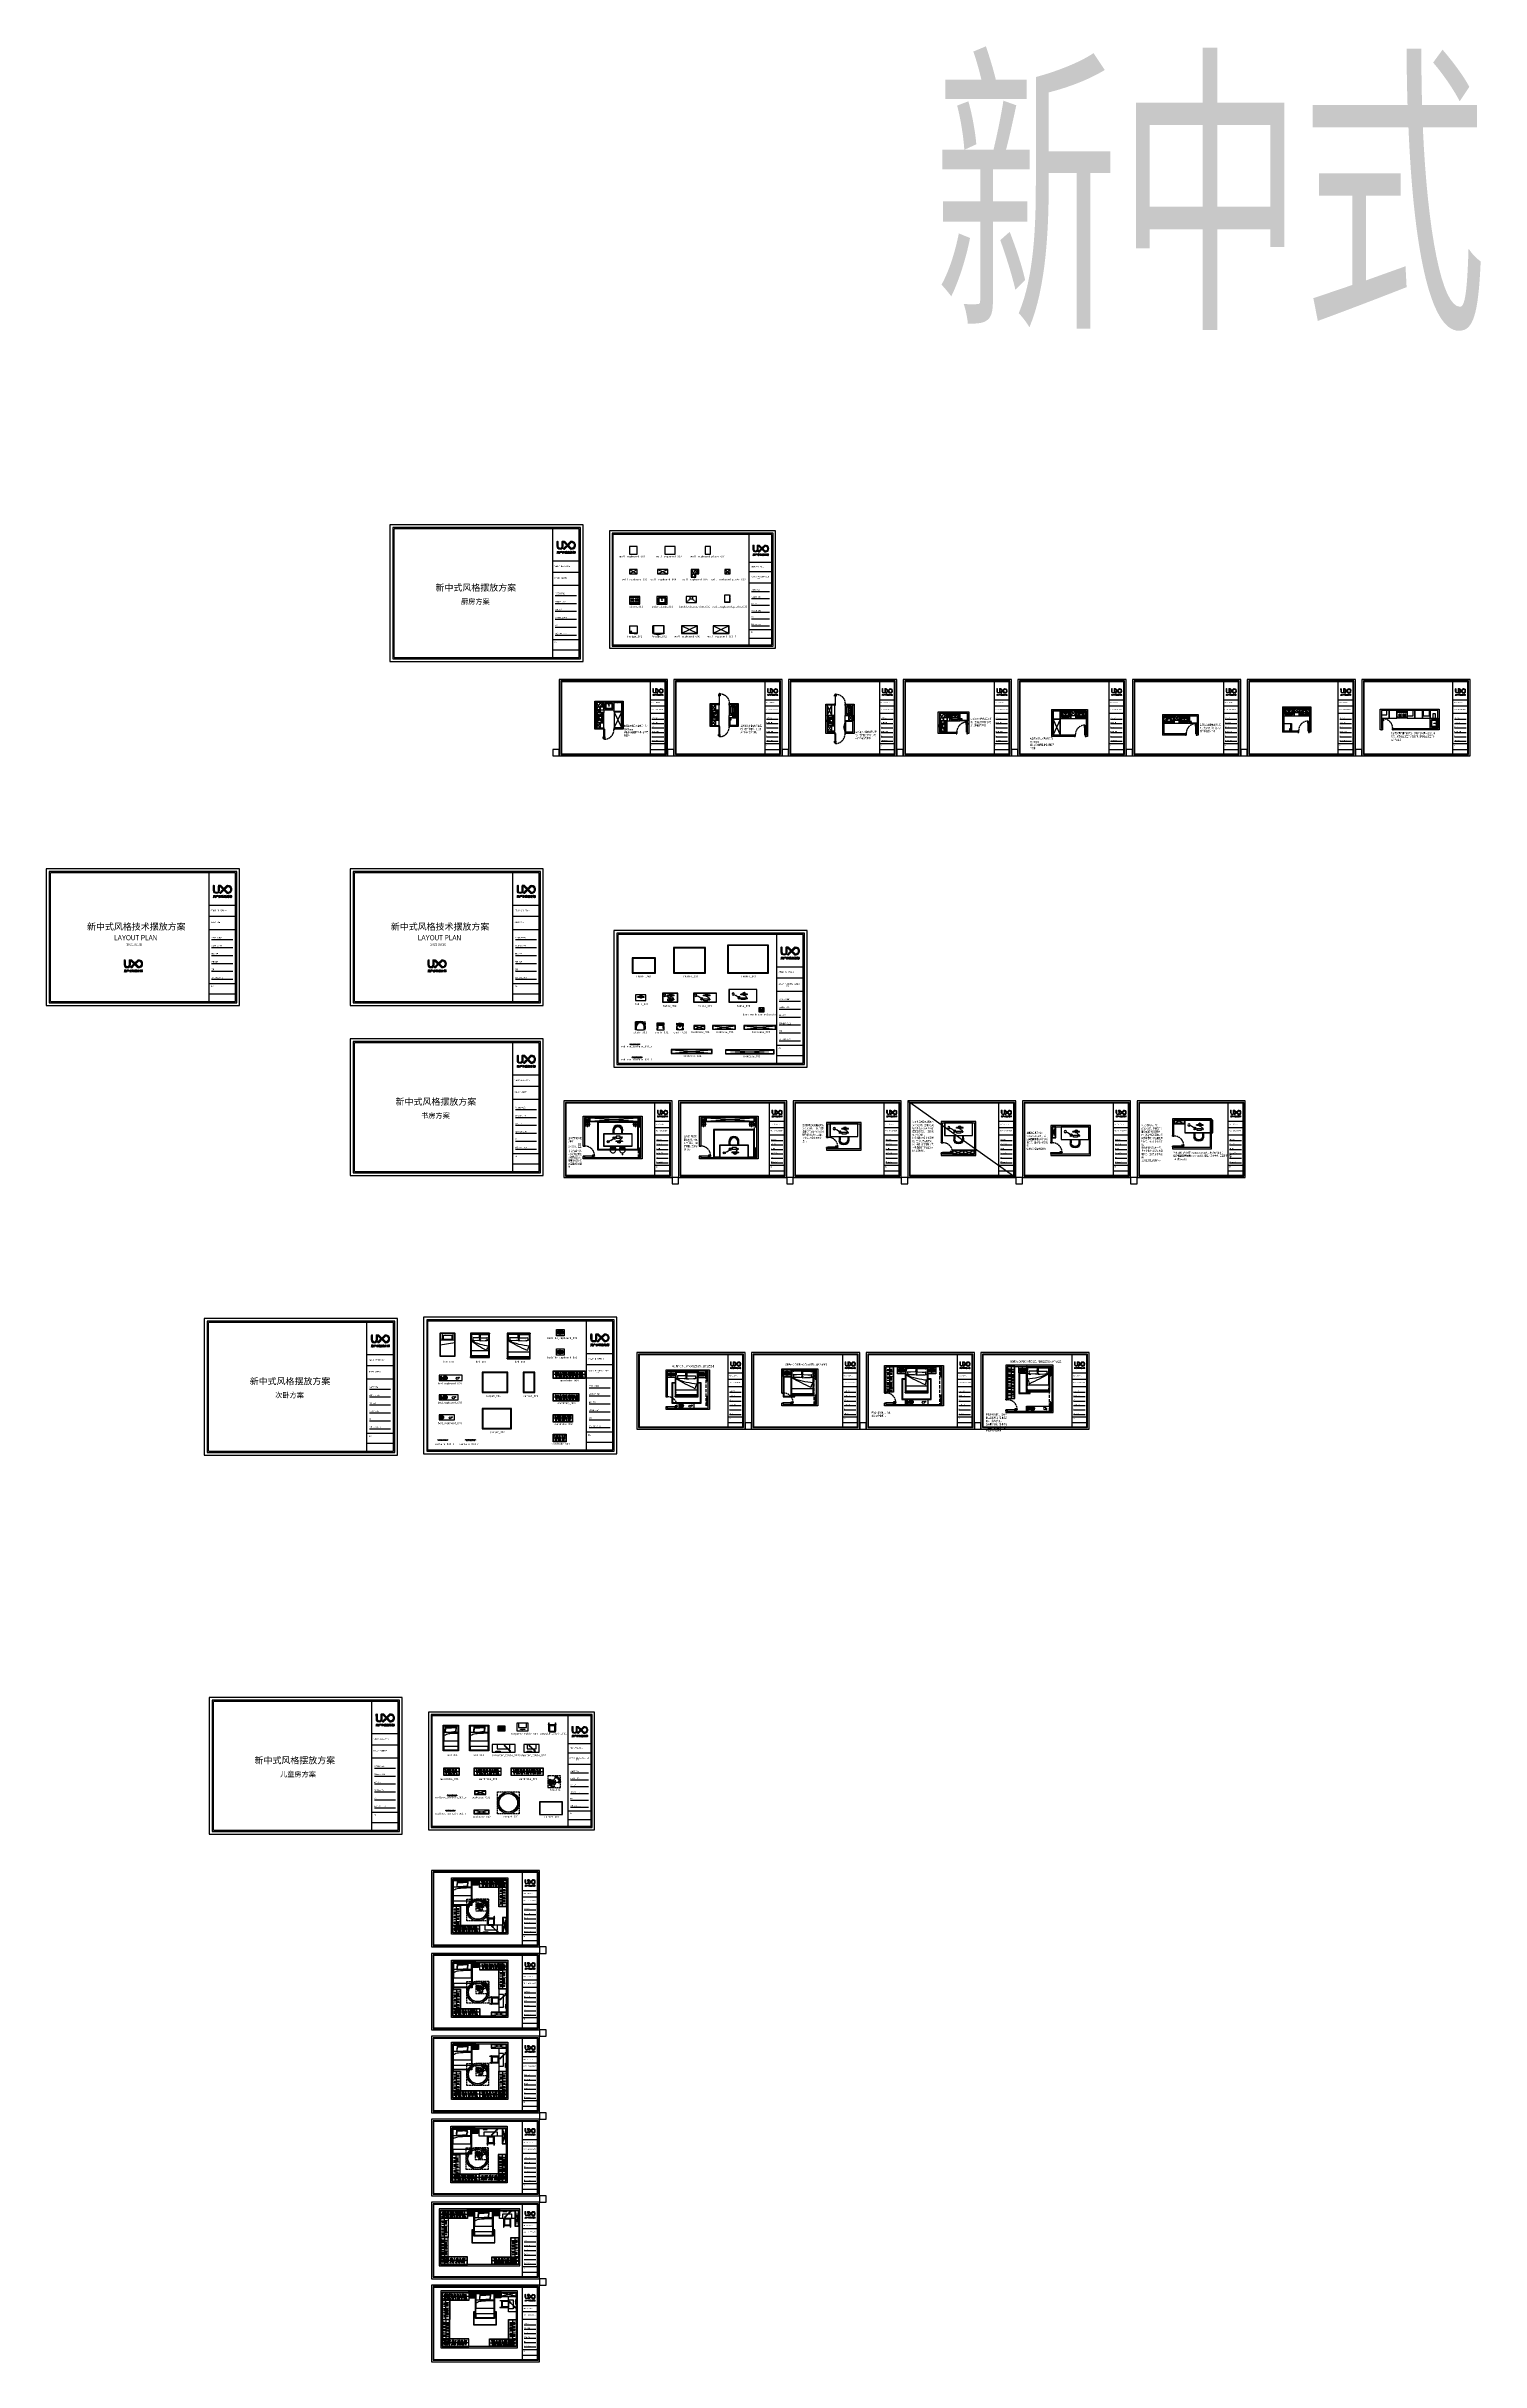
# Model space of a CAD drawing. Extents: x 422240 to 534325, y -8262 to 172635.
import ezdxf

# ---------------------------------------------------------------- set-up
doc = ezdxf.new("R2010")
doc.units = 0
doc.header["$LTSCALE"] = 1000
doc.header["$MEASUREMENT"] = 0
for name, pattern in [('CENTER-1', [10, 6.25, -1.25, 1.25, -1.25]), ('DASH', [0.35, 0.25, -0.1]), ('HIDDEN', [9.525, 6.35, -3.175]), ('HIDDEN5', [0.08, 0.04, -0.04])]:
    doc.linetypes.add(name, pattern=pattern)
for name, color, linetype in [('_U+56FE_U+5C42 1', 7, 'Continuous'), ('DS-DRAPERY', 32, 'Continuous'), ('PM-家具', 146, 'Continuous'), ('T-001图框', 4, 'Continuous'), ('WALL', 255, 'Continuous'), ('wipess', 8, 'Continuous'), ('活动家具', 7, 'Continuous')]:
    doc.layers.add(name, color=color, linetype=linetype)
doc.styles.get("Standard").update_dxf_attribs({"font": 'gbenor.shx', "bigfont": 'gbcbig.shx'})
doc.styles.add('WJ', font='', dxfattribs={"width": 0.8, "height": 135})
doc.styles.add('ZZ', font='')
doc.styles.get('WJ').set_extended_font_data('FangSong_GB2312')
doc.styles.get('ZZ').set_extended_font_data('SimHei')
pattern_1 = [(225, (432952.057, 132220.16), (17.6776695, -17.6776695), []), (230, (432952.057, 132220.16), (-71.72602, 6.275213), [7.5, -82.5]), (175, (432952.06, 132220.16), (13.875133, -75.219213), [6, -66]), (280.4514, (432946.08, 132220.68), (-57.85094, -68.943954), [6.37402, -70.11421]), (226.1842, (432952.06, 132200.16), (-106.724105, 16.5519), [11.25, -123.75]), (276.6356, (432943.16, 132201.54), (-93.46627, -97.41179), [9.56103, -105.1713]), (171.1842, (432952.06, 132200.16), (-93.4662, -97.41186), [9, -99]), (201, (432942.057, 132205.16), (-59.690705, 40.26189), [7.5, -82.5]), (146, (432942.06, 132205.16), (-24.331533, -72.515005), [6, -66]), (251.4514, (432937.08, 132208.515), (-84.022263, -32.25305), [6.37402, -70.11421]), (217.5, (432952.057, 132220.16), (-1.2159855, -33.2893854), [0, -65.2, 0, -67, 0, -66.25]), (187.5, (432952.057, 132220.16), (-26.306954, -39.441171), [0, -38.2, 0, -63.7, 0, -25.25]), (147.5, (432974.357, 132220.16), (-53.382244, 2.255487), [0, -25, 0, -78, 0, -103.5]), (137.5, (432984.357, 132220.16), (-58.318617, -10.010498), [0, -32.5, 0, -51.8, 0, -73.5])]

# ---------------------------------------------------------------- blocks, each defined once
blk = doc.blocks.new('block 2')
at = {"layer": '_U+56FE_U+5C42 1'}
h = blk.add_hatch(color=251, dxfattribs=at)
h.dxf.hatch_style = 2
edge = h.paths.add_edge_path()
edge.add_spline(control_points=[(131.7, -136.8), (131.2, -135.4), (130.5, -134.1), (129.6, -133.1), (128.6, -132.1), (127.5, -131.4), (126.1, -130.8), (124.7, -130.3), (122.2, -129.8), (120.2, -129.8), (120.2, -129.8), (120.2, -129.8), (120.2, -129.8), (120.2, -129.8), (120.2, -129.8), (120.2, -129.8), (120.2, -129.8), (120.1, -129.8), (120.1, -129.8), (120.1, -129.8), (120.1, -129.8), (120.1, -129.8), (119.3, -129.8), (118.5, -130.2), (117.9, -130.7), (117.9, -130.7), (117.9, -130.7), (117.9, -130.7), (117.9, -130.7), (117.8, -130.8), (117.8, -130.8), (117.8, -130.8), (117.8, -130.8), (117.8, -130.8), (117.8, -130.8), (109.2, -139.4), (109.2, -139.4), (109.2, -139.4), (100.8, -131), (100.8, -131), (100.8, -130.9), (100.7, -130.9), (100.7, -130.9), (100.6, -130.8), (100.6, -130.7), (100.5, -130.7), (99.8, -130), (98.9, -129.9), (98.4, -129.8), (98.4, -129.8), (98.3, -129.8), (98.3, -129.8), (98.3, -129.8), (98.3, -129.8), (98.3, -129.8), (98.3, -129.8), (98.3, -129.8), (98.3, -129.8), (98.2, -129.8), (98.2, -129.8), (98.2, -129.8), (98.2, -129.8), (98.2, -129.8), (98.2, -129.8), (98.2, -129.8), (94.2, -129.8), (94.2, -129.8), (94.2, -129.8), (94.2, -129.8), (94.2, -129.8), (94.2, -129.8), (94.2, -129.8), (94.2, -129.8), (93, -129.8), (92.1, -130.7), (92.1, -131.9), (92.1, -131.9), (92.1, -131.9), (92.1, -131.9), (92.1, -132), (92.1, -132), (92.1, -132.1), (92.1, -132.1), (92.2, -144.2), (92.2, -144.2), (92.1, -148.7), (90.1, -150.2), (87, -150.3), (84, -150.2), (81.7, -148.8), (81.7, -144.2), (81.7, -144.2), (81.7, -143.7), (81.7, -143.7), (81.7, -143.7), (81.7, -131.9), (81.7, -131.9), (81.7, -131.9), (81.7, -131.8), (81.7, -131.8), (81.7, -130.7), (80.8, -129.8), (79.7, -129.8), (78.5, -129.8), (77.6, -130.7), (77.6, -131.8), (77.6, -131.8), (77.6, -131.9), (77.6, -131.9), (77.6, -131.9), (77.6, -131.9), (77.6, -131.9), (77.6, -131.9), (77.6, -131.9), (77.6, -131.9), (77.6, -131.9), (77.6, -131.9), (77.6, -131.9), (77.6, -131.9), (77.7, -143.7), (77.7, -143.7), (77.7, -143.7), (77.7, -143.7), (77.7, -143.7), (77.7, -143.7), (77.7, -144.2), (77.7, -144.2), (77.7, -144.4), (77.7, -144.5), (77.7, -144.6), (77.7, -144.6), (77.7, -144.8), (77.7, -144.8), (77.7, -144.8), (77.7, -144.8), (77.7, -144.8), (77.9, -150.7), (81.1, -154.2), (86.9, -154.2), (92.9, -154.2), (96, -150.7), (96.2, -144.8), (96.2, -144.8), (96.2, -144.8), (96.2, -144.8), (96.2, -144.8), (96.2, -144.1), (96.2, -144.1), (96.2, -144.1), (96.2, -143.7), (96.2, -143.7), (96.2, -143.7), (96.2, -134.7), (96.2, -134.7), (96.2, -134.7), (96.2, -134.7), (96.2, -134.7), (96.2, -134.7), (96.2, -134.7), (96.2, -134.7), (96.2, -134.2), (96.5, -133.8), (96.9, -133.5), (96.9, -133.5), (96.9, -133.5), (97, -133.5), (97, -133.5), (97, -133.5), (97, -133.5), (97.1, -133.4), (97.3, -133.4), (97.5, -133.4), (98.1, -133.4), (98.6, -134), (98.6, -134), (98.6, -134), (117.7, -153.1), (117.7, -153.1), (117.7, -153.1), (117.7, -153.1), (117.8, -153.1), (118.3, -153.7), (119.1, -154.1), (120, -154.2), (120, -154.2), (120, -154.2), (120, -154.2), (122, -154.2), (124.3, -153.8), (125.7, -153.3), (127.2, -152.8), (128.4, -151.9), (129.4, -150.9), (130.4, -149.9), (131.2, -148.6), (131.7, -147.1), (132.2, -145.5), (132.4, -143.7), (132.4, -141.6), (132.4, -139.8), (132.2, -138.2), (131.7, -136.8)], knot_values=[0, 0, 0, 0, 1, 1, 1, 2, 2, 2, 3, 3, 3, 4, 4, 4, 5, 5, 5, 6, 6, 6, 7, 7, 7, 8, 8, 8, 9, 9, 9, 10, 10, 10, 11, 11, 11, 12, 12, 12, 13, 13, 13, 14, 14, 14, 15, 15, 15, 16, 16, 16, 17, 17, 17, 18, 18, 18, 19, 19, 19, 20, 20, 20, 21, 21, 21, 22, 22, 22, 23, 23, 23, 24, 24, 24, 25, 25, 25, 26, 26, 26, 27, 27, 27, 28, 28, 28, 29, 29, 29, 30, 30, 30, 31, 31, 31, 32, 32, 32, 33, 33, 33, 34, 34, 34, 35, 35, 35, 36, 36, 36, 37, 37, 37, 38, 38, 38, 39, 39, 39, 40, 40, 40, 41, 41, 41, 42, 42, 42, 43, 43, 43, 44, 44, 44, 45, 45, 45, 46, 46, 46, 47, 47, 47, 48, 48, 48, 49, 49, 49, 50, 50, 50, 51, 51, 51, 52, 52, 52, 53, 53, 53, 54, 54, 54, 55, 55, 55, 56, 56, 56, 57, 57, 57, 58, 58, 58, 59, 59, 59, 60, 60, 60, 61, 61, 61, 62, 62, 62, 63, 63, 63, 64, 64, 64, 65, 65, 65, 66, 66, 66, 67, 67, 67, 67], degree=3, periodic=0)
edge = h.paths.add_edge_path()
edge.add_spline(control_points=[(123.2, -149.8), (122.9, -149.8), (122.4, -149.9), (121.7, -150), (121.7, -150), (121.7, -150), (121.7, -150), (121.6, -150), (121.6, -150), (121.6, -150), (121.6, -150), (121.6, -150), (121.6, -150), (121.5, -150), (121.4, -150), (121.3, -150), (120.4, -150), (119.6, -149.7), (119, -149.1), (119, -149.1), (119, -149.1), (119, -149.1), (119, -149.1), (118.3, -148.4), (118, -148.1), (118, -148.1), (118, -148.1), (118, -148.1), (118, -148.1), (111.9, -142), (111.9, -142), (111.9, -142), (118.9, -135), (118.9, -135), (118.9, -135), (118.9, -135), (118.9, -135), (118.9, -134.9), (119, -134.9), (119, -134.8), (119.1, -134.8), (119.2, -134.7), (119.2, -134.7), (119.3, -134.7), (119.3, -134.6), (119.3, -134.6), (119.4, -134.6), (119.4, -134.5), (119.5, -134.5), (119.5, -134.5), (119.5, -134.5), (119.6, -134.5), (119.6, -134.4), (119.7, -134.4), (119.8, -134.3), (119.8, -134.3), (119.8, -134.3), (119.9, -134.3), (119.9, -134.3), (120, -134.2), (120, -134.2), (120.1, -134.2), (120.1, -134.2), (120.2, -134.2), (120.2, -134.1), (120.3, -134.1), (120.3, -134.1), (120.4, -134.1), (120.4, -134.1), (120.5, -134.1), (120.6, -134.1), (120.6, -134), (120.7, -134), (120.7, -134), (120.8, -134), (120.9, -134), (120.9, -134), (120.9, -134), (121, -134), (121.1, -134), (121.2, -134), (121.3, -134), (121.4, -134), (121.4, -134), (121.5, -134), (121.6, -134), (121.8, -134), (121.9, -134), (121.9, -134), (121.9, -134), (122, -134), (122, -134), (122.1, -134), (122.2, -134), (122.3, -134.1), (122.4, -134.1), (122.5, -134.1), (122.6, -134.1), (122.6, -134.1), (122.6, -134.1), (122.7, -134.1), (122.8, -134.1), (122.9, -134.2), (126.6, -135), (128.8, -137.8), (128.8, -141.9), (128.8, -145.8), (126.7, -148.8), (123.2, -149.8)], knot_values=[0, 0, 0, 0, 1, 1, 1, 2, 2, 2, 3, 3, 3, 4, 4, 4, 5, 5, 5, 6, 6, 6, 7, 7, 7, 8, 8, 8, 9, 9, 9, 10, 10, 10, 11, 11, 11, 12, 12, 12, 13, 13, 13, 14, 14, 14, 15, 15, 15, 16, 16, 16, 17, 17, 17, 18, 18, 18, 19, 19, 19, 20, 20, 20, 21, 21, 21, 22, 22, 22, 23, 23, 23, 24, 24, 24, 25, 25, 25, 26, 26, 26, 27, 27, 27, 28, 28, 28, 29, 29, 29, 30, 30, 30, 31, 31, 31, 32, 32, 32, 33, 33, 33, 34, 34, 34, 35, 35, 35, 36, 36, 36, 36], degree=3, periodic=0)
h = blk.add_hatch(color=251, dxfattribs=at)
h.dxf.hatch_style = 2
edge = h.paths.add_edge_path()
edge.add_spline(control_points=[(118.2, -136), (118.2, -136), (118.2, -136), (118.2, -136), (118.2, -136), (118.2, -136), (118.2, -136), (118.2, -136), (118.2, -136), (118.2, -136)], knot_values=[0, 0, 0, 0, 1, 1, 1, 2, 2, 2, 3, 3, 3, 3], degree=3, periodic=0)
h = blk.add_hatch(color=251, dxfattribs=at)
h.dxf.hatch_style = 2
edge = h.paths.add_edge_path()
edge.add_spline(control_points=[(118.2, -148), (118.2, -148), (118.2, -148), (118.2, -148), (118.2, -148), (118.2, -148), (118.2, -148), (118.2, -148), (118.2, -148), (118.2, -148)], knot_values=[0, 0, 0, 0, 1, 1, 1, 2, 2, 2, 3, 3, 3, 3], degree=3, periodic=0)
at = {"layer": '_U+56FE_U+5C42 1', "lineweight": 0}
for points, knots in [([(131.7, -136.8), (131.2, -135.4), (130.5, -134.1), (129.6, -133.1), (128.6, -132.1), (127.5, -131.4), (126.1, -130.8), (124.7, -130.3), (122.2, -129.8), (120.2, -129.8), (120.2, -129.8), (120.2, -129.8), (120.2, -129.8), (120.2, -129.8), (120.2, -129.8), (120.2, -129.8), (120.2, -129.8), (120.1, -129.8), (120.1, -129.8), (120.1, -129.8), (120.1, -129.8), (120.1, -129.8), (119.3, -129.8), (118.5, -130.2), (117.9, -130.7), (117.9, -130.7), (117.9, -130.7), (117.9, -130.7), (117.9, -130.7), (117.8, -130.8), (117.8, -130.8), (117.8, -130.8), (117.8, -130.8), (117.8, -130.8), (117.8, -130.8), (109.2, -139.4), (109.2, -139.4), (109.2, -139.4), (100.8, -131), (100.8, -131), (100.8, -130.9), (100.7, -130.9), (100.7, -130.9), (100.6, -130.8), (100.6, -130.7), (100.5, -130.7), (99.8, -130), (98.9, -129.9), (98.4, -129.8), (98.4, -129.8), (98.3, -129.8), (98.3, -129.8), (98.3, -129.8), (98.3, -129.8), (98.3, -129.8), (98.3, -129.8), (98.3, -129.8), (98.3, -129.8), (98.2, -129.8), (98.2, -129.8), (98.2, -129.8), (98.2, -129.8), (98.2, -129.8), (98.2, -129.8), (98.2, -129.8), (94.2, -129.8), (94.2, -129.8), (94.2, -129.8), (94.2, -129.8), (94.2, -129.8), (94.2, -129.8), (94.2, -129.8), (94.2, -129.8), (93, -129.8), (92.1, -130.7), (92.1, -131.9), (92.1, -131.9), (92.1, -131.9), (92.1, -131.9), (92.1, -132), (92.1, -132), (92.1, -132.1), (92.1, -132.1), (92.2, -144.2), (92.2, -144.2), (92.1, -148.7), (90.1, -150.2), (87, -150.3), (84, -150.2), (81.7, -148.8), (81.7, -144.2), (81.7, -144.2), (81.7, -143.7), (81.7, -143.7), (81.7, -143.7), (81.7, -131.9), (81.7, -131.9), (81.7, -131.9), (81.7, -131.8), (81.7, -131.8), (81.7, -130.7), (80.8, -129.8), (79.7, -129.8), (78.5, -129.8), (77.6, -130.7), (77.6, -131.8), (77.6, -131.8), (77.6, -131.9), (77.6, -131.9), (77.6, -131.9), (77.6, -131.9), (77.6, -131.9), (77.6, -131.9), (77.6, -131.9), (77.6, -131.9), (77.6, -131.9), (77.6, -131.9), (77.6, -131.9), (77.6, -131.9), (77.7, -143.7), (77.7, -143.7), (77.7, -143.7), (77.7, -143.7), (77.7, -143.7), (77.7, -143.7), (77.7, -144.2), (77.7, -144.2), (77.7, -144.4), (77.7, -144.5), (77.7, -144.6), (77.7, -144.6), (77.7, -144.8), (77.7, -144.8), (77.7, -144.8), (77.7, -144.8), (77.7, -144.8), (77.9, -150.7), (81.1, -154.2), (86.9, -154.2), (92.9, -154.2), (96, -150.7), (96.2, -144.8), (96.2, -144.8), (96.2, -144.8), (96.2, -144.8), (96.2, -144.8), (96.2, -144.1), (96.2, -144.1), (96.2, -144.1), (96.2, -143.7), (96.2, -143.7), (96.2, -143.7), (96.2, -134.7), (96.2, -134.7), (96.2, -134.7), (96.2, -134.7), (96.2, -134.7), (96.2, -134.7), (96.2, -134.7), (96.2, -134.7), (96.2, -134.2), (96.5, -133.8), (96.9, -133.5), (96.9, -133.5), (96.9, -133.5), (97, -133.5), (97, -133.5), (97, -133.5), (97, -133.5), (97.1, -133.4), (97.3, -133.4), (97.5, -133.4), (98.1, -133.4), (98.6, -134), (98.6, -134), (98.6, -134), (117.7, -153.1), (117.7, -153.1), (117.7, -153.1), (117.7, -153.1), (117.8, -153.1), (118.3, -153.7), (119.1, -154.1), (120, -154.2), (120, -154.2), (120, -154.2), (120, -154.2), (122, -154.2), (124.3, -153.8), (125.7, -153.3), (127.2, -152.8), (128.4, -151.9), (129.4, -150.9), (130.4, -149.9), (131.2, -148.6), (131.7, -147.1), (132.2, -145.5), (132.4, -143.7), (132.4, -141.6), (132.4, -139.8), (132.2, -138.2), (131.7, -136.8)], [0, 0, 0, 0, 1, 1, 1, 2, 2, 2, 3, 3, 3, 4, 4, 4, 5, 5, 5, 6, 6, 6, 7, 7, 7, 8, 8, 8, 9, 9, 9, 10, 10, 10, 11, 11, 11, 12, 12, 12, 13, 13, 13, 14, 14, 14, 15, 15, 15, 16, 16, 16, 17, 17, 17, 18, 18, 18, 19, 19, 19, 20, 20, 20, 21, 21, 21, 22, 22, 22, 23, 23, 23, 24, 24, 24, 25, 25, 25, 26, 26, 26, 27, 27, 27, 28, 28, 28, 29, 29, 29, 30, 30, 30, 31, 31, 31, 32, 32, 32, 33, 33, 33, 34, 34, 34, 35, 35, 35, 36, 36, 36, 37, 37, 37, 38, 38, 38, 39, 39, 39, 40, 40, 40, 41, 41, 41, 42, 42, 42, 43, 43, 43, 44, 44, 44, 45, 45, 45, 46, 46, 46, 47, 47, 47, 48, 48, 48, 49, 49, 49, 50, 50, 50, 51, 51, 51, 52, 52, 52, 53, 53, 53, 54, 54, 54, 55, 55, 55, 56, 56, 56, 57, 57, 57, 58, 58, 58, 59, 59, 59, 60, 60, 60, 61, 61, 61, 62, 62, 62, 63, 63, 63, 64, 64, 64, 65, 65, 65, 66, 66, 66, 67, 67, 67, 67]), ([(123.2, -149.8), (122.9, -149.8), (122.4, -149.9), (121.7, -150), (121.7, -150), (121.7, -150), (121.7, -150), (121.6, -150), (121.6, -150), (121.6, -150), (121.6, -150), (121.6, -150), (121.6, -150), (121.5, -150), (121.4, -150), (121.3, -150), (120.4, -150), (119.6, -149.7), (119, -149.1), (119, -149.1), (119, -149.1), (119, -149.1), (119, -149.1), (118.3, -148.4), (118, -148.1), (118, -148.1), (118, -148.1), (118, -148.1), (118, -148.1), (111.9, -142), (111.9, -142), (111.9, -142), (118.9, -135), (118.9, -135), (118.9, -135), (118.9, -135), (118.9, -135), (118.9, -134.9), (119, -134.9), (119, -134.8), (119.1, -134.8), (119.2, -134.7), (119.2, -134.7), (119.3, -134.7), (119.3, -134.6), (119.3, -134.6), (119.4, -134.6), (119.4, -134.5), (119.5, -134.5), (119.5, -134.5), (119.5, -134.5), (119.6, -134.5), (119.6, -134.4), (119.7, -134.4), (119.8, -134.3), (119.8, -134.3), (119.8, -134.3), (119.9, -134.3), (119.9, -134.3), (120, -134.2), (120, -134.2), (120.1, -134.2), (120.1, -134.2), (120.2, -134.2), (120.2, -134.1), (120.3, -134.1), (120.3, -134.1), (120.4, -134.1), (120.4, -134.1), (120.5, -134.1), (120.6, -134.1), (120.6, -134), (120.7, -134), (120.7, -134), (120.8, -134), (120.9, -134), (120.9, -134), (120.9, -134), (121, -134), (121.1, -134), (121.2, -134), (121.3, -134), (121.4, -134), (121.4, -134), (121.5, -134), (121.6, -134), (121.8, -134), (121.9, -134), (121.9, -134), (121.9, -134), (122, -134), (122, -134), (122.1, -134), (122.2, -134), (122.3, -134.1), (122.4, -134.1), (122.5, -134.1), (122.6, -134.1), (122.6, -134.1), (122.6, -134.1), (122.7, -134.1), (122.8, -134.1), (122.9, -134.2), (126.6, -135), (128.8, -137.8), (128.8, -141.9), (128.8, -145.8), (126.7, -148.8), (123.2, -149.8)], [0, 0, 0, 0, 1, 1, 1, 2, 2, 2, 3, 3, 3, 4, 4, 4, 5, 5, 5, 6, 6, 6, 7, 7, 7, 8, 8, 8, 9, 9, 9, 10, 10, 10, 11, 11, 11, 12, 12, 12, 13, 13, 13, 14, 14, 14, 15, 15, 15, 16, 16, 16, 17, 17, 17, 18, 18, 18, 19, 19, 19, 20, 20, 20, 21, 21, 21, 22, 22, 22, 23, 23, 23, 24, 24, 24, 25, 25, 25, 26, 26, 26, 27, 27, 27, 28, 28, 28, 29, 29, 29, 30, 30, 30, 31, 31, 31, 32, 32, 32, 33, 33, 33, 34, 34, 34, 35, 35, 35, 36, 36, 36, 36]), ([(118.2, -136), (118.2, -136), (118.2, -136), (118.2, -136), (118.2, -136), (118.2, -136), (118.2, -136), (118.2, -136), (118.2, -136), (118.2, -136)], [0, 0, 0, 0, 1, 1, 1, 2, 2, 2, 3, 3, 3, 3]), ([(118.2, -148), (118.2, -148), (118.2, -148), (118.2, -148), (118.2, -148), (118.2, -148), (118.2, -148), (118.2, -148), (118.2, -148), (118.2, -148)], [0, 0, 0, 0, 1, 1, 1, 2, 2, 2, 3, 3, 3, 3])]:
    blk.add_open_spline(points, degree=3, knots=knots, dxfattribs=at)
blk = doc.blocks.new('block 3')
at = {"layer": '_U+56FE_U+5C42 1'}
h = blk.add_hatch(color=251, dxfattribs=at)
h.dxf.hatch_style = 2
edge = h.paths.add_edge_path()
edge.add_spline(control_points=[(83, -166), (83.5, -166), (83.6, -165.8), (83.6, -165.4), (83.6, -165.4), (83.6, -164.2), (83.6, -164.2), (83.6, -164.2), (81.4, -164.2), (81.4, -164.2), (81.4, -164.2), (81.4, -166.4), (81.4, -166.4), (81.4, -166.4), (81, -166.4), (81, -166.4), (81, -166.4), (81, -164.2), (81, -164.2), (81, -164.2), (78.8, -164.2), (78.8, -164.2), (78.7, -165.1), (78.5, -165.8), (77.9, -166.6), (77.9, -166.6), (77.6, -166.4), (77.6, -166.4), (78.3, -165.3), (78.4, -164.8), (78.4, -163.1), (78.4, -163.1), (78.4, -160), (78.4, -160), (78.4, -160), (84, -160), (84, -160), (84, -160), (84, -165.5), (84, -165.5), (84, -166.2), (83.8, -166.3), (83.1, -166.3), (83.1, -166.3), (82.2, -166.3), (82.2, -166.3), (82.2, -166.3), (82.2, -166), (82.2, -166), (82.2, -166), (83, -166), (83, -166)], knot_values=[0, 0, 0, 0, 1, 1, 1, 2, 2, 2, 3, 3, 3, 4, 4, 4, 5, 5, 5, 6, 6, 6, 7, 7, 7, 8, 8, 8, 9, 9, 9, 10, 10, 10, 11, 11, 11, 12, 12, 12, 13, 13, 13, 14, 14, 14, 15, 15, 15, 16, 16, 16, 17, 17, 17, 17], degree=3, periodic=0)
edge = h.paths.add_edge_path()
edge.add_spline(control_points=[(78.8, -163.8), (78.8, -163.8), (81, -163.8), (81, -163.8), (81, -163.8), (81, -162.3), (81, -162.3), (81, -162.3), (78.8, -162.3), (78.8, -162.3), (78.8, -162.3), (78.8, -163.2), (78.8, -163.2), (78.8, -163.4), (78.8, -163.6), (78.8, -163.8)], knot_values=[0, 0, 0, 0, 1, 1, 1, 2, 2, 2, 3, 3, 3, 4, 4, 4, 5, 5, 5, 5], degree=3, periodic=0)
h.paths.add_polyline_path([(78.8, -161.9), (81, -161.9), (81, -160.4), (78.8, -160.4)])
h.paths.add_polyline_path([(81.4, -160.4), (81.4, -161.9), (83.6, -161.9), (83.6, -160.4)])
h.paths.add_polyline_path([(81.4, -163.8), (83.6, -163.8), (83.6, -162.3), (81.4, -162.3)])
h = blk.add_hatch(color=251, dxfattribs=at)
h.dxf.hatch_style = 2
edge = h.paths.add_edge_path()
edge.add_spline(control_points=[(89.7, -160.5), (89.7, -160.5), (92, -160.5), (92, -160.5), (92, -160.5), (92, -163.3), (92, -163.3), (92, -163.3), (86.9, -163.3), (86.9, -163.3), (86.8, -164.8), (86.6, -165.5), (85.9, -166.6), (85.9, -166.6), (85.5, -166.4), (85.5, -166.4), (86.3, -165.2), (86.5, -164.5), (86.5, -162.5), (86.5, -162.5), (86.5, -160.5), (86.5, -160.5), (86.5, -160.5), (89.3, -160.5), (89.3, -160.5), (89.3, -160.5), (88.7, -159.4), (88.7, -159.4), (88.7, -159.4), (89.1, -159.3), (89.1, -159.3), (89.1, -159.3), (89.7, -160.5), (89.7, -160.5)], knot_values=[0, 0, 0, 0, 1, 1, 1, 2, 2, 2, 3, 3, 3, 4, 4, 4, 5, 5, 5, 6, 6, 6, 7, 7, 7, 8, 8, 8, 9, 9, 9, 10, 10, 10, 11, 11, 11, 11], degree=3, periodic=0)
edge = h.paths.add_edge_path()
edge.add_spline(control_points=[(86.9, -162.9), (86.9, -162.9), (91.6, -162.9), (91.6, -162.9), (91.6, -162.9), (91.6, -160.9), (91.6, -160.9), (91.6, -160.9), (86.9, -160.9), (86.9, -160.9), (86.9, -160.9), (86.9, -162.4), (86.9, -162.4), (86.9, -162.6), (86.9, -162.8), (86.9, -162.9)], knot_values=[0, 0, 0, 0, 1, 1, 1, 2, 2, 2, 3, 3, 3, 4, 4, 4, 5, 5, 5, 5], degree=3, periodic=0)
h = blk.add_hatch(color=251, dxfattribs=at)
h.dxf.hatch_style = 2
edge = h.paths.add_edge_path()
edge.add_spline(control_points=[(94.5, -162.1), (94.2, -162.6), (93.9, -163.1), (93.5, -163.5), (93.5, -163.5), (93.4, -163.1), (93.4, -163.1), (94, -162.2), (94.7, -160.9), (95.1, -159.5), (95.1, -159.5), (95.5, -159.5), (95.5, -159.5), (95.3, -160.2), (95.1, -160.7), (94.8, -161.3), (94.8, -161.3), (94.8, -166.5), (94.8, -166.5), (94.8, -166.5), (94.5, -166.5), (94.5, -166.5), (94.5, -166.5), (94.5, -162.1), (94.5, -162.1)], knot_values=[0, 0, 0, 0, 1, 1, 1, 2, 2, 2, 3, 3, 3, 4, 4, 4, 5, 5, 5, 6, 6, 6, 7, 7, 7, 8, 8, 8, 8], degree=3, periodic=0)
edge = h.paths.add_edge_path()
edge.add_spline(control_points=[(97.7, -165.1), (97.7, -165.1), (96.2, -165.1), (96.2, -165.1), (96.2, -165.1), (96.2, -164.8), (96.2, -164.8), (96.2, -164.8), (97.7, -164.8), (97.7, -164.8), (97.7, -164.8), (97.7, -161.5), (97.7, -161.5), (97.2, -162.8), (96.4, -164), (95.3, -165.1), (95.3, -165.1), (95, -164.8), (95, -164.8), (96.2, -163.7), (96.9, -162.6), (97.5, -161.2), (97.5, -161.2), (95.5, -161.2), (95.5, -161.2), (95.5, -161.2), (95.5, -160.9), (95.5, -160.9), (95.5, -160.9), (97.7, -160.9), (97.7, -160.9), (97.7, -160.9), (97.7, -159.4), (97.7, -159.4), (97.7, -159.4), (98.1, -159.4), (98.1, -159.4), (98.1, -159.4), (98.1, -160.9), (98.1, -160.9), (98.1, -160.9), (100.5, -160.9), (100.5, -160.9), (100.5, -160.9), (100.5, -161.2), (100.5, -161.2), (100.5, -161.2), (98.3, -161.2), (98.3, -161.2), (98.8, -162.6), (99.7, -163.8), (100.8, -164.8), (100.8, -164.8), (100.5, -165.1), (100.5, -165.1), (99.4, -164.1), (98.6, -162.8), (98.1, -161.4), (98.1, -161.4), (98.1, -164.8), (98.1, -164.8), (98.1, -164.8), (99.5, -164.8), (99.5, -164.8), (99.5, -164.8), (99.5, -165.1), (99.5, -165.1), (99.5, -165.1), (98.1, -165.1), (98.1, -165.1), (98.1, -165.1), (98.1, -166.6), (98.1, -166.6), (98.1, -166.6), (97.7, -166.6), (97.7, -166.6), (97.7, -166.6), (97.7, -165.1), (97.7, -165.1)], knot_values=[0, 0, 0, 0, 1, 1, 1, 2, 2, 2, 3, 3, 3, 4, 4, 4, 5, 5, 5, 6, 6, 6, 7, 7, 7, 8, 8, 8, 9, 9, 9, 10, 10, 10, 11, 11, 11, 12, 12, 12, 13, 13, 13, 14, 14, 14, 15, 15, 15, 16, 16, 16, 17, 17, 17, 18, 18, 18, 19, 19, 19, 20, 20, 20, 21, 21, 21, 22, 22, 22, 23, 23, 23, 24, 24, 24, 25, 25, 25, 26, 26, 26, 26], degree=3, periodic=0)
h = blk.add_hatch(color=251, dxfattribs=at)
h.dxf.hatch_style = 2
edge = h.paths.add_edge_path()
edge.add_spline(control_points=[(101.3, -164.8), (101.3, -164.8), (101.3, -164.5), (101.3, -164.5), (101.6, -164.5), (103, -164.2), (103.2, -164.2), (103.2, -164.2), (103.2, -164.5), (103.2, -164.5), (103.1, -164.5), (101.6, -164.8), (101.3, -164.8)], knot_values=[0, 0, 0, 0, 1, 1, 1, 2, 2, 2, 3, 3, 3, 4, 4, 4, 4], degree=3, periodic=0)
edge = h.paths.add_edge_path()
edge.add_spline(control_points=[(102.7, -165.9), (103.3, -165.9), (103.4, -165.8), (103.4, -165.3), (103.4, -165.3), (103.5, -163.2), (103.5, -163.2), (103.5, -163.2), (101.9, -163.2), (101.9, -163.2), (101.9, -163.2), (102, -160.7), (102, -160.7), (102, -160.7), (102.3, -160.7), (102.3, -160.7), (102.3, -160.7), (102.2, -162.9), (102.2, -162.9), (102.2, -162.9), (103.2, -162.9), (103.2, -162.9), (103.2, -162.9), (103.4, -160.2), (103.4, -160.2), (103.4, -160.2), (101.5, -160.2), (101.5, -160.2), (101.5, -160.2), (101.5, -159.9), (101.5, -159.9), (101.5, -159.9), (103.7, -159.9), (103.7, -159.9), (103.7, -159.9), (103.5, -162.9), (103.5, -162.9), (103.5, -162.9), (103.9, -162.9), (103.9, -162.9), (103.8, -163.5), (103.8, -164.7), (103.8, -165.4), (103.7, -166.1), (103.5, -166.2), (102.8, -166.2), (102.8, -166.2), (102, -166.2), (102, -166.2), (102, -166.2), (102, -165.9), (102, -165.9), (102, -165.9), (102.7, -165.9), (102.7, -165.9)], knot_values=[0, 0, 0, 0, 1, 1, 1, 2, 2, 2, 3, 3, 3, 4, 4, 4, 5, 5, 5, 6, 6, 6, 7, 7, 7, 8, 8, 8, 9, 9, 9, 10, 10, 10, 11, 11, 11, 12, 12, 12, 13, 13, 13, 14, 14, 14, 15, 15, 15, 16, 16, 16, 17, 17, 17, 18, 18, 18, 18], degree=3, periodic=0)
edge = h.paths.add_edge_path()
edge.add_spline(control_points=[(106.3, -159.9), (105.7, -160.9), (105, -161.7), (104, -162.4), (104, -162.4), (103.8, -162.2), (103.8, -162.2), (104.8, -161.4), (105.6, -160.5), (106.1, -159.5), (106.1, -159.5), (106.5, -159.5), (106.5, -159.5), (107, -160.6), (107.7, -161.4), (108.7, -162.2), (108.7, -162.2), (108.5, -162.4), (108.5, -162.4), (107.5, -161.7), (106.8, -160.9), (106.3, -159.9)], knot_values=[0, 0, 0, 0, 1, 1, 1, 2, 2, 2, 3, 3, 3, 4, 4, 4, 5, 5, 5, 6, 6, 6, 7, 7, 7, 7], degree=3, periodic=0)
edge = h.paths.add_edge_path()
edge.add_spline(control_points=[(107, -165.7), (107, -165.7), (108.5, -165.7), (108.5, -165.7), (108.5, -165.7), (108.5, -166.1), (108.5, -166.1), (108.5, -166.1), (104, -166.1), (104, -166.1), (104, -166.1), (104, -165.7), (104, -165.7), (104, -165.7), (106.7, -165.7), (106.7, -165.7), (107, -164.9), (107.4, -163.7), (107.7, -162.9), (107.7, -162.9), (108, -163), (108, -163), (107.7, -163.7), (107.3, -164.9), (107, -165.7)], knot_values=[0, 0, 0, 0, 1, 1, 1, 2, 2, 2, 3, 3, 3, 4, 4, 4, 5, 5, 5, 6, 6, 6, 7, 7, 7, 8, 8, 8, 8], degree=3, periodic=0)
edge = h.paths.add_edge_path()
edge.add_spline(control_points=[(104.5, -162.9), (104.5, -162.9), (104.8, -162.9), (104.8, -162.9), (104.9, -163.4), (105.3, -164.5), (105.4, -165.1), (105.4, -165.1), (105.1, -165.2), (105.1, -165.2), (105, -164.6), (104.6, -163.5), (104.5, -162.9)], knot_values=[0, 0, 0, 0, 1, 1, 1, 2, 2, 2, 3, 3, 3, 4, 4, 4, 4], degree=3, periodic=0)
h.paths.add_polyline_path([(104.8, -162.4), (104.8, -162), (107.8, -162), (107.8, -162.4)])
edge = h.paths.add_edge_path()
edge.add_spline(control_points=[(105.8, -162.9), (105.8, -162.9), (106.1, -162.8), (106.1, -162.8), (106.2, -163.3), (106.5, -164.3), (106.6, -164.8), (106.6, -164.8), (106.3, -164.9), (106.3, -164.9), (106.2, -164.4), (105.9, -163.4), (105.8, -162.9)], knot_values=[0, 0, 0, 0, 1, 1, 1, 2, 2, 2, 3, 3, 3, 4, 4, 4, 4], degree=3, periodic=0)
h = blk.add_hatch(color=251, dxfattribs=at)
h.dxf.hatch_style = 2
edge = h.paths.add_edge_path()
edge.add_spline(control_points=[(110.5, -166.3), (110.5, -166.3), (110.2, -166), (110.2, -166), (110.5, -165.8), (110.5, -165.7), (110.5, -165.5), (110.5, -165.5), (110.5, -162.4), (110.5, -162.4), (110.5, -162.4), (109.3, -162.4), (109.3, -162.4), (109.3, -162.4), (109.3, -162.1), (109.3, -162.1), (109.3, -162.1), (110.9, -162.1), (110.9, -162.1), (110.9, -162.1), (110.9, -165.5), (110.9, -165.5), (110.9, -165.5), (112.1, -164.6), (112.1, -164.6), (112.1, -164.6), (112.2, -164.9), (112.2, -164.9), (112.1, -165), (111.2, -165.7), (110.5, -166.3)], knot_values=[0, 0, 0, 0, 1, 1, 1, 2, 2, 2, 3, 3, 3, 4, 4, 4, 5, 5, 5, 6, 6, 6, 7, 7, 7, 8, 8, 8, 9, 9, 9, 10, 10, 10, 10], degree=3, periodic=0)
edge = h.paths.add_edge_path()
edge.add_spline(control_points=[(110, -159.8), (110, -159.8), (110.3, -159.6), (110.3, -159.6), (110.7, -159.9), (111.3, -160.6), (111.6, -161), (111.6, -161), (111.2, -161.3), (111.2, -161.3), (111, -160.9), (110.3, -160.2), (110, -159.8)], knot_values=[0, 0, 0, 0, 1, 1, 1, 2, 2, 2, 3, 3, 3, 4, 4, 4, 4], degree=3, periodic=0)
edge = h.paths.add_edge_path()
edge.add_spline(control_points=[(115.8, -162.7), (115.8, -162.7), (115.8, -163.1), (115.8, -163.1), (115.5, -163.8), (115.1, -164.5), (114.4, -165.1), (115, -165.5), (115.7, -165.8), (116.6, -166.1), (116.6, -166.1), (116.4, -166.5), (116.4, -166.5), (115.5, -166.1), (114.7, -165.8), (114.1, -165.3), (113.4, -165.8), (112.7, -166.2), (111.6, -166.5), (111.6, -166.5), (111.4, -166.2), (111.4, -166.2), (112.4, -165.8), (113.2, -165.5), (113.8, -165.1), (113.1, -164.5), (112.7, -163.9), (112.4, -163.2), (112.4, -163.2), (112.6, -163.1), (112.6, -163.1), (112.6, -163.1), (111.9, -163.1), (111.9, -163.1), (111.9, -163.1), (111.9, -162.7), (111.9, -162.7), (111.9, -162.7), (115.8, -162.7), (115.8, -162.7)], knot_values=[0, 0, 0, 0, 1, 1, 1, 2, 2, 2, 3, 3, 3, 4, 4, 4, 5, 5, 5, 6, 6, 6, 7, 7, 7, 8, 8, 8, 9, 9, 9, 10, 10, 10, 11, 11, 11, 12, 12, 12, 13, 13, 13, 13], degree=3, periodic=0)
edge = h.paths.add_edge_path()
edge.add_spline(control_points=[(115.7, -162), (115.2, -162), (115, -161.9), (115, -161.4), (115, -161.4), (115, -160.3), (115, -160.3), (115, -160.3), (113.2, -160.3), (113.2, -160.3), (113.2, -160.3), (113.2, -160.8), (113.2, -160.8), (113.2, -161.4), (112.9, -162), (112.1, -162.4), (112.1, -162.4), (111.8, -162.2), (111.8, -162.2), (112.6, -161.7), (112.8, -161.3), (112.8, -160.7), (112.8, -160.7), (112.8, -160), (112.8, -160), (112.8, -160), (115.3, -160), (115.3, -160), (115.3, -160), (115.3, -161.2), (115.3, -161.2), (115.3, -161.6), (115.5, -161.6), (115.8, -161.6), (115.8, -161.6), (116.6, -161.6), (116.6, -161.6), (116.6, -161.6), (116.5, -162), (116.5, -162), (116.5, -162), (115.7, -162), (115.7, -162)], knot_values=[0, 0, 0, 0, 1, 1, 1, 2, 2, 2, 3, 3, 3, 4, 4, 4, 5, 5, 5, 6, 6, 6, 7, 7, 7, 8, 8, 8, 9, 9, 9, 10, 10, 10, 11, 11, 11, 12, 12, 12, 13, 13, 13, 14, 14, 14, 14], degree=3, periodic=0)
edge = h.paths.add_edge_path()
edge.add_spline(control_points=[(114.1, -164.8), (114.7, -164.3), (115.2, -163.7), (115.4, -163.1), (115.4, -163.1), (112.7, -163.1), (112.7, -163.1), (113, -163.8), (113.5, -164.3), (114.1, -164.8)], knot_values=[0, 0, 0, 0, 1, 1, 1, 2, 2, 2, 3, 3, 3, 3], degree=3, periodic=0)
h = blk.add_hatch(color=251, dxfattribs=at)
h.dxf.hatch_style = 2
edge = h.paths.add_edge_path()
edge.add_spline(control_points=[(118.5, -166.2), (118.5, -166.2), (118.3, -166), (118.3, -166), (118.6, -165.8), (118.6, -165.7), (118.6, -165.5), (118.6, -165.5), (118.6, -162.4), (118.6, -162.4), (118.6, -162.4), (117.3, -162.4), (117.3, -162.4), (117.3, -162.4), (117.3, -162), (117.3, -162), (117.3, -162), (119, -162), (119, -162), (119, -162), (119, -165.4), (119, -165.4), (119, -165.4), (120.5, -164.3), (120.5, -164.3), (120.5, -164.3), (120.7, -164.6), (120.7, -164.6), (120.4, -164.8), (119.3, -165.6), (118.5, -166.2)], knot_values=[0, 0, 0, 0, 1, 1, 1, 2, 2, 2, 3, 3, 3, 4, 4, 4, 5, 5, 5, 6, 6, 6, 7, 7, 7, 8, 8, 8, 9, 9, 9, 10, 10, 10, 10], degree=3, periodic=0)
edge = h.paths.add_edge_path()
edge.add_spline(control_points=[(118.1, -159.7), (118.1, -159.7), (118.4, -159.5), (118.4, -159.5), (118.7, -159.9), (119.3, -160.7), (119.6, -161.1), (119.6, -161.1), (119.3, -161.3), (119.3, -161.3), (119, -160.9), (118.4, -160.1), (118.1, -159.7)], knot_values=[0, 0, 0, 0, 1, 1, 1, 2, 2, 2, 3, 3, 3, 4, 4, 4, 4], degree=3, periodic=0)
h.paths.add_polyline_path([(122, -162.6), (119.8, -162.6), (119.8, -162.2), (122, -162.2), (122, -159.4), (122.4, -159.4), (122.4, -162.2), (124.6, -162.2), (124.6, -162.6), (122.4, -162.6), (122.4, -166.6), (122, -166.6)])
h = blk.add_hatch(color=251, dxfattribs=at)
h.dxf.hatch_style = 2
edge = h.paths.add_edge_path()
edge.add_spline(control_points=[(128.1, -162.3), (128.1, -162.3), (129.5, -162.3), (129.5, -162.3), (129.5, -162.3), (129.5, -162.7), (129.5, -162.7), (129.5, -162.7), (125.3, -162.7), (125.3, -162.7), (125.3, -162.7), (125.3, -162.3), (125.3, -162.3), (125.3, -162.3), (127.7, -162.3), (127.7, -162.3), (127.9, -161.9), (128.2, -161.4), (128.3, -161), (128.3, -161), (128.6, -161.1), (128.6, -161.1), (128.5, -161.5), (128.3, -161.9), (128.1, -162.3)], knot_values=[0, 0, 0, 0, 1, 1, 1, 2, 2, 2, 3, 3, 3, 4, 4, 4, 5, 5, 5, 6, 6, 6, 7, 7, 7, 8, 8, 8, 8], degree=3, periodic=0)
h.paths.add_polyline_path([(125.5, -160.7), (125.5, -160.4), (129.2, -160.4), (129.2, -160.7)])
h.paths.add_polyline_path([(126, -163.6), (128.8, -163.6), (128.8, -165.8), (126.3, -165.8), (126.3, -166.4), (126, -166.4)])
edge = h.paths.add_edge_path()
edge.add_spline(control_points=[(126.1, -161.1), (126.1, -161.1), (126.4, -161), (126.4, -161), (126.6, -161.3), (126.8, -161.7), (127, -162), (127, -162), (126.7, -162.2), (126.7, -162.2), (126.5, -161.8), (126.3, -161.5), (126.1, -161.1)], knot_values=[0, 0, 0, 0, 1, 1, 1, 2, 2, 2, 3, 3, 3, 4, 4, 4, 4], degree=3, periodic=0)
h.paths.add_polyline_path([(126.3, -165.5), (128.4, -165.5), (128.4, -163.9), (126.3, -163.9)])
edge = h.paths.add_edge_path()
edge.add_spline(control_points=[(126.9, -159.5), (126.9, -159.5), (127.3, -159.3), (127.3, -159.3), (127.5, -159.6), (127.6, -159.9), (127.8, -160.2), (127.8, -160.2), (127.4, -160.4), (127.4, -160.4), (127.3, -160.1), (127.1, -159.8), (126.9, -159.5)], knot_values=[0, 0, 0, 0, 1, 1, 1, 2, 2, 2, 3, 3, 3, 4, 4, 4, 4], degree=3, periodic=0)
edge = h.paths.add_edge_path()
edge.add_spline(control_points=[(129.9, -160), (129.9, -160), (132.2, -160), (132.2, -160), (132.2, -160), (132.2, -160.4), (132.2, -160.4), (132.2, -160.4), (131.6, -162.5), (131.6, -162.5), (132.2, -163.2), (132.4, -163.7), (132.4, -164.3), (132.4, -165.1), (132, -165.5), (131.2, -165.5), (131.2, -165.5), (130.7, -165.5), (130.7, -165.5), (130.7, -165.5), (130.6, -165.1), (130.6, -165.1), (130.6, -165.1), (131.1, -165.1), (131.1, -165.1), (131.7, -165.1), (132, -164.9), (132, -164.3), (132, -163.7), (131.8, -163.2), (131.2, -162.6), (131.2, -162.6), (131.9, -160.4), (131.9, -160.4), (131.9, -160.4), (130.3, -160.4), (130.3, -160.4), (130.3, -160.4), (130.3, -166.6), (130.3, -166.6), (130.3, -166.6), (129.9, -166.6), (129.9, -166.6), (129.9, -166.6), (129.9, -160), (129.9, -160)], knot_values=[0, 0, 0, 0, 1, 1, 1, 2, 2, 2, 3, 3, 3, 4, 4, 4, 5, 5, 5, 6, 6, 6, 7, 7, 7, 8, 8, 8, 9, 9, 9, 10, 10, 10, 11, 11, 11, 12, 12, 12, 13, 13, 13, 14, 14, 14, 15, 15, 15, 15], degree=3, periodic=0)
at = {"layer": '_U+56FE_U+5C42 1', "lineweight": 0}
for points in [[(78.8, -161.9), (81, -161.9), (81, -160.4), (78.8, -160.4), (78.8, -161.9)], [(81.4, -160.4), (81.4, -161.9), (83.6, -161.9), (83.6, -160.4), (81.4, -160.4)], [(81.4, -163.8), (83.6, -163.8), (83.6, -162.3), (81.4, -162.3), (81.4, -163.8)], [(104.8, -162.4), (104.8, -162), (107.8, -162), (107.8, -162.4), (104.8, -162.4)], [(122, -162.6), (119.8, -162.6), (119.8, -162.2), (122, -162.2), (122, -159.4), (122.4, -159.4), (122.4, -162.2), (124.6, -162.2), (124.6, -162.6), (122.4, -162.6), (122.4, -166.6), (122, -166.6), (122, -162.6)], [(125.5, -160.7), (125.5, -160.4), (129.2, -160.4), (129.2, -160.7), (125.5, -160.7)], [(126, -163.6), (128.8, -163.6), (128.8, -165.8), (126.3, -165.8), (126.3, -166.4), (126, -166.4), (126, -163.6)], [(126.3, -165.5), (128.4, -165.5), (128.4, -163.9), (126.3, -163.9), (126.3, -165.5)]]:
    blk.add_lwpolyline(points, dxfattribs=at)
for points, knots in [([(83, -166), (83.5, -166), (83.6, -165.8), (83.6, -165.4), (83.6, -165.4), (83.6, -164.2), (83.6, -164.2), (83.6, -164.2), (81.4, -164.2), (81.4, -164.2), (81.4, -164.2), (81.4, -166.4), (81.4, -166.4), (81.4, -166.4), (81, -166.4), (81, -166.4), (81, -166.4), (81, -164.2), (81, -164.2), (81, -164.2), (78.8, -164.2), (78.8, -164.2), (78.7, -165.1), (78.5, -165.8), (77.9, -166.6), (77.9, -166.6), (77.6, -166.4), (77.6, -166.4), (78.3, -165.3), (78.4, -164.8), (78.4, -163.1), (78.4, -163.1), (78.4, -160), (78.4, -160), (78.4, -160), (84, -160), (84, -160), (84, -160), (84, -165.5), (84, -165.5), (84, -166.2), (83.8, -166.3), (83.1, -166.3), (83.1, -166.3), (82.2, -166.3), (82.2, -166.3), (82.2, -166.3), (82.2, -166), (82.2, -166), (82.2, -166), (83, -166), (83, -166)], [0, 0, 0, 0, 1, 1, 1, 2, 2, 2, 3, 3, 3, 4, 4, 4, 5, 5, 5, 6, 6, 6, 7, 7, 7, 8, 8, 8, 9, 9, 9, 10, 10, 10, 11, 11, 11, 12, 12, 12, 13, 13, 13, 14, 14, 14, 15, 15, 15, 16, 16, 16, 17, 17, 17, 17]), ([(78.8, -163.8), (78.8, -163.8), (81, -163.8), (81, -163.8), (81, -163.8), (81, -162.3), (81, -162.3), (81, -162.3), (78.8, -162.3), (78.8, -162.3), (78.8, -162.3), (78.8, -163.2), (78.8, -163.2), (78.8, -163.4), (78.8, -163.6), (78.8, -163.8)], [0, 0, 0, 0, 1, 1, 1, 2, 2, 2, 3, 3, 3, 4, 4, 4, 5, 5, 5, 5]), ([(89.7, -160.5), (89.7, -160.5), (92, -160.5), (92, -160.5), (92, -160.5), (92, -163.3), (92, -163.3), (92, -163.3), (86.9, -163.3), (86.9, -163.3), (86.8, -164.8), (86.6, -165.5), (85.9, -166.6), (85.9, -166.6), (85.5, -166.4), (85.5, -166.4), (86.3, -165.2), (86.5, -164.5), (86.5, -162.5), (86.5, -162.5), (86.5, -160.5), (86.5, -160.5), (86.5, -160.5), (89.3, -160.5), (89.3, -160.5), (89.3, -160.5), (88.7, -159.4), (88.7, -159.4), (88.7, -159.4), (89.1, -159.3), (89.1, -159.3), (89.1, -159.3), (89.7, -160.5), (89.7, -160.5)], [0, 0, 0, 0, 1, 1, 1, 2, 2, 2, 3, 3, 3, 4, 4, 4, 5, 5, 5, 6, 6, 6, 7, 7, 7, 8, 8, 8, 9, 9, 9, 10, 10, 10, 11, 11, 11, 11]), ([(86.9, -162.9), (86.9, -162.9), (91.6, -162.9), (91.6, -162.9), (91.6, -162.9), (91.6, -160.9), (91.6, -160.9), (91.6, -160.9), (86.9, -160.9), (86.9, -160.9), (86.9, -160.9), (86.9, -162.4), (86.9, -162.4), (86.9, -162.6), (86.9, -162.8), (86.9, -162.9)], [0, 0, 0, 0, 1, 1, 1, 2, 2, 2, 3, 3, 3, 4, 4, 4, 5, 5, 5, 5]), ([(94.5, -162.1), (94.2, -162.6), (93.9, -163.1), (93.5, -163.5), (93.5, -163.5), (93.4, -163.1), (93.4, -163.1), (94, -162.2), (94.7, -160.9), (95.1, -159.5), (95.1, -159.5), (95.5, -159.5), (95.5, -159.5), (95.3, -160.2), (95.1, -160.7), (94.8, -161.3), (94.8, -161.3), (94.8, -166.5), (94.8, -166.5), (94.8, -166.5), (94.5, -166.5), (94.5, -166.5), (94.5, -166.5), (94.5, -162.1), (94.5, -162.1)], [0, 0, 0, 0, 1, 1, 1, 2, 2, 2, 3, 3, 3, 4, 4, 4, 5, 5, 5, 6, 6, 6, 7, 7, 7, 8, 8, 8, 8]), ([(97.7, -165.1), (97.7, -165.1), (96.2, -165.1), (96.2, -165.1), (96.2, -165.1), (96.2, -164.8), (96.2, -164.8), (96.2, -164.8), (97.7, -164.8), (97.7, -164.8), (97.7, -164.8), (97.7, -161.5), (97.7, -161.5), (97.2, -162.8), (96.4, -164), (95.3, -165.1), (95.3, -165.1), (95, -164.8), (95, -164.8), (96.2, -163.7), (96.9, -162.6), (97.5, -161.2), (97.5, -161.2), (95.5, -161.2), (95.5, -161.2), (95.5, -161.2), (95.5, -160.9), (95.5, -160.9), (95.5, -160.9), (97.7, -160.9), (97.7, -160.9), (97.7, -160.9), (97.7, -159.4), (97.7, -159.4), (97.7, -159.4), (98.1, -159.4), (98.1, -159.4), (98.1, -159.4), (98.1, -160.9), (98.1, -160.9), (98.1, -160.9), (100.5, -160.9), (100.5, -160.9), (100.5, -160.9), (100.5, -161.2), (100.5, -161.2), (100.5, -161.2), (98.3, -161.2), (98.3, -161.2), (98.8, -162.6), (99.7, -163.8), (100.8, -164.8), (100.8, -164.8), (100.5, -165.1), (100.5, -165.1), (99.4, -164.1), (98.6, -162.8), (98.1, -161.4), (98.1, -161.4), (98.1, -164.8), (98.1, -164.8), (98.1, -164.8), (99.5, -164.8), (99.5, -164.8), (99.5, -164.8), (99.5, -165.1), (99.5, -165.1), (99.5, -165.1), (98.1, -165.1), (98.1, -165.1), (98.1, -165.1), (98.1, -166.6), (98.1, -166.6), (98.1, -166.6), (97.7, -166.6), (97.7, -166.6), (97.7, -166.6), (97.7, -165.1), (97.7, -165.1)], [0, 0, 0, 0, 1, 1, 1, 2, 2, 2, 3, 3, 3, 4, 4, 4, 5, 5, 5, 6, 6, 6, 7, 7, 7, 8, 8, 8, 9, 9, 9, 10, 10, 10, 11, 11, 11, 12, 12, 12, 13, 13, 13, 14, 14, 14, 15, 15, 15, 16, 16, 16, 17, 17, 17, 18, 18, 18, 19, 19, 19, 20, 20, 20, 21, 21, 21, 22, 22, 22, 23, 23, 23, 24, 24, 24, 25, 25, 25, 26, 26, 26, 26]), ([(101.3, -164.8), (101.3, -164.8), (101.3, -164.5), (101.3, -164.5), (101.6, -164.5), (103, -164.2), (103.2, -164.2), (103.2, -164.2), (103.2, -164.5), (103.2, -164.5), (103.1, -164.5), (101.6, -164.8), (101.3, -164.8)], [0, 0, 0, 0, 1, 1, 1, 2, 2, 2, 3, 3, 3, 4, 4, 4, 4]), ([(102.7, -165.9), (103.3, -165.9), (103.4, -165.8), (103.4, -165.3), (103.4, -165.3), (103.5, -163.2), (103.5, -163.2), (103.5, -163.2), (101.9, -163.2), (101.9, -163.2), (101.9, -163.2), (102, -160.7), (102, -160.7), (102, -160.7), (102.3, -160.7), (102.3, -160.7), (102.3, -160.7), (102.2, -162.9), (102.2, -162.9), (102.2, -162.9), (103.2, -162.9), (103.2, -162.9), (103.2, -162.9), (103.4, -160.2), (103.4, -160.2), (103.4, -160.2), (101.5, -160.2), (101.5, -160.2), (101.5, -160.2), (101.5, -159.9), (101.5, -159.9), (101.5, -159.9), (103.7, -159.9), (103.7, -159.9), (103.7, -159.9), (103.5, -162.9), (103.5, -162.9), (103.5, -162.9), (103.9, -162.9), (103.9, -162.9), (103.8, -163.5), (103.8, -164.7), (103.8, -165.4), (103.7, -166.1), (103.5, -166.2), (102.8, -166.2), (102.8, -166.2), (102, -166.2), (102, -166.2), (102, -166.2), (102, -165.9), (102, -165.9), (102, -165.9), (102.7, -165.9), (102.7, -165.9)], [0, 0, 0, 0, 1, 1, 1, 2, 2, 2, 3, 3, 3, 4, 4, 4, 5, 5, 5, 6, 6, 6, 7, 7, 7, 8, 8, 8, 9, 9, 9, 10, 10, 10, 11, 11, 11, 12, 12, 12, 13, 13, 13, 14, 14, 14, 15, 15, 15, 16, 16, 16, 17, 17, 17, 18, 18, 18, 18]), ([(106.3, -159.9), (105.7, -160.9), (105, -161.7), (104, -162.4), (104, -162.4), (103.8, -162.2), (103.8, -162.2), (104.8, -161.4), (105.6, -160.5), (106.1, -159.5), (106.1, -159.5), (106.5, -159.5), (106.5, -159.5), (107, -160.6), (107.7, -161.4), (108.7, -162.2), (108.7, -162.2), (108.5, -162.4), (108.5, -162.4), (107.5, -161.7), (106.8, -160.9), (106.3, -159.9)], [0, 0, 0, 0, 1, 1, 1, 2, 2, 2, 3, 3, 3, 4, 4, 4, 5, 5, 5, 6, 6, 6, 7, 7, 7, 7]), ([(107, -165.7), (107, -165.7), (108.5, -165.7), (108.5, -165.7), (108.5, -165.7), (108.5, -166.1), (108.5, -166.1), (108.5, -166.1), (104, -166.1), (104, -166.1), (104, -166.1), (104, -165.7), (104, -165.7), (104, -165.7), (106.7, -165.7), (106.7, -165.7), (107, -164.9), (107.4, -163.7), (107.7, -162.9), (107.7, -162.9), (108, -163), (108, -163), (107.7, -163.7), (107.3, -164.9), (107, -165.7)], [0, 0, 0, 0, 1, 1, 1, 2, 2, 2, 3, 3, 3, 4, 4, 4, 5, 5, 5, 6, 6, 6, 7, 7, 7, 8, 8, 8, 8]), ([(104.5, -162.9), (104.5, -162.9), (104.8, -162.9), (104.8, -162.9), (104.9, -163.4), (105.3, -164.5), (105.4, -165.1), (105.4, -165.1), (105.1, -165.2), (105.1, -165.2), (105, -164.6), (104.6, -163.5), (104.5, -162.9)], [0, 0, 0, 0, 1, 1, 1, 2, 2, 2, 3, 3, 3, 4, 4, 4, 4]), ([(105.8, -162.9), (105.8, -162.9), (106.1, -162.8), (106.1, -162.8), (106.2, -163.3), (106.5, -164.3), (106.6, -164.8), (106.6, -164.8), (106.3, -164.9), (106.3, -164.9), (106.2, -164.4), (105.9, -163.4), (105.8, -162.9)], [0, 0, 0, 0, 1, 1, 1, 2, 2, 2, 3, 3, 3, 4, 4, 4, 4]), ([(110.5, -166.3), (110.5, -166.3), (110.2, -166), (110.2, -166), (110.5, -165.8), (110.5, -165.7), (110.5, -165.5), (110.5, -165.5), (110.5, -162.4), (110.5, -162.4), (110.5, -162.4), (109.3, -162.4), (109.3, -162.4), (109.3, -162.4), (109.3, -162.1), (109.3, -162.1), (109.3, -162.1), (110.9, -162.1), (110.9, -162.1), (110.9, -162.1), (110.9, -165.5), (110.9, -165.5), (110.9, -165.5), (112.1, -164.6), (112.1, -164.6), (112.1, -164.6), (112.2, -164.9), (112.2, -164.9), (112.1, -165), (111.2, -165.7), (110.5, -166.3)], [0, 0, 0, 0, 1, 1, 1, 2, 2, 2, 3, 3, 3, 4, 4, 4, 5, 5, 5, 6, 6, 6, 7, 7, 7, 8, 8, 8, 9, 9, 9, 10, 10, 10, 10]), ([(110, -159.8), (110, -159.8), (110.3, -159.6), (110.3, -159.6), (110.7, -159.9), (111.3, -160.6), (111.6, -161), (111.6, -161), (111.2, -161.3), (111.2, -161.3), (111, -160.9), (110.3, -160.2), (110, -159.8)], [0, 0, 0, 0, 1, 1, 1, 2, 2, 2, 3, 3, 3, 4, 4, 4, 4]), ([(115.8, -162.7), (115.8, -162.7), (115.8, -163.1), (115.8, -163.1), (115.5, -163.8), (115.1, -164.5), (114.4, -165.1), (115, -165.5), (115.7, -165.8), (116.6, -166.1), (116.6, -166.1), (116.4, -166.5), (116.4, -166.5), (115.5, -166.1), (114.7, -165.8), (114.1, -165.3), (113.4, -165.8), (112.7, -166.2), (111.6, -166.5), (111.6, -166.5), (111.4, -166.2), (111.4, -166.2), (112.4, -165.8), (113.2, -165.5), (113.8, -165.1), (113.1, -164.5), (112.7, -163.9), (112.4, -163.2), (112.4, -163.2), (112.6, -163.1), (112.6, -163.1), (112.6, -163.1), (111.9, -163.1), (111.9, -163.1), (111.9, -163.1), (111.9, -162.7), (111.9, -162.7), (111.9, -162.7), (115.8, -162.7), (115.8, -162.7)], [0, 0, 0, 0, 1, 1, 1, 2, 2, 2, 3, 3, 3, 4, 4, 4, 5, 5, 5, 6, 6, 6, 7, 7, 7, 8, 8, 8, 9, 9, 9, 10, 10, 10, 11, 11, 11, 12, 12, 12, 13, 13, 13, 13]), ([(115.7, -162), (115.2, -162), (115, -161.9), (115, -161.4), (115, -161.4), (115, -160.3), (115, -160.3), (115, -160.3), (113.2, -160.3), (113.2, -160.3), (113.2, -160.3), (113.2, -160.8), (113.2, -160.8), (113.2, -161.4), (112.9, -162), (112.1, -162.4), (112.1, -162.4), (111.8, -162.2), (111.8, -162.2), (112.6, -161.7), (112.8, -161.3), (112.8, -160.7), (112.8, -160.7), (112.8, -160), (112.8, -160), (112.8, -160), (115.3, -160), (115.3, -160), (115.3, -160), (115.3, -161.2), (115.3, -161.2), (115.3, -161.6), (115.5, -161.6), (115.8, -161.6), (115.8, -161.6), (116.6, -161.6), (116.6, -161.6), (116.6, -161.6), (116.5, -162), (116.5, -162), (116.5, -162), (115.7, -162), (115.7, -162)], [0, 0, 0, 0, 1, 1, 1, 2, 2, 2, 3, 3, 3, 4, 4, 4, 5, 5, 5, 6, 6, 6, 7, 7, 7, 8, 8, 8, 9, 9, 9, 10, 10, 10, 11, 11, 11, 12, 12, 12, 13, 13, 13, 14, 14, 14, 14]), ([(114.1, -164.8), (114.7, -164.3), (115.2, -163.7), (115.4, -163.1), (115.4, -163.1), (112.7, -163.1), (112.7, -163.1), (113, -163.8), (113.5, -164.3), (114.1, -164.8)], [0, 0, 0, 0, 1, 1, 1, 2, 2, 2, 3, 3, 3, 3]), ([(118.5, -166.2), (118.5, -166.2), (118.3, -166), (118.3, -166), (118.6, -165.8), (118.6, -165.7), (118.6, -165.5), (118.6, -165.5), (118.6, -162.4), (118.6, -162.4), (118.6, -162.4), (117.3, -162.4), (117.3, -162.4), (117.3, -162.4), (117.3, -162), (117.3, -162), (117.3, -162), (119, -162), (119, -162), (119, -162), (119, -165.4), (119, -165.4), (119, -165.4), (120.5, -164.3), (120.5, -164.3), (120.5, -164.3), (120.7, -164.6), (120.7, -164.6), (120.4, -164.8), (119.3, -165.6), (118.5, -166.2)], [0, 0, 0, 0, 1, 1, 1, 2, 2, 2, 3, 3, 3, 4, 4, 4, 5, 5, 5, 6, 6, 6, 7, 7, 7, 8, 8, 8, 9, 9, 9, 10, 10, 10, 10]), ([(118.1, -159.7), (118.1, -159.7), (118.4, -159.5), (118.4, -159.5), (118.7, -159.9), (119.3, -160.7), (119.6, -161.1), (119.6, -161.1), (119.3, -161.3), (119.3, -161.3), (119, -160.9), (118.4, -160.1), (118.1, -159.7)], [0, 0, 0, 0, 1, 1, 1, 2, 2, 2, 3, 3, 3, 4, 4, 4, 4]), ([(128.1, -162.3), (128.1, -162.3), (129.5, -162.3), (129.5, -162.3), (129.5, -162.3), (129.5, -162.7), (129.5, -162.7), (129.5, -162.7), (125.3, -162.7), (125.3, -162.7), (125.3, -162.7), (125.3, -162.3), (125.3, -162.3), (125.3, -162.3), (127.7, -162.3), (127.7, -162.3), (127.9, -161.9), (128.2, -161.4), (128.3, -161), (128.3, -161), (128.6, -161.1), (128.6, -161.1), (128.5, -161.5), (128.3, -161.9), (128.1, -162.3)], [0, 0, 0, 0, 1, 1, 1, 2, 2, 2, 3, 3, 3, 4, 4, 4, 5, 5, 5, 6, 6, 6, 7, 7, 7, 8, 8, 8, 8]), ([(126.1, -161.1), (126.1, -161.1), (126.4, -161), (126.4, -161), (126.6, -161.3), (126.8, -161.7), (127, -162), (127, -162), (126.7, -162.2), (126.7, -162.2), (126.5, -161.8), (126.3, -161.5), (126.1, -161.1)], [0, 0, 0, 0, 1, 1, 1, 2, 2, 2, 3, 3, 3, 4, 4, 4, 4]), ([(126.9, -159.5), (126.9, -159.5), (127.3, -159.3), (127.3, -159.3), (127.5, -159.6), (127.6, -159.9), (127.8, -160.2), (127.8, -160.2), (127.4, -160.4), (127.4, -160.4), (127.3, -160.1), (127.1, -159.8), (126.9, -159.5)], [0, 0, 0, 0, 1, 1, 1, 2, 2, 2, 3, 3, 3, 4, 4, 4, 4]), ([(129.9, -160), (129.9, -160), (132.2, -160), (132.2, -160), (132.2, -160), (132.2, -160.4), (132.2, -160.4), (132.2, -160.4), (131.6, -162.5), (131.6, -162.5), (132.2, -163.2), (132.4, -163.7), (132.4, -164.3), (132.4, -165.1), (132, -165.5), (131.2, -165.5), (131.2, -165.5), (130.7, -165.5), (130.7, -165.5), (130.7, -165.5), (130.6, -165.1), (130.6, -165.1), (130.6, -165.1), (131.1, -165.1), (131.1, -165.1), (131.7, -165.1), (132, -164.9), (132, -164.3), (132, -163.7), (131.8, -163.2), (131.2, -162.6), (131.2, -162.6), (131.9, -160.4), (131.9, -160.4), (131.9, -160.4), (130.3, -160.4), (130.3, -160.4), (130.3, -160.4), (130.3, -166.6), (130.3, -166.6), (130.3, -166.6), (129.9, -166.6), (129.9, -166.6), (129.9, -166.6), (129.9, -160), (129.9, -160)], [0, 0, 0, 0, 1, 1, 1, 2, 2, 2, 3, 3, 3, 4, 4, 4, 5, 5, 5, 6, 6, 6, 7, 7, 7, 8, 8, 8, 9, 9, 9, 10, 10, 10, 11, 11, 11, 12, 12, 12, 13, 13, 13, 14, 14, 14, 15, 15, 15, 15])]:
    blk.add_open_spline(points, degree=3, knots=knots, dxfattribs=at)
blk = doc.blocks.new('UXDLOGO')
at = {"layer": '_U+56FE_U+5C42 1'}
h = blk.add_hatch(color=30, dxfattribs=at)
h.dxf.hatch_style = 2
edge = h.paths.add_edge_path()
edge.add_spline(control_points=[(60388, -9895), (60391, -9891), (60393, -9885), (60393, -9879), (60393, -9864), (60381, -9852), (60365, -9852), (60357, -9852), (60350, -9855), (60345, -9861), (60345, -9861), (60345, -9861), (60345, -9861), (60345, -9861), (60254, -9954), (60254, -9954), (60253, -9956), (60251, -9958), (60250, -9960), (60248, -9964), (60247, -9969), (60247, -9973), (60247, -9974), (60247, -9974), (60247, -9974), (60247, -9981), (60249, -9987), (60254, -9992), (60255, -9994), (60257, -9995), (60259, -9996), (60263, -9999), (60268, -10001), (60274, -10001), (60283, -10001), (60290, -9997), (60295, -9991), (60295, -9991), (60384, -9900), (60384, -9900), (60386, -9899), (60387, -9897), (60388, -9895)], knot_values=[0, 0, 0, 0, 1, 1, 1, 2, 2, 2, 3, 3, 3, 4, 4, 4, 5, 5, 5, 6, 6, 6, 7, 7, 7, 8, 8, 8, 9, 9, 9, 10, 10, 10, 11, 11, 11, 12, 12, 12, 13, 13, 13, 14, 14, 14, 14], degree=3, periodic=0)
at = {"layer": '_U+56FE_U+5C42 1', "lineweight": 0}
blk.add_open_spline([(60388, -9895), (60391, -9891), (60393, -9885), (60393, -9879), (60393, -9864), (60381, -9852), (60365, -9852), (60357, -9852), (60350, -9855), (60345, -9861), (60345, -9861), (60345, -9861), (60345, -9861), (60345, -9861), (60254, -9954), (60254, -9954), (60253, -9956), (60251, -9958), (60250, -9960), (60248, -9964), (60247, -9969), (60247, -9973), (60247, -9974), (60247, -9974), (60247, -9974), (60247, -9981), (60249, -9987), (60254, -9992), (60255, -9994), (60257, -9995), (60259, -9996), (60263, -9999), (60268, -10001), (60274, -10001), (60283, -10001), (60290, -9997), (60295, -9991), (60295, -9991), (60384, -9900), (60384, -9900), (60386, -9899), (60387, -9897), (60388, -9895)], degree=3, knots=[0, 0, 0, 0, 1, 1, 1, 2, 2, 2, 3, 3, 3, 4, 4, 4, 5, 5, 5, 6, 6, 6, 7, 7, 7, 8, 8, 8, 9, 9, 9, 10, 10, 10, 11, 11, 11, 12, 12, 12, 13, 13, 13, 14, 14, 14, 14], dxfattribs=at)
at = {"layer": '_U+56FE_U+5C42 1', "xscale": 14.75792274517124, "yscale": 14.75792274517124, "zscale": 14.75792274517124}
for name in ['block 2', 'block 3']:
    blk.add_blockref(name, (58814, -7726), dxfattribs=at)
blk = doc.blocks.new('厨房摆放方案图框')
at = {"color": 251}
for p, q in [((25027, 17757), (372, 17757)), ((372, 17757), (372, 493)), ((25027, 493), (25027, 17757)), ((372, 493), (25027, 493))]:
    blk.add_line(p, q, dxfattribs=at)
for p, q in [((24853, 17583), (546, 17583)), ((546, 667), (546, 17583)), ((21376, 667), (21376, 17583)), ((24853, 667), (24853, 17583)), ((21376, 13356), (24853, 13356)), ((21376, 11898), (24853, 11898)), ((21376, 10159), (24853, 10159)), ((21714, 8821), (24478, 8821)), ((21714, 7778), (24478, 7778)), ((21714, 6735), (24478, 6735)), ((21714, 5691), (24478, 5691)), ((546, 667), (24853, 667)), ((21376, 3039), (24853, 3039)), ((21376, 1686), (24853, 1686)), ((21714, 4648), (24478, 4648)), ((21714, 3605), (24478, 3605))]:
    blk.add_line(p, q)
blk.add_lwpolyline([(-25, 145), (25375, 145), (25375, 18105), (-25, 18105)], close=True)
at = {"xscale": 3.002864496575761, "yscale": 3.002864496575761, "zscale": 3.002864496575761}
blk.add_blockref('UXDLOGO', (-158124, 44901), dxfattribs=at)
at = {"attachment_point": 1, "style": 'WJ'}
for s, insert, char_height, width in [('{\\fSimSun|b0|i0|c134|p2;项目名称：新中式风格}3.0', (21593, 12717), 156.48, 2682.37), ('{\\fSimSun|b0|i0|c134|p2;图纸名称：厨房摆放方案平面布置图}', (21593, 11170), 156.48, 3037.95), ('{\\fSimSun|b0|i0|c134|p2;产品经理:罗敏洁}', (21691, 9146), 156.48, 1903.64), ('{\\fSimSun|b0|i0|c134|p2;效果设计师：王钢}', (21691, 8081), 156.48, 1955.7), ('{\\fSimSun|b0|i0|c134|p2;开发工程师：司家旺}', (21691, 5965), 156.48, 2657.87), ('{\\fSimSun|b0|i0|c134|p2;审核：王亮}', (21691, 7030), 156.48, 936.03), ('{\\fSimSun|b0|i0|c134|p2;备注}', (21616, 2734), 156.48, 1247.5), ('图号', (21691, 4955), 156.5, 936.03), ('{\\fSimSun|b0|i0|c134|p2;日期：2021.04.30}', (21691, 3890), 156.48, 2286.18)]:
    blk.add_mtext(s, dxfattribs=dict(at, insert=insert, char_height=char_height, width=width))
blk = doc.blocks.new('厨房摆放方案图例')
at = {"color": 251}
for p, q in [((80419, 2265), (65765, 2265)), ((65765, 2265), (65765, -7996)), ((80419, -7996), (80419, 2265)), ((65765, -7996), (80419, -7996))]:
    blk.add_line(p, q, dxfattribs=at)
for p, q in [((80316, 2162), (65868, 2162)), ((65868, -7893), (65868, 2162)), ((78249, -7893), (78249, 2162)), ((80316, -7893), (80316, 2162)), ((78249, -351), (80316, -351)), ((78249, -1217), (80316, -1217)), ((78249, -2251), (80316, -2251)), ((78450, -3046), (80093, -3046)), ((78450, -3666), (80093, -3666)), ((78450, -4286), (80093, -4286)), ((78450, -4906), (80093, -4906)), ((78450, -5527), (80093, -5527)), ((78450, -6147), (80093, -6147)), ((65868, -7893), (80316, -7893)), ((78249, -6483), (80316, -6483)), ((78249, -7288), (80316, -7288))]:
    blk.add_line(p, q)
blk.add_lwpolyline([(65528, -8203), (80626, -8203), (80626, 2472), (65528, 2472)], close=True)
at = {"xscale": 1.784899142790642, "yscale": 1.784899142790642, "zscale": 1.784899142790642}
blk.add_blockref('UXDLOGO', (-28445, 18400), dxfattribs=at)
at = {"attachment_point": 1, "style": 'WJ'}
for s, insert, char_height, width in [('{\\fSimSun|b0|i0|c134|p2;项目名称：新中式风格}3.0', (78378, -730), 93.01, 1468.57), ('{\\fSimSun|b0|i0|c134|p2;图纸名称：厨房摆放方案平面布置图\\P          图例}', (78378, -1650), 93.01, 1805.75), ('{\\fSimSun|b0|i0|c134|p2;产品经理:罗敏洁}', (78437, -2853), 93.01, 1131.52), ('{\\fSimSun|b0|i0|c134|p2;效果设计师：王钢}', (78437, -3486), 93.01, 1162.46), ('{\\fSimSun|b0|i0|c134|p2;审核：王亮}', (78437, -4111), 93.01, 556.37), ('{\\fSimSun|b0|i0|c134|p2;开发工程师：司家旺}', (78437, -4744), 93.01, 1481.31), ('图号', (78437, -5344), 93, 556.37), ('{\\fSimSun|b0|i0|c134|p2;日期：2021.04.29}', (78437, -5977), 93.01, 1218.2), ('{\\fSimSun|b0|i0|c134|p2;备注}', (78392, -6664), 93.01, 741.51)]:
    blk.add_mtext(s, dxfattribs=dict(at, insert=insert, char_height=char_height, width=width))
blk = doc.blocks.new('A$C3DAD4827')
for p, q in [((381, 219), (381, 250)), ((387, 219), (387, 250))]:
    blk.add_line(p, q)
at = {"color": 0, "linetype": 'Continuous'}
blk.add_lwpolyline([(370, 217), (134, 217, 0.4142136), (84, 167), (84, -167, 0.4142136), (134, -217), (634, -217, 0.4142136), (684, -167), (684, 168, 0.4281595), (634, 217), (370, 217)], format="xyb", dxfattribs=at)
blk.add_lwpolyline([(184, -167), (584, -167, 0.4142136), (634, -117), (634, 117, 0.4142136), (584, 167), (184, 167, 0.4142136), (134, 117), (134, -117, 0.4142136)], format="xyb", close=True)
for points in [[(369, 174), (369, 113, 0.9999998), (399, 113)], [(372, 172), (372, 113, 1), (396, 113)]]:
    blk.add_lwpolyline(points, format="xyb")
at = {"color": 251}
for points in [[(374, 106), (374, 130)], [(394, 106), (394, 130)], [(394, 58), (394, 101)]]:
    blk.add_lwpolyline(points, dxfattribs=at)
blk.add_lwpolyline([(374, 101), (374, 58, 1), (394, 58)], format="xyb", dxfattribs=at)
for points in [[(396, 113), (396, 172)], [(399, 113), (399, 174)]]:
    blk.add_lwpolyline(points)
blk.add_circle((384, 194), 25)
for centre, radius in [((385, 8), 20.6), ((384, 194), 11.3)]:
    blk.add_circle(centre, radius, dxfattribs=at)
for centre, radius, start, end in [((384, 137), 12, 180, 360), ((384, 250), 3, 360, 180), ((384, 231), 3, 180, 360)]:
    blk.add_arc(centre, radius, start, end)
blk = doc.blocks.new('水盆')
at = {"layer": 'PM-家具'}
blk.add_lwpolyline([(16316, -54544), (17116, -54544), (17116, -53944), (16316, -53944)], close=True, dxfattribs=at)
blk.add_blockref('A$C3DAD4827', (16333, -54241), dxfattribs=at)
blk = doc.blocks.new('A$C1F4B1202')
at = {"color": 251}
for p, q in [((372, 78), (-372, 78)), ((-219, 320), (-256, 356)), ((-255, 188), (-217, 224)), ((-212, 328), (-249, 363)), ((-248, 181), (-210, 217)), ((-163, 19), (-163, 58)), ((-158, 19), (-158, 58)), ((-74, 181), (-111, 216)), ((-109, 328), (-72, 364)), ((-67, 188), (-104, 224)), ((-102, 321), (-65, 357)), ((106, 320), (68, 356)), ((70, 188), (107, 224)), ((112, 328), (75, 363)), ((77, 181), (114, 217)), ((161, 19), (161, 58)), ((166, 19), (166, 58)), ((251, 181), (213, 216)), ((215, 328), (253, 364)), ((258, 188), (221, 224)), ((222, 321), (260, 357))]:
    blk.add_line(p, q, dxfattribs=at)
at = {"color": 0, "linetype": 'Continuous'}
blk.add_lwpolyline([(-372, 0), (372, 0), (372, 447), (-372, 447)], close=True, dxfattribs=at)
at = {"color": 251}
for centre, radius in [((-160, 273), 100), ((-160, 273), 95), ((-160, 273), 31.3), ((-160, 273), 26.3), ((-161, 38), 19.8), ((164, 273), 100), ((164, 273), 95), ((164, 273), 31.3), ((164, 273), 26.3), ((163, 38), 19.8)]:
    blk.add_circle(centre, radius, dxfattribs=at)
for centre, radius, start, end in [((-160, 273), 127, 134.67564, 139.19964), ((-160, 273), 127, 222.04986, 226.57356), ((-160, 273), 75.1, 133.6762, 141.30987), ((-160, 273), 75.1, 220.80073, 228.43289), ((-160, 273), 75.1, 310.95271, 318.58638), ((-160, 273), 75.1, 39.30452, 46.93668), ((-160, 273), 127, 313.06294, 317.58695), ((-160, 273), 127, 41.16386, 45.68755), ((164, 273), 127, 134.67564, 139.19964), ((164, 273), 127, 222.04986, 226.57356), ((164, 273), 75.1, 133.6762, 141.30987), ((164, 273), 75.1, 220.80073, 228.43289), ((164, 273), 75.1, 310.95271, 318.58638), ((164, 273), 75.1, 39.30452, 46.93668), ((164, 273), 127, 313.06294, 317.58695), ((164, 273), 127, 41.16386, 45.68755)]:
    blk.add_arc(centre, radius, start, end, dxfattribs=at)
blk = doc.blocks.new('灶台')
at = {"layer": 'PM-家具'}
blk.add_lwpolyline([(14600, -54544), (15400, -54544), (15400, -53944), (14600, -53944)], close=True, dxfattribs=at)
blk.add_blockref('A$C1F4B1202', (15000, -54470), dxfattribs=at)
blk = doc.blocks.new('A$C781258B1')
for p, q in [((0, 600, 0), (0, 41, 0)), ((0, 600, 0), (600, 600, 0)), ((0, 41, 0), (32, 41, 0)), ((8, 11, 0), (8, 0, 0)), ((8, 11, 0), (8, 0, 0)), ((12, 0, 0), (8, 0, 0)), ((9, 0, 0), (12, 0, 0)), ((359, 6, 0), (12, 6, 0)), ((12, 3, 0), (12, 0, 0)), ((359, 0, 0), (12, 0, 0)), ((342, 23, 0), (13, 29, 0)), ((593, 27, 0), (135, 27, 0)), ((156, 27, 0), (593, 27, 0)), ((169, 41, 0), (600, 41, 0)), ((357, 10, 0), (344, 22, 0)), ((359, 6, 0), (359, 8, 0)), ((359, 0, 0), (359, 6, 0)), ((359, 0, 0), (593, 0, 0)), ((593, 0, 0), (359, 0, 0)), ((593, 27, 0), (593, 12, 0)), ((593, 27, 0), (593, 12, 0)), ((593, 11, 0), (593, 12, 0)), ((593, 12, 0), (593, 11, 0)), ((593, 11, 0), (593, 0, 0)), ((593, 11, 0), (593, 11, 0)), ((593, 11, 0), (593, 0, 0)), ((593, 11, 0), (593, 11, 0)), ((600, 600, 0), (600, 41, 0))]:
    blk.add_line(p, q)
at = {"color": 251}
for p, q in [((0, 102, 0), (0, 101, 0)), ((0, 102, 0), (0, 102, 0)), ((0, 101, 0), (0, 101, 0)), ((3, 58, 0), (597, 58, 0)), ((3, 58, 0), (3, 53, 0)), ((3, 53, 0), (3, 51, 0)), ((3, 53, 0), (597, 53, 0)), ((3, 51, 0), (597, 51, 0)), ((87, 32, 0), (15, 32, 0)), ((17, 30, 0), (15, 30, 0)), ((19, 29, 0), (16, 31, 0)), ((16, 31, 0), (90, 31, 0)), ((25, 88, 0), (25, 138, 0)), ((169, 88, 0), (25, 88, 0)), ((25, 84, 0), (25, 88, 0)), ((25, 84, 0), (25, 81, 0)), ((28, 84, 0), (25, 84, 0)), ((25, 81, 0), (25, 75, 0)), ((25, 81, 0), (28, 81, 0)), ((169, 75, 0), (25, 75, 0)), ((25, 75, 0), (25, 58, 0)), ((25, 51, 0), (25, 46, 0)), ((25, 29, 0), (583, 29, 0)), ((28, 81, 0), (28, 84, 0)), ((165, 84, 0), (28, 84, 0)), ((165, 81, 0), (28, 81, 0)), ((63, 36, 0), (28, 36, 0)), ((29, 41, 0), (92, 31, 0)), ((87, 32, 0), (29, 32, 0)), ((162, 145, 0), (32, 145, 0)), ((34, 29, 0), (582, 29, 0)), ((34, 29, 0), (577, 29, 0)), ((35, 34, 0), (76, 34, 0)), ((59, 28, 0), (580, 28, 0)), ((165, 31, 0), (93, 31, 0)), ((94, 28, 0), (586, 28, 0)), ((165, 84, 0), (165, 81, 0)), ((169, 84, 0), (165, 84, 0)), ((165, 81, 0), (169, 81, 0)), ((167, 31, 0), (586, 31, 0)), ((168, 34, 0), (566, 34, 0)), ((586, 32, 0), (168, 32, 0)), ((573, 32, 0), (168, 32, 0)), ((169, 88, 0), (169, 138, 0)), ((169, 84, 0), (169, 88, 0)), ((169, 81, 0), (169, 84, 0)), ((169, 81, 0), (169, 75, 0)), ((169, 75, 0), (169, 58, 0)), ((169, 51, 0), (169, 34, 0)), ((574, 36, 0), (169, 36, 0)), ((593, 12, 0), (356, 12, 0)), ((593, 11, 0), (356, 11, 0)), ((593, 11, 0), (356, 11, 0)), ((573, 29, 0), (573, 28, 0)), ((586, 31, 0), (583, 29, 0)), ((587, 30, 0), (584, 30, 0)), ((586, 28, 0), (585, 28, 0)), ((597, 58, 0), (597, 53, 0)), ((597, 53, 0), (597, 51, 0))]:
    blk.add_line(p, q, dxfattribs=at)
at = {"elevation": 0, "flags": 128}
blk.add_lwpolyline([(12, 6), (12, 5), (12, 3)], dxfattribs=at)
at = {"color": 251, "elevation": 0, "flags": 128}
blk.add_lwpolyline([(586, 28), (586, 28), (586, 28)], dxfattribs=at)
for centre, radius, start, end in [((12, 20, 0), 9.53, 88.88272, 239.99709), ((3, 3, 0), 9.52, 18.42119, 59.99709), ((9, 0, 0), 0.406, 180, 270), ((9, 0, 0), 0.406, 180, 270), ((342, 20, 0), 3.18, 48.22452, 88.88272), ((355, 8, 0), 3.17, 0, 48.22452), ((593, 27, 0), 0.406, 0, 90), ((593, 27, 0), 0.406, 0, 90), ((593, 0, 0), 0.406, 270, 0), ((593, 0, 0), 0.406, 270, 0)]:
    blk.add_arc(centre, radius, start, end)
at = {"color": 251}
for centre, radius, start, end in [((15, 31, 0), 0.94, 50.87947, 90.00012), ((32, 138, 0), 6.35, 90, 180), ((30, 46, 0), 5.08, 180, 260.69983), ((93, 34, 0), 3.17, 260.69983, 270), ((162, 138, 0), 6.35, 0, 90), ((165, 34, 0), 3.18, 270, 0), ((580, 8, 0), 20.6, 75.2194, 90.00188), ((582, 30, 0), 0.813, 270.00012, 309.12077), ((586, 31, 0), 0.94, 90.00012, 129.12077)]:
    blk.add_arc(centre, radius, start, end, dxfattribs=at)
blk = doc.blocks.new('双开门冰箱')
for p, q in [((20167, -54491, 0), (20167, -53891, 0)), ((21067, -53891, 0), (20167, -53891, 0)), ((21067, -54469, 0), (21067, -53891, 0)), ((20167, -54491, 0), (20227, -54491, 0))]:
    blk.add_line(p, q)
at = {"color": 251, "linetype": 'HIDDEN'}
for q in [(20628, -54560, 0), (20647, -54560, 0)]:
    blk.add_line((20637, -54491, 0), q, dxfattribs=at)
at = {"elevation": 0}
for points in [[(21042, -54491), (21042, -53891), (20233, -53891), (20233, -54491), (21042, -54491)], [(21067, -54491), (20167, -54491), (20167, -54469), (21067, -54469)], [(20227, -54469), (20227, -54491)]]:
    blk.add_lwpolyline(points, dxfattribs=at)
at = {"color": 251, "linetype": 'HIDDEN', "elevation": 0}
for points in [[(20623, -54582), (20628, -54560), (20167, -54469), (20167, -54491)], [(20651, -54582), (20647, -54560), (21067, -54469), (21067, -54491)]]:
    blk.add_lwpolyline(points, close=True, dxfattribs=at)
at = {"elevation": 0}
blk.add_lwpolyline([(21067, -54469), (21067, -54491), (20167, -54491), (20167, -54469)], close=True, dxfattribs=at)
blk = doc.blocks.new('door-swing-single1')
at = {"color": 0, "linetype": 'ByBlock'}
for points in [[(10, -10), (10, 110), (-50, 110), (-50, 100), (0, 100)], [(0, 0), (-50, 0), (-50, -10), (10, -10)], [(0, 0), (0, 100)], [(10, 0), (48, 0), (48, -780), (10, -780), (10, -10)]]:
    blk.add_lwpolyline(points, dxfattribs=at)
for points in [[(800, 0), (800, 100), (850, 100), (850, 110), (790, 110), (790, -10), (850, -10), (850, 0)], [(5, -715), (-40, -715), (-40, -605), (-20, -605), (-20, -695), (5, -695)], [(5, -735), (5, -675), (10, -675), (10, -735)], [(53, -735), (53, -675), (48, -675), (48, -735)], [(53, -715), (98, -715), (98, -605), (78, -605), (78, -695), (53, -695)]]:
    blk.add_lwpolyline(points, close=True, dxfattribs=at)
at = {"color": 250, "linetype": 'DASH', "ltscale": 0.5}
blk.add_arc((54, -43), 737, 269.54749, 3.31294, dxfattribs=at)
blk = doc.blocks.new('厨房封面')
at = {"color": 251}
for p, q in [((80419, 2265), (65765, 2265)), ((65765, 2265), (65765, -7996)), ((80419, -7996), (80419, 2265)), ((65765, -7996), (80419, -7996))]:
    blk.add_line(p, q, dxfattribs=at)
for p, q in [((80316, 2162), (65868, 2162)), ((65868, -7893), (65868, 2162)), ((78249, -7893), (78249, 2162)), ((80316, -7893), (80316, 2162)), ((78249, -351), (80316, -351)), ((78249, -1217), (80316, -1217)), ((78249, -2251), (80316, -2251)), ((78450, -3046), (80093, -3046)), ((78450, -3666), (80093, -3666)), ((78450, -4286), (80093, -4286)), ((78450, -4906), (80093, -4906)), ((78249, -6483), (80316, -6483)), ((78450, -5527), (80093, -5527)), ((78450, -6147), (80093, -6147)), ((65868, -7893), (80316, -7893)), ((78249, -7288), (80316, -7288))]:
    blk.add_line(p, q)
blk.add_lwpolyline([(65528, -8203), (80626, -8203), (80626, 2472), (65528, 2472)], close=True)
at = {"xscale": 1.784899142790642, "yscale": 1.784899142790642, "zscale": 1.784899142790642}
blk.add_blockref('UXDLOGO', (-28445, 18400), dxfattribs=at)
at = {"char_height": 93.01, "attachment_point": 1, "style": 'WJ'}
for s, insert, width in [('{\\fSimSun|b0|i0|c134|p2;项目名称：新中式风格}3.0', (78378, -730), 1412.27), ('{\\fSimSun|b0|i0|c134|p2;图纸名称：厨房封面}', (78378, -1650), 1805.75), ('{\\fSimSun|b0|i0|c134|p2;产品经理:罗敏洁}', (78437, -2853), 1131.52), ('{\\fSimSun|b0|i0|c134|p2;效果设计师：王钢}', (78437, -3486), 1162.46), ('{\\fSimSun|b0|i0|c134|p2;开发工程师:司家旺}', (78437, -4744), 1673.43), ('{\\fSimSun|b0|i0|c134|p2;审核：王亮}', (78437, -4111), 556.37), ('{\\fSimSun|b0|i0|c134|p2;图号}', (78437, -5344), 556.37), ('{\\fSimSun|b0|i0|c134|p2;备注}', (78392, -6664), 741.51), ('{\\fSimSun|b0|i0|c134|p2;日期：2021.04.30}', (78437, -5977), 1176.37)]:
    blk.add_mtext(s, dxfattribs=dict(at, insert=insert, width=width))
blk = doc.blocks.new('书房摆放方案图框')
at = {"color": 251}
for p, q in [((25027, 17757), (372, 17757)), ((372, 17757), (372, 493)), ((25027, 493), (25027, 17757)), ((372, 493), (25027, 493))]:
    blk.add_line(p, q, dxfattribs=at)
for p, q in [((24853, 17583), (546, 17583)), ((546, 667), (546, 17583)), ((21376, 667), (21376, 17583)), ((24853, 667), (24853, 17583)), ((21376, 13356), (24853, 13356)), ((21376, 11898), (24853, 11898)), ((21376, 10159), (24853, 10159)), ((21714, 8821), (24478, 8821)), ((21714, 7778), (24478, 7778)), ((21714, 6735), (24478, 6735)), ((21714, 5691), (24478, 5691)), ((546, 667), (24853, 667)), ((21376, 3039), (24853, 3039)), ((21376, 1686), (24853, 1686)), ((21714, 4648), (24478, 4648)), ((21714, 3605), (24478, 3605))]:
    blk.add_line(p, q)
blk.add_lwpolyline([(-25, 145), (25375, 145), (25375, 18105), (-25, 18105)], close=True)
at = {"xscale": 3.002864496575761, "yscale": 3.002864496575761, "zscale": 3.002864496575761}
blk.add_blockref('UXDLOGO', (-158124, 44901), dxfattribs=at)
at = {"attachment_point": 1, "style": 'WJ'}
for s, insert, char_height, width in [('{\\fSimSun|b0|i0|c134|p2;项目名称：新中式风格}3.0', (21593, 12720), 156.48, 2319.03), ('图纸名称：书房摆放方案平面布置图', (21593, 11170), 156.48, 3037.95), ('{\\fSimSun|b0|i0|c134|p2;产品经理:罗敏洁}', (21691, 9146), 156.48, 1903.64), ('{\\fSimSun|b0|i0|c134|p2;效果设计师：王钢}', (21691, 8081), 156.48, 1955.7), ('{\\fSimSun|b0|i0|c134|p2;开发工程师：杨志强}', (21691, 5995), 156.48, 2121.87), ('{\\fSimSun|b0|i0|c134|p2;审核：王亮}', (21691, 7030), 156.48, 936.03), ('{\\fSimSun|b0|i0|c134|p2;备注}', (21616, 2734), 156.48, 1247.5), ('图号', (21691, 4955), 156.5, 936.03), ('{\\fSimSun|b0|i0|c134|p2;日期：2021.04.30}', (21691, 3890), 156.48, 1897.99)]:
    blk.add_mtext(s, dxfattribs=dict(at, insert=insert, char_height=char_height, width=width))
blk = doc.blocks.new('B14-1')
for p, q in [((-933, 124), (-933, 148)), ((-837, 148), (-837, 100)), ((-741, 148), (-741, 100)), ((-645, 148), (-645, 100)), ((-549, 148), (-549, 100)), ((-453, 148), (-453, 100)), ((-357, 148), (-357, 100)), ((-261, 148), (-261, 100)), ((-165, 148), (-165, 100)), ((-69, 148), (-69, 100)), ((27, 148), (27, 100)), ((123, 148), (123, 100)), ((219, 148), (219, 100)), ((315, 148), (315, 100)), ((411, 148), (411, 100)), ((507, 148), (507, 100))]:
    blk.add_line(p, q)
blk.add_lwpolyline([(-933, 124, 0, 0, 0), (-1137, 124, 90, 0, 0), (-1245, 124, 0, 0, 0)], format="xyseb")
for centre, start, end in [((-885, 148), 360, 180.00016), ((-789, 100), 180, 360), ((-693, 148), 360, 180.00016), ((-597, 100), 180, 360), ((-501, 148), 360, 180.00016), ((-405, 100), 180, 360), ((-309, 148), 360, 180.00016), ((-213, 100), 180, 360), ((-117, 148), 360, 180.00016), ((-21, 100), 180, 0), ((75, 148), 0, 180.00016), ((171, 100), 180, 0), ((267, 148), 0, 180.00016), ((363, 100), 180, 0), ((459, 148), 0, 180.00016)]:
    blk.add_arc(centre, 48, start, end)
blk = doc.blocks.new('书房摆放方案图例')
at = {"color": 251}
for p, q in [((80419, 2265), (65765, 2265)), ((65765, 2265), (65765, -7996)), ((80419, -7996), (80419, 2265)), ((65765, -7996), (80419, -7996))]:
    blk.add_line(p, q, dxfattribs=at)
for p, q in [((80316, 2162), (65868, 2162)), ((65868, -7893), (65868, 2162)), ((78249, -7893), (78249, 2162)), ((80316, -7893), (80316, 2162)), ((78249, -351), (80316, -351)), ((78249, -1217), (80316, -1217)), ((78249, -2251), (80316, -2251)), ((78450, -3046), (80093, -3046)), ((78450, -3666), (80093, -3666)), ((78450, -4286), (80093, -4286)), ((78450, -4906), (80093, -4906)), ((78249, -6483), (80316, -6483)), ((78450, -5527), (80093, -5527)), ((78450, -6147), (80093, -6147)), ((65868, -7893), (80316, -7893)), ((78249, -7288), (80316, -7288))]:
    blk.add_line(p, q)
blk.add_lwpolyline([(65528, -8203), (80626, -8203), (80626, 2472), (65528, 2472)], close=True)
at = {"xscale": 1.784899142790642, "yscale": 1.784899142790642, "zscale": 1.784899142790642}
blk.add_blockref('UXDLOGO', (-28445, 18400), dxfattribs=at)
at = {"char_height": 93.01, "attachment_point": 1, "style": 'WJ'}
for s, insert, width in [('{\\fSimSun|b0|i0|c134|p2;项目名称：新中式风格}3.0', (78378, -730), 1408.49), ('{\\fSimSun|b0|i0|c134|p2;图纸名称：书房摆放方案平面布置图\\P          图例}', (78378, -1650), 1805.75), ('{\\fSimSun|b0|i0|c134|p2;产品经理:罗敏洁}', (78437, -2853), 1131.52), ('{\\fSimSun|b0|i0|c134|p2;效果设计师：王钢}', (78437, -3486), 1162.46), ('{\\fSimSun|b0|i0|c134|p2;开发工程师:杨志强}', (78437, -4744), 1673.43), ('{\\fSimSun|b0|i0|c134|p2;审核：王亮}', (78437, -4111), 556.37), ('{\\fSimSun|b0|i0|c134|p2;图号}', (78437, -5344), 556.37), ('{\\fSimSun|b0|i0|c134|p2;备注}', (78392, -6664), 741.51), ('{\\fSimSun|b0|i0|c134|p2;日期：2021.04.30}', (78437, -5977), 1176.37)]:
    blk.add_mtext(s, dxfattribs=dict(at, insert=insert, width=width))
blk = doc.blocks.new('封面')
at = {"color": 251}
for p, q in [((80419, 2265), (65765, 2265)), ((65765, 2265), (65765, -7996)), ((80419, -7996), (80419, 2265)), ((65765, -7996), (80419, -7996))]:
    blk.add_line(p, q, dxfattribs=at)
for p, q in [((80316, 2162), (65868, 2162)), ((65868, -7893), (65868, 2162)), ((78249, -7893), (78249, 2162)), ((80316, -7893), (80316, 2162)), ((78249, -351), (80316, -351)), ((78249, -1217), (80316, -1217)), ((78249, -2251), (80316, -2251)), ((78450, -3046), (80093, -3046)), ((78450, -3666), (80093, -3666)), ((78450, -4286), (80093, -4286)), ((78450, -4906), (80093, -4906)), ((78249, -6483), (80316, -6483)), ((78450, -5527), (80093, -5527)), ((78450, -6147), (80093, -6147)), ((65868, -7893), (80316, -7893)), ((78249, -7288), (80316, -7288))]:
    blk.add_line(p, q)
blk.add_lwpolyline([(65528, -8203), (80626, -8203), (80626, 2472), (65528, 2472)], close=True)
at = {"xscale": 1.784899142790642, "yscale": 1.784899142790642, "zscale": 1.784899142790642}
blk.add_blockref('UXDLOGO', (-28445, 18400), dxfattribs=at)
at = {"char_height": 93.01, "attachment_point": 1, "style": 'WJ'}
for s, insert, width in [('{\\fSimSun|b0|i0|c134|p2;项目名称：新中式风格}3.0', (78378, -730), 1366.07), ('{\\fSimSun|b0|i0|c134|p2;图纸名称：封面}', (78378, -1650), 1805.75), ('{\\fSimSun|b0|i0|c134|p2;产品经理:罗敏洁}', (78437, -2856), 1655.77), ('{\\fSimSun|b0|i0|c134|p2;效果设计师：王钢}', (78437, -3486), 1162.46), ('{\\fSimSun|b0|i0|c134|p2;开发工程师:}', (78437, -4744), 1673.43), ('{\\fSimSun|b0|i0|c134|p2;审核：王亮}', (78437, -4111), 556.37), ('{\\fSimSun|b0|i0|c134|p2;图号}', (78437, -5344), 556.37), ('{\\fSimSun|b0|i0|c134|p2;备注}', (78392, -6664), 741.51), ('{\\fSimSun|b0|i0|c134|p2;日期：2021.04.30}', (78437, -5977), 1176.37)]:
    blk.add_mtext(s, dxfattribs=dict(at, insert=insert, width=width))
blk = doc.blocks.new('书房封面')
at = {"color": 251}
for p, q in [((80419, 2265), (65765, 2265)), ((65765, 2265), (65765, -7996)), ((80419, -7996), (80419, 2265)), ((65765, -7996), (80419, -7996))]:
    blk.add_line(p, q, dxfattribs=at)
for p, q in [((80316, 2162), (65868, 2162)), ((65868, -7893), (65868, 2162)), ((78249, -7893), (78249, 2162)), ((80316, -7893), (80316, 2162)), ((78249, -351), (80316, -351)), ((78249, -1217), (80316, -1217)), ((78249, -2251), (80316, -2251)), ((78450, -3046), (80093, -3046)), ((78450, -3666), (80093, -3666)), ((78450, -4286), (80093, -4286)), ((78450, -4906), (80093, -4906)), ((78249, -6483), (80316, -6483)), ((78450, -5527), (80093, -5527)), ((78450, -6147), (80093, -6147)), ((65868, -7893), (80316, -7893)), ((78249, -7288), (80316, -7288))]:
    blk.add_line(p, q)
blk.add_lwpolyline([(65528, -8203), (80626, -8203), (80626, 2472), (65528, 2472)], close=True)
at = {"xscale": 1.784899142790642, "yscale": 1.784899142790642, "zscale": 1.784899142790642}
blk.add_blockref('UXDLOGO', (-28445, 18400), dxfattribs=at)
at = {"char_height": 93.01, "attachment_point": 1, "style": 'WJ'}
for s, insert, width in [('{\\fSimSun|b0|i0|c134|p2;项目名称：新中式风格}3.0', (78378, -730), 1491.57), ('{\\fSimSun|b0|i0|c134|p2;图纸名称：书房封面}', (78378, -1650), 1805.75), ('{\\fSimSun|b0|i0|c134|p2;产品经理:罗敏洁}', (78437, -2853), 1131.52), ('{\\fSimSun|b0|i0|c134|p2;效果设计师：王钢}', (78437, -3486), 1162.46), ('{\\fSimSun|b0|i0|c134|p2;开发工程师:杨志强}', (78437, -4744), 1673.43), ('{\\fSimSun|b0|i0|c134|p2;审核：王亮}', (78437, -4111), 556.37), ('{\\fSimSun|b0|i0|c134|p2;图号}', (78437, -5344), 556.37), ('{\\fSimSun|b0|i0|c134|p2;备注}', (78392, -6664), 741.51), ('{\\fSimSun|b0|i0|c134|p2;日期：2021.04.30}', (78437, -5977), 1176.37)]:
    blk.add_mtext(s, dxfattribs=dict(at, insert=insert, width=width))
blk = doc.blocks.new('电气柜-左')
at = {"color": 251}
for p, q in [((471891, 126641, 0), (473101, 127201)), ((471891, 127201, 0), (473101, 126641))]:
    blk.add_line(p, q, dxfattribs=at)
at = {"elevation": 0}
blk.add_lwpolyline([(471871, 126621), (473121, 126621), (473121, 127221), (471871, 127221)], close=True, dxfattribs=at)
at = {"color": 251, "elevation": 0}
blk.add_lwpolyline([(471891, 126641), (473101, 126641), (473101, 127201), (471891, 127201)], close=True, dxfattribs=at)
blk = doc.blocks.new('电气柜-右')
at = {"color": 251}
for p, q in [((474099, 126641, 0), (475309, 127201)), ((474099, 127201, 0), (475309, 126641))]:
    blk.add_line(p, q, dxfattribs=at)
at = {"elevation": 0}
blk.add_lwpolyline([(474079, 126621), (475329, 126621), (475329, 127221), (474079, 127221)], close=True, dxfattribs=at)
at = {"color": 251, "elevation": 0}
blk.add_lwpolyline([(474099, 126641), (475309, 126641), (475309, 127201), (474099, 127201)], close=True, dxfattribs=at)
blk = doc.blocks.new('次卧摆放方案图例')
at = {"color": 251}
for p, q in [((80419, 2265), (65765, 2265)), ((65765, 2265), (65765, -7996)), ((80419, -7996), (80419, 2265)), ((65765, -7996), (80419, -7996))]:
    blk.add_line(p, q, dxfattribs=at)
for p, q in [((80316, 2162), (65868, 2162)), ((65868, -7893), (65868, 2162)), ((78249, -7893), (78249, 2162)), ((80316, -7893), (80316, 2162)), ((78249, -351), (80316, -351)), ((78249, -1217), (80316, -1217)), ((78249, -2251), (80316, -2251)), ((78450, -3046), (80093, -3046)), ((78450, -3666), (80093, -3666)), ((78450, -4286), (80093, -4286)), ((78450, -4906), (80093, -4906)), ((78249, -6483), (80316, -6483)), ((78450, -5527), (80093, -5527)), ((78450, -6147), (80093, -6147)), ((65868, -7893), (80316, -7893)), ((78249, -7288), (80316, -7288))]:
    blk.add_line(p, q)
blk.add_lwpolyline([(65528, -8203), (80626, -8203), (80626, 2472), (65528, 2472)], close=True)
at = {"xscale": 1.784899142790642, "yscale": 1.784899142790642, "zscale": 1.784899142790642}
blk.add_blockref('UXDLOGO', (-28445, 18400), dxfattribs=at)
at = {"char_height": 93.01, "attachment_point": 1, "style": 'WJ'}
for s, insert, width in [('{\\fSimSun|b0|i0|c134|p2;项目名称：新中式风格}3.0', (78378, -730), 1366.78), ('{\\fSimSun|b0|i0|c134|p2;图纸名称：次卧摆放方案平面布置图\\P          图例}', (78378, -1650), 1805.75), ('{\\fSimSun|b0|i0|c134|p2;产品经理:罗敏洁}', (78437, -2853), 1131.52), ('{\\fSimSun|b0|i0|c134|p2;效果设计师：王钢}', (78437, -3486), 1162.46), ('{\\fSimSun|b0|i0|c134|p2;开发工程师:张辉}', (78437, -4744), 1673.43), ('{\\fSimSun|b0|i0|c134|p2;审核：王亮}', (78437, -4111), 556.37), ('{\\fSimSun|b0|i0|c134|p2;图号}', (78437, -5344), 556.37), ('{\\fSimSun|b0|i0|c134|p2;备注}', (78392, -6664), 741.51), ('{\\fSimSun|b0|i0|c134|p2;日期：2021.04.30}', (78437, -5977), 1176.37)]:
    blk.add_mtext(s, dxfattribs=dict(at, insert=insert, width=width))
blk = doc.blocks.new('次卧1800床')
at = {"color": 251, "linetype": 'Continuous', "lineweight": -2}
for p, q in [((19014, -30088), (18907, -30074)), ((18907, -30074), (18924, -30138)), ((19014, -30088), (18907, -30074)), ((18907, -30074), (18924, -30138)), ((18927, -30236), (18907, -30328)), ((18927, -30236), (18907, -30328)), ((18907, -30328), (19071, -30309)), ((18907, -30328), (19071, -30309)), ((18924, -30138), (18927, -30236)), ((18924, -30138), (18927, -30236)), ((19462, -30303), (18989, -30318)), ((19462, -30303), (18989, -30318)), ((19154, -30093), (19014, -30088)), ((19154, -30093), (19014, -30088)), ((19576, -30078), (19154, -30093)), ((19576, -30078), (19154, -30093)), ((19611, -30328), (19447, -30309)), ((19611, -30328), (19447, -30309)), ((19591, -30236), (19602, -30138)), ((19591, -30236), (19602, -30138)), ((19591, -30236), (19611, -30328)), ((19591, -30236), (19611, -30328)), ((19602, -30138), (19611, -30075)), ((19602, -30138), (19611, -30075)), ((19641, -30138), (19632, -30075)), ((19641, -30138), (19632, -30075)), ((19653, -30236), (19633, -30328)), ((19653, -30236), (19633, -30328)), ((19633, -30328), (19797, -30309)), ((19633, -30328), (19797, -30309)), ((19653, -30236), (19641, -30138)), ((19653, -30236), (19641, -30138)), ((19668, -30078), (20047, -30093)), ((19668, -30078), (20047, -30093)), ((19781, -30303), (20254, -30318)), ((19781, -30303), (20254, -30318)), ((20047, -30093), (20229, -30088)), ((20047, -30093), (20229, -30088)), ((20336, -30328), (20172, -30309)), ((20336, -30328), (20172, -30309)), ((20229, -30088), (20336, -30074)), ((20229, -30088), (20336, -30074)), ((20319, -30138), (20316, -30236)), ((20319, -30138), (20316, -30236)), ((20316, -30236), (20336, -30328)), ((20316, -30236), (20336, -30328)), ((20336, -30074), (20319, -30138)), ((20336, -30074), (20319, -30138)), ((18773, -31556), (20471, -31556))]:
    blk.add_line(p, q, dxfattribs=at)
at = {"color": 251, "linetype": 'HIDDEN5', "lineweight": -2}
for p, q in [((19608, -30072), (19576, -30078)), ((19608, -30072), (19576, -30078)), ((19611, -30073), (19608, -30072)), ((19611, -30073), (19608, -30072)), ((19611, -30075), (19611, -30073)), ((19611, -30075), (19611, -30073)), ((19632, -30075), (19633, -30073)), ((19632, -30075), (19633, -30073)), ((19633, -30073), (19635, -30072)), ((19633, -30073), (19635, -30072)), ((19635, -30072), (19668, -30078)), ((19635, -30072), (19668, -30078))]:
    blk.add_line(p, q, dxfattribs=at)
at = {"color": 251}
for points in [[(18773, -29771), (18773, -29720), (18722, -29720), (18722, -29771)], [(20471, -29771), (20471, -29720), (20522, -29720), (20522, -29771)], [(18773, -31670), (18773, -31720), (18722, -31720), (18722, -31670)], [(20471, -31670), (20471, -31720), (20522, -31720), (20522, -31670)]]:
    blk.add_lwpolyline(points, close=True, dxfattribs=at)
blk.add_lwpolyline([(18722, -29720), (18722, -31720), (20522, -31720), (20522, -29720)], close=True)
for points in [[(20471, -31175), (20471, -29771), (18773, -29771), (18773, -31175)], [(18773, -31175), (18773, -31670), (20471, -31670), (20471, -31175)]]:
    blk.add_lwpolyline(points)
at = {"linetype": 'Continuous', "lineweight": -2}
for points in [[(18773, -31175), (18773, -29844, -0.4142136), (18846, -29771), (20398, -29771, -0.4142136), (20471, -29844), (20471, -31175)], [(20471, -31556), (20471, -31597, -0.4142136), (20398, -31670), (18846, -31670, -0.4142136), (18773, -31597), (18773, -31556)]]:
    blk.add_lwpolyline(points, format="xyb", dxfattribs=at)
at = {"color": 251, "linetype": 'Continuous', "lineweight": -2}
for points in [[(19575, -30053), (19578, -29877), (19587, -29814), (19587, -29811), (19584, -29811), (19552, -29817), (18958, -29832), (18890, -29831), (18783, -29817), (18800, -29881), (18794, -30179), (18774, -30270), (18924, -30253)], [(19575, -30053), (19578, -29877), (19587, -29814), (19587, -29811), (19584, -29811), (19552, -29817), (18958, -29832), (18890, -29831), (18783, -29817), (18800, -29881), (18794, -30179), (18774, -30270), (18924, -30253)], [(19575, -30053), (19574, -30078)], [(19575, -30053), (19574, -30078)], [(19669, -30053), (19665, -29877), (19656, -29814), (19657, -29811), (19659, -29811), (19692, -29817), (20286, -29832), (20354, -29831), (20461, -29817), (20444, -29881), (20449, -30179), (20470, -30270), (20320, -30253)], [(19669, -30053), (19665, -29877), (19656, -29814), (19657, -29811), (19659, -29811), (19692, -29817), (20286, -29832), (20354, -29831), (20461, -29817), (20444, -29881), (20449, -30179), (20470, -30270), (20320, -30253)], [(19669, -30053), (19669, -30078)], [(19669, -30053), (19669, -30078)], [(18773, -31175), (18766, -31186), (18770, -31210), (18773, -31237), (18769, -31274), (18769, -31346), (18773, -31390), (18768, -31433), (18768, -31486), (18774, -31399), (18773, -31497), (18776, -31531), (18773, -31556)], [(18773, -31175), (20471, -31175), (20477, -31186), (20474, -31211), (20471, -31237), (20474, -31274), (20474, -31346), (20482, -31390), (20476, -31433), (20476, -31486), (20481, -31399), (20471, -31497), (20478, -31531), (20471, -31556)]]:
    blk.add_lwpolyline(points, dxfattribs=at)
for centre, radius, start, end in [((27438, -14953), 17628, 240.55739, 246.04368), ((20899, -25085), 5636, 247.83041, 265.64572), ((27438, -14953), 17628, 240.55739, 246.04368), ((20899, -25085), 5636, 247.83041, 265.64572), ((20767, -31057), 459, 129.99691, 178.55401), ((20767, -31057), 459, 129.99691, 178.55401), ((20288, -31044), 20, 248.33224, 356.49135), ((20288, -31044), 20, 248.33224, 356.49135)]:
    blk.add_arc(centre, radius, start, end, dxfattribs=at)
blk = doc.blocks.new('YP_Room_TYPE-A_LAYOUT$0$TWINBED')
at = {"color": 0, "linetype": 'ByBlock'}
for p, q in [((2000, 600), (200, 600)), ((200, 600), (200, -600)), ((2000, 600), (2000, -600)), ((200, -600), (2000, -600))]:
    blk.add_line(p, q, dxfattribs=at)
at = {"color": 0, "linetype": 'ByBlock', "ltscale": 75}
for p, q in [((220, 550), (220, -550)), ((1970, 580), (250, 580)), ((2000, -550), (2000, 550)), ((250, -580), (1970, -580))]:
    blk.add_line(p, q, dxfattribs=at)
at = {"color": 251, "linetype": 'ByBlock', "ltscale": 75}
blk.add_line((1840, 132), (1826, 235), dxfattribs=at)
blk.add_lwpolyline([(1438, 580), (1097, 580), (1264, -580), (1438, -580)], close=True, dxfattribs=at)
blk.add_lwpolyline([(1681, 325), (1853, 329), (1840, 132), (1853, -345), (1685, -331), (1491, -345), (1512, 118), (1491, 329), (1681, 325)], dxfattribs=at)
at = {"color": 251, "linetype": 'ByBlock', "ltscale": 75, "elevation": 0}
for points in [[(1970, -441, -0.017388), (1970, 438, -0.0339282), (1559, 438, -0.0067241), (1567, 328, -0.0067241)], [(1565, -339, -0.0060888), (1557, -439)], [(1557, -439, -0.041027), (1970, -441)]]:
    blk.add_lwpolyline(points, format="xyb", dxfattribs=at)
at = {"color": 0, "linetype": 'ByBlock', "ltscale": 75}
for centre, start, end in [((250, 550), 90.00146, 180.00025), ((1970, 550), 359.99975, 89.99853), ((250, -550), 180, 270), ((1970, -550), 269.99968, 0)]:
    blk.add_arc(centre, 30, start, end, dxfattribs=at)
blk = doc.blocks.new('次卧1500床')
at = {"color": 251, "linetype": 'Continuous', "lineweight": -2}
for p, q in [((4192, -29697), (4085, -29683)), ((4085, -29683), (4102, -29747)), ((4192, -29697), (4085, -29683)), ((4085, -29683), (4102, -29747)), ((4105, -29845), (4085, -29937)), ((4105, -29845), (4085, -29937)), ((4085, -29937), (4249, -29918)), ((4085, -29937), (4249, -29918)), ((4102, -29747), (4105, -29845)), ((4102, -29747), (4105, -29845)), ((4490, -29912), (4167, -29927)), ((4490, -29912), (4167, -29927)), ((4332, -29702), (4192, -29697)), ((4332, -29702), (4192, -29697)), ((4603, -29687), (4332, -29702)), ((4603, -29687), (4332, -29702)), ((4639, -29937), (4475, -29918)), ((4639, -29937), (4475, -29918)), ((4618, -29845), (4630, -29747)), ((4618, -29845), (4630, -29747)), ((4618, -29845), (4639, -29937)), ((4618, -29845), (4639, -29937)), ((4630, -29747), (4639, -29684)), ((4630, -29747), (4639, -29684)), ((4669, -29747), (4660, -29684)), ((4669, -29747), (4660, -29684)), ((4680, -29845), (4660, -29937)), ((4680, -29845), (4660, -29937)), ((4660, -29937), (4824, -29918)), ((4660, -29937), (4824, -29918)), ((4680, -29845), (4669, -29747)), ((4680, -29845), (4669, -29747)), ((4696, -29687), (5075, -29702)), ((4696, -29687), (5075, -29702)), ((4809, -29912), (5132, -29927)), ((4809, -29912), (5132, -29927)), ((5214, -29937), (5050, -29918)), ((5214, -29937), (5050, -29918)), ((5075, -29702), (5107, -29697)), ((5075, -29702), (5107, -29697)), ((5107, -29697), (5214, -29683)), ((5107, -29697), (5214, -29683)), ((5197, -29747), (5194, -29845)), ((5197, -29747), (5194, -29845)), ((5194, -29845), (5214, -29937)), ((5194, -29845), (5214, -29937)), ((5214, -29683), (5197, -29747)), ((5214, -29683), (5197, -29747)), ((3950, -31065), (5348, -31065))]:
    blk.add_line(p, q, dxfattribs=at)
at = {"color": 251, "linetype": 'HIDDEN5', "lineweight": -2}
for p, q in [((4636, -29681), (4603, -29687)), ((4636, -29681), (4603, -29687)), ((4638, -29681), (4636, -29681)), ((4638, -29681), (4636, -29681)), ((4639, -29684), (4638, -29681)), ((4639, -29684), (4638, -29681)), ((4660, -29684), (4661, -29681)), ((4660, -29684), (4661, -29681)), ((4661, -29681), (4663, -29681)), ((4661, -29681), (4663, -29681)), ((4663, -29681), (4696, -29687)), ((4663, -29681), (4696, -29687))]:
    blk.add_line(p, q, dxfattribs=at)
at = {"color": 251}
for points in [[(3950, -29380), (3950, -29329), (3900, -29329), (3900, -29380)], [(5348, -29380), (5348, -29329), (5399, -29329), (5399, -29380)], [(3950, -31179), (3950, -31229), (3900, -31229), (3900, -31179)], [(5348, -31179), (5348, -31229), (5399, -31229), (5399, -31179)]]:
    blk.add_lwpolyline(points, close=True, dxfattribs=at)
blk.add_lwpolyline([(3900, -29329), (3900, -31229), (5399, -31229), (5399, -29329)], close=True)
at = {"color": 251, "linetype": 'Continuous', "lineweight": -2}
for points in [[(3950, -30684), (3944, -30695), (3947, -30719), (3950, -30746), (3947, -30783), (3947, -30855), (3950, -30899), (3945, -30942), (3945, -30995), (3951, -30908), (3950, -31006), (3954, -31040), (3950, -31065)], [(3950, -30684), (5348, -30684), (5355, -30695), (5352, -30720), (5348, -30746), (5352, -30783), (5352, -30855), (5360, -30899), (5354, -30942), (5354, -30995), (5359, -30908), (5348, -31006), (5356, -31040), (5348, -31065)], [(4603, -29662), (4606, -29486), (4615, -29423), (4614, -29420), (4612, -29420), (4579, -29426), (4135, -29441), (4068, -29440), (3960, -29426), (3978, -29490), (3972, -29788), (3952, -29879), (4101, -29862)], [(4603, -29662), (4606, -29486), (4615, -29423), (4614, -29420), (4612, -29420), (4579, -29426), (4135, -29441), (4068, -29440), (3960, -29426), (3978, -29490), (3972, -29788), (3952, -29879), (4101, -29862)], [(4603, -29662), (4602, -29687)], [(4603, -29662), (4602, -29687)], [(4696, -29662), (4693, -29486), (4684, -29423), (4684, -29420), (4687, -29420), (4720, -29426), (5164, -29441), (5231, -29440), (5339, -29426), (5321, -29490), (5327, -29788), (5347, -29879), (5198, -29862)], [(4696, -29662), (4693, -29486), (4684, -29423), (4684, -29420), (4687, -29420), (4720, -29426), (5164, -29441), (5231, -29440), (5339, -29426), (5321, -29490), (5327, -29788), (5347, -29879), (5198, -29862)], [(4696, -29662), (4697, -29687)], [(4696, -29662), (4697, -29687)]]:
    blk.add_lwpolyline(points, dxfattribs=at)
for points in [[(5348, -30684), (5348, -29380), (3950, -29380), (3950, -30684)], [(3950, -30684), (3950, -31179), (5348, -31179), (5348, -30684)]]:
    blk.add_lwpolyline(points)
at = {"linetype": 'Continuous', "lineweight": -2}
for points in [[(3950, -30684), (3950, -29453, -0.4142136), (4023, -29380), (5275, -29380, -0.4142136), (5348, -29453), (5348, -30684)], [(5348, -31065), (5348, -31106, -0.4142136), (5275, -31179), (4023, -31179, -0.4142136), (3950, -31106), (3950, -31065)]]:
    blk.add_lwpolyline(points, format="xyb", dxfattribs=at)
at = {"color": 251, "linetype": 'Continuous', "lineweight": -2}
for centre, radius, start, end in [((11237, -19649), 12588, 234.62904, 241.12162), ((5712, -26404), 3927, 243.35082, 264.70285), ((11237, -19649), 12588, 234.62904, 241.12162), ((5712, -26404), 3927, 243.35082, 264.70285), ((5165, -30653), 20, 248.33224, 356.49135), ((5165, -30653), 20, 248.33224, 356.49135), ((5645, -30666), 459, 129.99691, 178.55401), ((5645, -30666), 459, 129.99691, 178.55401)]:
    blk.add_arc(centre, radius, start, end, dxfattribs=at)
blk = doc.blocks.new('A$C09607DE0')
at = {"color": 251, "ltscale": 50}
for p, q in [((483, 258), (-61, 258)), ((211, 545), (211, 0))]:
    blk.add_line(p, q, dxfattribs=at)
blk.add_circle((211, 272), 211)
blk.add_circle((211, 272), 168, dxfattribs=at)
blk = doc.blocks.new('次卧1800边柜')
at = {"layer": 'PM-家具'}
blk.add_lwpolyline([(11133, -29841), (12933, -29841), (12933, -29441), (11133, -29441)], close=True, dxfattribs=at)
at = {"layer": 'PM-家具', "color": 251}
for points in [[(11194, -29531), (11237, -29531), (11237, -29805), (11194, -29805)], [(11237, -29531), (11279, -29531), (11279, -29805), (11237, -29805)], [(11351, -29795), (11392, -29784), (11320, -29520), (11279, -29531)]]:
    blk.add_lwpolyline(points, close=True, dxfattribs=at)
for centre, radius in [((12557, -29672, 0), 85), ((12693, -29623), 40)]:
    blk.add_circle(centre, radius, dxfattribs=at)
at = {"layer": 'PM-家具', "xscale": 0.7600000000093132, "yscale": 0.7600000000093132, "zscale": 0.7600000000093132}
blk.add_blockref('A$C09607DE0', (11450, -29850), dxfattribs=at)
blk = doc.blocks.new('次卧1500边柜')
at = {"layer": 'PM-家具'}
blk.add_lwpolyline([(11133, -31355), (12633, -31355), (12633, -30955), (11133, -30955)], close=True, dxfattribs=at)
at = {"layer": 'PM-家具', "color": 251}
for points in [[(11194, -31045), (11237, -31045), (11237, -31318), (11194, -31318)], [(11237, -31045), (11279, -31045), (11279, -31318), (11237, -31318)], [(11351, -31308), (11392, -31297), (11320, -31034), (11279, -31045)]]:
    blk.add_lwpolyline(points, close=True, dxfattribs=at)
for centre, radius in [((12257, -31185, 0), 85), ((12393, -31137), 40)]:
    blk.add_circle(centre, radius, dxfattribs=at)
at = {"layer": 'PM-家具', "xscale": 0.7600000000093132, "yscale": 0.7600000000093132, "zscale": 0.7600000000093132}
blk.add_blockref('A$C09607DE0', (11450, -31364), dxfattribs=at)
blk = doc.blocks.new('次卧1200边柜')
at = {"layer": 'PM-家具'}
blk.add_lwpolyline([(11133, -32931), (12333, -32931), (12333, -32531), (11133, -32531)], close=True, dxfattribs=at)
at = {"layer": 'PM-家具', "color": 251}
for centre, radius in [((12003, -32761, 0), 85), ((12139, -32713), 40)]:
    blk.add_circle(centre, radius, dxfattribs=at)
at = {"layer": 'WALL'}
blk.add_lwpolyline([(11133, -32931), (12333, -32931), (12333, -32531), (11133, -32531)], close=True, dxfattribs=at)
at = {"layer": 'PM-家具', "xscale": 0.7600000000093132, "yscale": 0.7600000000093132, "zscale": 0.7600000000093132}
blk.add_blockref('A$C09607DE0', (11166, -32940), dxfattribs=at)
blk = doc.blocks.new('次卧2500衣柜')
blk.add_line((23498, -31407), (21038, -31407))
blk.add_lwpolyline([(23518, -31107), (23518, -31707), (21018, -31707), (21018, -31107)], close=True)
at = {"color": 251}
for points in [[(23498, -31127), (23498, -31687), (21038, -31687), (21038, -31127)], [(21204, -31210), (21214, -31209), (21265, -31605), (21255, -31607)], [(21357, -31210), (21347, -31209), (21295, -31605), (21305, -31607)], [(21426, -31210), (21436, -31209), (21488, -31605), (21478, -31607)], [(21579, -31210), (21569, -31209), (21518, -31605), (21528, -31607)], [(21592, -31210), (21602, -31209), (21653, -31605), (21643, -31607)], [(21765, -31210), (21775, -31209), (21827, -31605), (21817, -31607)], [(21825, -31210), (21835, -31209), (21886, -31605), (21876, -31607)], [(21977, -31210), (21967, -31209), (21916, -31605), (21926, -31607)], [(22036, -31210), (22046, -31209), (22097, -31605), (22087, -31607)], [(22209, -31210), (22219, -31209), (22270, -31605), (22260, -31607)], [(22268, -31210), (22278, -31209), (22330, -31605), (22320, -31607)], [(22421, -31210), (22411, -31209), (22360, -31605), (22370, -31607)], [(22481, -31210), (22491, -31209), (22542, -31605), (22532, -31607)], [(22633, -31210), (22624, -31209), (22572, -31605), (22582, -31607)], [(22703, -31210), (22713, -31209), (22764, -31605), (22755, -31607)], [(22856, -31210), (22846, -31209), (22795, -31605), (22805, -31607)], [(22869, -31210), (22879, -31209), (22930, -31605), (22920, -31607)], [(23042, -31210), (23052, -31209), (23103, -31605), (23093, -31607)], [(23102, -31210), (23112, -31209), (23163, -31605), (23153, -31607)], [(23254, -31210), (23244, -31209), (23193, -31605), (23203, -31607)], [(23267, -31210), (23277, -31209), (23328, -31605), (23318, -31607)]]:
    blk.add_lwpolyline(points, close=True, dxfattribs=at)
blk = doc.blocks.new('次卧2000衣柜')
blk.add_line((22998, -33171), (21038, -33171))
blk.add_lwpolyline([(23018, -32871), (23018, -33471), (21018, -33471), (21018, -32871)], close=True)
at = {"color": 251}
for points in [[(22998, -32891), (22998, -33451), (21038, -33451), (21038, -32891)], [(21204, -32974), (21214, -32973), (21265, -33370), (21255, -33371)], [(21357, -32974), (21347, -32973), (21295, -33370), (21305, -33371)], [(21426, -32974), (21436, -32973), (21488, -33370), (21478, -33371)], [(21579, -32974), (21569, -32973), (21518, -33370), (21528, -33371)], [(21592, -32974), (21602, -32973), (21653, -33370), (21643, -33371)], [(21765, -32974), (21775, -32973), (21827, -33370), (21817, -33371)], [(21825, -32974), (21835, -32973), (21886, -33370), (21876, -33371)], [(21977, -32974), (21967, -32973), (21916, -33370), (21926, -33371)], [(22036, -32974), (22046, -32973), (22097, -33370), (22087, -33371)], [(22209, -32974), (22219, -32973), (22270, -33370), (22260, -33371)], [(22268, -32974), (22278, -32973), (22330, -33370), (22320, -33371)], [(22421, -32974), (22411, -32973), (22360, -33370), (22370, -33371)], [(22481, -32974), (22491, -32973), (22542, -33370), (22532, -33371)], [(22633, -32974), (22624, -32973), (22572, -33370), (22582, -33371)], [(22703, -32974), (22713, -32973), (22764, -33370), (22755, -33371)], [(22856, -32974), (22846, -32973), (22795, -33370), (22805, -33371)], [(22869, -32974), (22879, -32973), (22930, -33370), (22920, -33371)]]:
    blk.add_lwpolyline(points, close=True, dxfattribs=at)
blk = doc.blocks.new('次卧1500衣柜')
blk.add_line((22498, -34819), (21038, -34819))
blk.add_lwpolyline([(22518, -34519), (22518, -35119), (21018, -35119), (21018, -34519)], close=True)
at = {"color": 251}
for points in [[(22498, -34539), (22498, -35099), (21038, -35099), (21038, -34539)], [(21162, -34622), (21172, -34621), (21223, -35017), (21213, -35019)], [(21315, -34622), (21305, -34621), (21253, -35017), (21263, -35019)], [(21384, -34622), (21394, -34621), (21446, -35017), (21436, -35019)], [(21537, -34622), (21527, -34621), (21476, -35017), (21486, -35019)], [(21550, -34622), (21560, -34621), (21611, -35017), (21601, -35019)], [(21723, -34622), (21733, -34621), (21785, -35017), (21775, -35019)], [(21783, -34622), (21793, -34621), (21844, -35017), (21834, -35019)], [(21935, -34622), (21925, -34621), (21874, -35017), (21884, -35019)], [(21994, -34622), (22004, -34621), (22055, -35017), (22045, -35019)], [(22167, -34622), (22177, -34621), (22228, -35017), (22218, -35019)], [(22226, -34622), (22236, -34621), (22288, -35017), (22278, -35019)], [(22379, -34622), (22369, -34621), (22318, -35017), (22328, -35019)]]:
    blk.add_lwpolyline(points, close=True, dxfattribs=at)
blk = doc.blocks.new('次卧1000衣柜')
blk.add_line((21998, -36359), (21038, -36359))
blk.add_lwpolyline([(22018, -36059), (22018, -36659), (21018, -36659), (21018, -36059)], close=True)
at = {"color": 251}
for points in [[(21998, -36079), (21998, -36639), (21038, -36639), (21038, -36079)], [(21145, -36162), (21154, -36161), (21206, -36557), (21196, -36559)], [(21297, -36162), (21287, -36161), (21236, -36557), (21246, -36559)], [(21367, -36162), (21377, -36161), (21428, -36557), (21418, -36559)], [(21520, -36162), (21510, -36161), (21458, -36557), (21468, -36559)], [(21533, -36162), (21542, -36161), (21594, -36557), (21584, -36559)], [(21706, -36162), (21716, -36161), (21767, -36557), (21757, -36559)], [(21765, -36162), (21775, -36161), (21826, -36557), (21816, -36559)], [(21918, -36162), (21908, -36161), (21857, -36557), (21867, -36559)]]:
    blk.add_lwpolyline(points, close=True, dxfattribs=at)
blk = doc.blocks.new('次卧封面')
at = {"color": 251}
for p, q in [((80419, 2265), (65765, 2265)), ((65765, 2265), (65765, -7996)), ((80419, -7996), (80419, 2265)), ((65765, -7996), (80419, -7996))]:
    blk.add_line(p, q, dxfattribs=at)
for p, q in [((80316, 2162), (65868, 2162)), ((65868, -7893), (65868, 2162)), ((78249, -7893), (78249, 2162)), ((80316, -7893), (80316, 2162)), ((78249, -351), (80316, -351)), ((78249, -1217), (80316, -1217)), ((78249, -2251), (80316, -2251)), ((78450, -3046), (80093, -3046)), ((78450, -3666), (80093, -3666)), ((78450, -4286), (80093, -4286)), ((78450, -4906), (80093, -4906)), ((78249, -6483), (80316, -6483)), ((78450, -5527), (80093, -5527)), ((78450, -6147), (80093, -6147)), ((65868, -7893), (80316, -7893)), ((78249, -7288), (80316, -7288))]:
    blk.add_line(p, q)
blk.add_lwpolyline([(65528, -8203), (80626, -8203), (80626, 2472), (65528, 2472)], close=True)
at = {"xscale": 1.784899142790642, "yscale": 1.784899142790642, "zscale": 1.784899142790642}
blk.add_blockref('UXDLOGO', (-28445, 18400), dxfattribs=at)
at = {"char_height": 93.01, "attachment_point": 1, "style": 'WJ'}
for s, insert, width in [('{\\fSimSun|b0|i0|c134|p2;项目名称：新中式风格}3.0', (78378, -730), 1427.21), ('{\\fSimSun|b0|i0|c134|p2;图纸名称：次卧封面}', (78378, -1650), 1805.75), ('{\\fSimSun|b0|i0|c134|p2;产品经理:罗敏洁}', (78437, -2853), 1131.52), ('{\\fSimSun|b0|i0|c134|p2;效果设计师：王钢}', (78437, -3486), 1162.46), ('{\\fSimSun|b0|i0|c134|p2;开发工程师:张辉}', (78437, -4744), 1673.43), ('{\\fSimSun|b0|i0|c134|p2;审核：王亮}', (78437, -4111), 556.37), ('{\\fSimSun|b0|i0|c134|p2;图号}', (78437, -5344), 556.37), ('{\\fSimSun|b0|i0|c134|p2;备注}', (78392, -6664), 741.51), ('{\\fSimSun|b0|i0|c134|p2;日期：2021.04.30}', (78437, -5977), 1176.37)]:
    blk.add_mtext(s, dxfattribs=dict(at, insert=insert, width=width))
blk = doc.blocks.new('床头柜')
at = {"color": 250, "linetype": 'Continuous'}
for p, q in [((462648, 71944), (462148, 71944)), ((462398, 71769), (462398, 72119))]:
    blk.add_line(p, q, dxfattribs=at)
blk.add_lwpolyline([(462523, 71994), (462523, 71894), (462273, 71894), (462273, 71994)], close=True, dxfattribs=at)
blk.add_circle((462398, 71944), 12.5, dxfattribs=at)
at = {"layer": 'PM-家具'}
for points in [[(462098, 71694), (462098, 72194), (462698, 72194), (462698, 71694)], [(462598, 72069), (462598, 71819), (462198, 71819), (462198, 72069)]]:
    blk.add_lwpolyline(points, close=True, dxfattribs=at)
blk = doc.blocks.new('儿童房平面摆放方案图例')
at = {"color": 251}
for p, q in [((80419, 2265), (65765, 2265)), ((65765, 2265), (65765, -7996)), ((80419, -7996), (80419, 2265)), ((65765, -7996), (80419, -7996))]:
    blk.add_line(p, q, dxfattribs=at)
for p, q in [((80316, 2162), (65868, 2162)), ((65868, -7893), (65868, 2162)), ((78249, -7893), (78249, 2162)), ((80316, -7893), (80316, 2162)), ((78249, -351), (80316, -351)), ((78249, -1217), (80316, -1217)), ((78249, -2251), (80316, -2251)), ((78450, -3046), (80093, -3046)), ((78450, -3666), (80093, -3666)), ((78450, -4286), (80093, -4286)), ((78450, -4906), (80093, -4906)), ((78450, -5527), (80093, -5527)), ((78450, -6147), (80093, -6147)), ((65868, -7893), (80316, -7893)), ((78249, -6483), (80316, -6483)), ((78249, -7288), (80316, -7288))]:
    blk.add_line(p, q)
blk.add_lwpolyline([(65528, -8203), (80626, -8203), (80626, 2472), (65528, 2472)], close=True)
at = {"xscale": 1.784899142790642, "yscale": 1.784899142790642, "zscale": 1.784899142790642}
blk.add_blockref('UXDLOGO', (-28445, 18400), dxfattribs=at)
at = {"attachment_point": 1, "style": 'WJ'}
for s, insert, char_height, width in [('{\\fSimSun|b0|i0|c134|p2;项目名称：新中式风格}3.0', (78378, -730), 93.01, 1482.61), ('{\\fSimSun|b0|i0|c134|p2;图纸名称：儿童房摆放方案平面布置图\\P          图例}', (78378, -1650), 93.01, 1805.75), ('{\\fSimSun|b0|i0|c134|p2;产品经理:邓远东}', (78437, -2853), 93.01, 1131.52), ('{\\fSimSun|b0|i0|c134|p2;效果设计师：王钢}', (78437, -3486), 93.01, 1162.46), ('{\\fSimSun|b0|i0|c134|p2;审核：王亮}', (78437, -4111), 93.01, 556.37), ('{\\fSimSun|b0|i0|c134|p2;开发工程师：李俊}', (78437, -4741), 93.01, 1201.93), ('图号', (78437, -5344), 93, 556.37), ('{\\fSimSun|b0|i0|c134|p2;日期：2021.04.30}', (78437, -5977), 93.01, 1143.54), ('{\\fSimSun|b0|i0|c134|p2;备注}', (78392, -6664), 93.01, 741.51)]:
    blk.add_mtext(s, dxfattribs=dict(at, insert=insert, char_height=char_height, width=width))
blk = doc.blocks.new('儿童房封面')
at = {"color": 251}
for p, q in [((80419, 2265), (65765, 2265)), ((65765, 2265), (65765, -7996)), ((80419, -7996), (80419, 2265)), ((65765, -7996), (80419, -7996))]:
    blk.add_line(p, q, dxfattribs=at)
for p, q in [((80316, 2162), (65868, 2162)), ((65868, -7893), (65868, 2162)), ((78249, -7893), (78249, 2162)), ((80316, -7893), (80316, 2162)), ((78249, -351), (80316, -351)), ((78249, -1217), (80316, -1217)), ((78249, -2251), (80316, -2251)), ((78450, -3046), (80093, -3046)), ((78450, -3666), (80093, -3666)), ((78450, -4286), (80093, -4286)), ((78450, -4906), (80093, -4906)), ((78249, -6483), (80316, -6483)), ((78450, -5527), (80093, -5527)), ((78450, -6147), (80093, -6147)), ((65868, -7893), (80316, -7893)), ((78249, -7288), (80316, -7288))]:
    blk.add_line(p, q)
blk.add_lwpolyline([(65528, -8203), (80626, -8203), (80626, 2472), (65528, 2472)], close=True)
at = {"xscale": 1.784899142790642, "yscale": 1.784899142790642, "zscale": 1.784899142790642}
blk.add_blockref('UXDLOGO', (-28445, 18400), dxfattribs=at)
at = {"char_height": 93.01, "attachment_point": 1, "style": 'WJ'}
for s, insert, width in [('{\\fSimSun|b0|i0|c134|p2;项目名称：新中式风格}3.0', (78378, -730), 1480.59), ('{\\fSimSun|b0|i0|c134|p2;图纸名称：儿童房封面}', (78378, -1650), 1805.75), ('{\\fSimSun|b0|i0|c134|p2;产品经理:邓远东}', (78437, -2853), 1131.52), ('{\\fSimSun|b0|i0|c134|p2;效果设计师：王钢}', (78437, -3486), 1162.46), ('{\\fSimSun|b0|i0|c134|p2;开发工程师:李俊}', (78437, -4744), 1673.43), ('{\\fSimSun|b0|i0|c134|p2;审核：王亮}', (78437, -4111), 556.37), ('{\\fSimSun|b0|i0|c134|p2;图号}', (78437, -5344), 556.37), ('{\\fSimSun|b0|i0|c134|p2;备注}', (78392, -6664), 741.51), ('{\\fSimSun|b0|i0|c134|p2;日期：2021.04.30}', (78437, -5977), 1176.37)]:
    blk.add_mtext(s, dxfattribs=dict(at, insert=insert, width=width))
blk = doc.blocks.new('次卧摆放方案图框')
at = {"color": 251}
for p, q in [((25027, 17757), (372, 17757)), ((372, 17757), (372, 493)), ((25027, 493), (25027, 17757)), ((372, 493), (25027, 493))]:
    blk.add_line(p, q, dxfattribs=at)
for p, q in [((24853, 17583), (546, 17583)), ((546, 667), (546, 17583)), ((21376, 667), (21376, 17583)), ((24853, 667), (24853, 17583)), ((21376, 13356), (24853, 13356)), ((21376, 11898), (24853, 11898)), ((21376, 10159), (24853, 10159)), ((21714, 8821), (24478, 8821)), ((21714, 7778), (24478, 7778)), ((21714, 6735), (24478, 6735)), ((21714, 5691), (24478, 5691)), ((546, 667), (24853, 667)), ((21376, 3039), (24853, 3039)), ((21376, 1686), (24853, 1686)), ((21714, 4648), (24478, 4648)), ((21714, 3605), (24478, 3605))]:
    blk.add_line(p, q)
blk.add_lwpolyline([(-25, 145), (25375, 145), (25375, 18105), (-25, 18105)], close=True)
at = {"xscale": 3.002864496575761, "yscale": 3.002864496575761, "zscale": 3.002864496575761}
blk.add_blockref('UXDLOGO', (-158124, 44901), dxfattribs=at)
at = {"attachment_point": 1, "style": 'WJ'}
for s, insert, char_height, width in [('{\\fSimSun|b0|i0|c134|p2;项目名称：新中式风格}3.0', (21593, 12717), 156.48, 2581), ('{\\fSimSun|b0|i0|c134|p2;图纸名称：次卧摆放方案平面布置图}', (21593, 11170), 156.48, 3037.95), ('{\\fSimSun|b0|i0|c134|p2;产品经理:罗敏洁}', (21691, 9146), 156.48, 1903.64), ('{\\fSimSun|b0|i0|c134|p2;效果设计师：王钢}', (21691, 8081), 156.48, 1955.7), ('{\\fSimSun|b0|i0|c134|p2;开发工程师：张辉}', (21691, 5965), 156.48, 2657.1), ('{\\fSimSun|b0|i0|c134|p2;审核：王亮}', (21691, 7030), 156.48, 936.03), ('{\\fSimSun|b0|i0|c134|p2;备注}', (21616, 2734), 156.48, 1247.5), ('图号', (21691, 4955), 156.5, 936.03), ('{\\fSimSun|b0|i0|c134|p2;日期：2021.04.30}', (21691, 3890), 156.48, 1914.62)]:
    blk.add_mtext(s, dxfattribs=dict(at, insert=insert, char_height=char_height, width=width))
blk = doc.blocks.new('A$C0C407320')
blk.add_wipeout([(-244, -90), (-264, -110), (-285, -136), (-301, -162), (-322, -210), (-331, -249), (-335, -294), (-335, -575), (-333, -579), (-330, -580), (-259, -580), (-257, -594), (-245, -615), (-232, -625), (-209, -630), (289, -629), (310, -625), (328, -612), (335, -599), (338, -591), (339, -579), (409, -579), (413, -578), (414, -574), (415, -293), (412, -251), (401, -208), (387, -173), (363, -133), (343, -107), (330, -95), (325, -89), (329, -69), (328, -67), (327, -66), (299, -46), (256, -21), (225, -7), (191, 5), (143, 15), (121, 18), (95, 20), (1, 20), (-48, 16), (-107, 4), (-173, -21), (-207, -40), (-231, -56), (-244, -66), (-247, -68), (-248, -71), (-248, -73), (-247, -78)]).dxf.layer = 'wipess'
at = {"color": 0}
for p, q in [((-335, -575), (-334, -306)), ((-330, -580), (-259, -580)), ((-290, -580), (-289, -350)), ((-259, -580), (-259, -367)), ((-248, -74), (-244, -90)), ((-247, -74), (-214, -119)), ((-244, -90), (-204, -145)), ((-214, -119), (-203, -144)), ((-209, -630), (289, -629)), ((294, -118), (284, -142)), ((324, -89), (285, -144)), ((328, -73), (294, -118)), ((328, -73), (324, -89)), ((339, -579), (340, -367)), ((339, -579), (409, -579)), ((369, -579), (370, -340)), ((414, -574), (415, -305))]:
    blk.add_line(p, q, dxfattribs=at)
at = {"color": 252}
for p, q in [((-305, -580), (-304, -352)), ((385, -579), (385, -351))]:
    blk.add_line(p, q, dxfattribs=at)
at = {"color": 0}
for centre, radius, start, end in [((42, -495), 515, 56.37969, 124.09103), ((-61, -294), 274, 132.07905, 182.66395), ((-330, -575), 5, 180, 270), ((-24, -340), 265, 132.65772, 182.10225), ((40, -396), 301, 5.56925, 174.59047), ((-209, -580), 50, 180.0107, 270), ((-244, -71), 4.14, 133.12278, 216.30489), ((-208, -141), 5, 319.42232, 333.3582), ((289, -142), 5, 180, 220.57768), ((105, -338), 264, 359.69807, 47.06986), ((289, -579), 50, 270, 359.9893), ((141, -293), 274, 357.33605, 47.92095), ((324, -70), 5, 323.14068, 52.97161), ((409, -574), 5, 270, 0)]:
    blk.add_arc(centre, radius, start, end, dxfattribs=at)
at = {"color": 252}
for centre, radius, start, end in [((1, -346), 305, 135.00352, 181.10524), ((42, -494), 454, 56.09265, 124.24089), ((41, -483), 418, 54.38427, 125.93574), ((80, -345), 305, 358.89476, 45.06655)]:
    blk.add_arc(centre, radius, start, end, dxfattribs=at)
blk = doc.blocks.new('电脑组合')
at = {"layer": 'PM-家具', "color": 251}
for p, q in [((-23711, 55095), (-23711, 55129)), ((-23191, 55129), (-23711, 55129)), ((-23191, 55095), (-23711, 55095)), ((-23701, 55088), (-23701, 55095)), ((-23201, 55088), (-23701, 55088)), ((-23371, 55179), (-23531, 55179)), ((-23531, 55179), (-23531, 55151)), ((-23371, 55179), (-23371, 55151)), ((-23255, 54827), (-23260, 54772)), ((-23255, 54827), (-23260, 54772)), ((-23255, 54817), (-23204, 54817)), ((-23255, 54817), (-23204, 54817)), ((-23250, 54762), (-23210, 54762)), ((-23250, 54762), (-23210, 54762)), ((-23240, 54842), (-23220, 54842)), ((-23240, 54842), (-23220, 54842)), ((-23232, 54842), (-23232, 54847)), ((-23232, 54847), (-23227, 54847)), ((-23232, 54842), (-23232, 54847)), ((-23232, 54847), (-23227, 54847)), ((-23230, 54817), (-23230, 54842)), ((-23230, 54817), (-23230, 54842)), ((-23227, 54842), (-23227, 54847)), ((-23227, 54842), (-23227, 54847)), ((-23205, 54827), (-23200, 54772)), ((-23205, 54827), (-23200, 54772)), ((-23201, 55088), (-23201, 55095)), ((-23191, 55095), (-23191, 55129))]:
    blk.add_line(p, q, dxfattribs=at)
blk.add_lwpolyline([(-23351, 54702), (-23671, 54702), (-23671, 54852), (-23351, 54852)], close=True, dxfattribs=at)
for centre, radius, start, end in [((-23451, 55129), 125, 360, 180), ((-23451, 54924), 241, 58.71551, 121.28449), ((-23451, 55175), 125, 224.10696, 315.89304), ((-23150, 55138), 260, 197.08535, 245.94022), ((-23150, 55138), 260, 197.08535, 245.94022), ((-23250, 54772), 10, 180, 270), ((-23250, 54772), 10, 180, 270), ((-23262, 54864), 36.8, 331.98473, 80.90059), ((-23262, 54864), 36.8, 331.98473, 80.90059), ((-23240, 54827), 15, 90, 180), ((-23240, 54827), 15, 90, 180), ((-23220, 54827), 15, 0, 90), ((-23220, 54827), 15, 0, 90), ((-23210, 54772), 10, 270, 0), ((-23210, 54772), 10, 270, 0)]:
    blk.add_arc(centre, radius, start, end, dxfattribs=at)
blk = doc.blocks.new('desklamp')
at = {"color": 251}
for p, q in [((-1924285, -2101948), (-1924540, -2102002)), ((-1924481, -2101650), (-1924407, -2101998)), ((-1924464, -2101437), (-1924464, -2101793)), ((-1924385, -2102102), (-1924439, -2101848))]:
    blk.add_line(p, q, dxfattribs=at)
blk.add_lwpolyline([(-1924387, -2101937), (-1924451, -2101950), (-1924437, -2102014), (-1924374, -2102000)], close=True, dxfattribs=at)
for centre, radius in [((-1924464, -2101437), 90.3), ((-1924412, -2101975), 84.7)]:
    blk.add_circle(centre, radius, dxfattribs=at)
blk = doc.blocks.new('2200书桌')
at = {"layer": 'PM-家具'}
blk.add_lwpolyline([(475451, 105118), (477651, 105118), (477651, 106118), (475451, 106118)], close=True, dxfattribs=at)
at = {"layer": 'PM-家具', "color": 251}
blk.add_lwpolyline([(475471, 105138), (477631, 105138), (477631, 106098), (475471, 106098)], close=True, dxfattribs=at)
at = {"layer": 'PM-家具', "color": 251, "xscale": -0.9999999999999999, "rotation": 64.36996794135159}
blk.add_blockref('desklamp', (-2251318, -720370, 0), dxfattribs=at)
at = {"layer": 'PM-家具', "color": 251}
blk.add_blockref('电脑组合', (500092, 50613), dxfattribs=at)
blk = doc.blocks.new('A$C11BF3517')
for p, q in [((-387, 201), (-357, 201)), ((443, 201), (413, 201))]:
    blk.add_line(p, q)
for centre, radius, start, end in [((28, 201), 425, 1.38075, 178.61925), ((-387, 211), 10, 178.61925, 270), ((28, 176), 400, 176.41668, 3.58332), ((443, 211), 10, 270, 1.38075)]:
    blk.add_arc(centre, radius, start, end)
at = {"color": 252, "linetype": 'HIDDEN', "ltscale": 10}
blk.add_arc((28, 176), 400, 3.58332, 176.41668, dxfattribs=at)
at = {"color": 252}
for centre, radius, start, end in [((-358, 213), 11.7, 278.09028, 355.07114), ((28, 201), 375, 1.61418, 178.38582), ((17, 155), 323, 45.6525, 133.824), ((19, 706), 390, 234.50233, 304.97417), ((19, -31), 346, 51.10882, 123.92763), ((41, 493), 321, 227.64537, 307.39109), ((415, 213), 11.7, 184.92886, 261.90972)]:
    blk.add_arc(centre, radius, start, end, dxfattribs=at)
blk = doc.blocks.new('A$C091E4B7F')
blk.add_wipeout([(-225, 56), (-225, -244), (75, -244), (75, 56)]).dxf.layer = 'wipess'
at = {"color": 251, "linetype": 'CENTER-1', "lineweight": 5, "ltscale": 0.01}
for p, q in [((-75, -319), (-75, 131)), ((-300, -94), (150, -94))]:
    blk.add_line(p, q, dxfattribs=at)
at = {"linetype": 'Continuous', "lineweight": 9}
blk.add_lwpolyline([(-225, 56), (75, 56), (75, -244), (-225, -244)], close=True, dxfattribs=at)
at = {"color": 251, "linetype": 'Continuous', "lineweight": 9}
blk.add_lwpolyline([(-150, -19), (0, -19), (0, -169), (-150, -169)], close=True, dxfattribs=at)
blk = doc.blocks.new('电脑')
at = {"color": 251}
for p, q in [((-23442, 56957), (-23442, 56991)), ((-22922, 56991), (-23442, 56991)), ((-22922, 56957), (-23442, 56957)), ((-23432, 56950), (-23432, 56957)), ((-22932, 56950), (-23432, 56950)), ((-23102, 57041), (-23262, 57041)), ((-23262, 57041), (-23262, 57012)), ((-23102, 57041), (-23102, 57012)), ((-22932, 56950), (-22932, 56957)), ((-22922, 56957), (-22922, 56991))]:
    blk.add_line(p, q, dxfattribs=at)
for centre, radius, start, end in [((-23182, 56991), 125, 360, 180), ((-23182, 56785), 241, 58.71551, 121.28449), ((-23182, 57037), 125, 224.10696, 315.89304)]:
    blk.add_arc(centre, radius, start, end, dxfattribs=at)
blk = doc.blocks.new('做成ACAD TuKuai0047')
at = {"linetype": 'Continuous'}
for points in [[(234, -559, 0.2654422), (224, -550, 0.3435644), (232, -541), (215, -160, 0.4142136), (205, -150), (-285, -150, 0.4142136), (-295, -160), (-311, -541, 0.3442269), (-304, -550, 0.2659471), (-314, -559), (-315, -644, 0.4245787), (-309, -650), (229, -650, 0.4245787), (235, -644), (234, -559)], [(-304, -550), (-262, -550, 0.291275), (-257, -542), (-243, -245, 0.2990286), (-251, -238), (-285, -238, -0.3722239), (-297, -224, 157.8697653)], [(-296, -183, 0.411007), (-285, -195), (205, -195, 0.4185614), (216, -183, 33.3712328)], [(-245, -283, 0.2622042), (-235, -294), (155, -294, 0.2622042), (165, -283, -30.6029886)], [(224, -550), (183, -550, -0.291275), (177, -542), (164, -245, -0.2990286), (172, -238), (205, -238, 0.3722239), (217, -224, -157.8697653)]]:
    blk.add_lwpolyline(points, format="xyb", dxfattribs=at)
at = {"color": 252, "linetype": 'Continuous'}
for points in [[(-285, -238), (-304, -550)], [(-295, -158), (215, -158)], [(-251, -238), (-262, -550)], [(172, -238), (183, -550)], [(205, -238), (224, -550)]]:
    blk.add_lwpolyline(points, dxfattribs=at)
at = {"color": 9, "linetype": 'Continuous'}
blk.add_lwpolyline([(-292, -153), (213, -153)], dxfattribs=at)
blk = doc.blocks.new('twin bed')
at = {"color": 251, "ltscale": 50}
for p, q in [((632, -568), (-433, -568)), ((-331, -476, 0), (-314, -475, 0)), ((512, -476, 0), (481, -475, 0))]:
    blk.add_line(p, q, dxfattribs=at)
blk.add_lwpolyline([(-500, 0), (700, 0), (700, -2000), (-500, -2000)], close=True)
at = {"color": 251}
blk.add_lwpolyline([(-450, -50), (650, -50), (650, -1950), (-450, -1950)], close=True, dxfattribs=at)
at = {"color": 251, "ltscale": 50}
blk.add_lwpolyline([(-445, -1204), (645, -1204, -0.4142136), (650, -1209), (650, -1649, -0.4142136), (645, -1654), (-445, -1654, -0.4142136), (-450, -1649), (-450, -1209, -0.4142136)], format="xyb", close=True, dxfattribs=at)
at = {"ltscale": 50}
blk.add_lwpolyline([(-433, -1204), (-433, -50), (632, -50), (632, -1204)], dxfattribs=at)
at = {"color": 251, "ltscale": 50}
for points in [[(632, -626), (373, -638), (175, -649), (26, -661), (-88, -676), (-178, -696), (-257, -723), (-338, -759), (-433, -807)], [(-317, -193), (-335, -196), (-332, -197), (-308, -197), (-262, -196), (-194, -195), (-105, -194), (6, -194), (139, -193)], [(-331, -128), (-277, -131), (-239, -132), (-207, -132), (-174, -132), (-131, -131), (-69, -130), (21, -129), (146, -128)], [(-331, -128), (-329, -147), (-328, -168), (-328, -190), (-328, -213), (-329, -237), (-330, -260), (-331, -282), (-331, -302)], [(-331, -476), (-329, -457), (-328, -436), (-328, -414), (-328, -391), (-329, -368), (-330, -345), (-331, -323), (-331, -302)], [(-317, -193), (-315, -211), (-315, -231), (-314, -252), (-315, -274), (-316, -296), (-316, -318), (-317, -339), (-317, -359)], [(-317, -524), (-315, -506), (-315, -486), (-314, -465), (-315, -443), (-316, -421), (-316, -399), (-317, -378), (-317, -359)], [(-317, -524), (-294, -520), (-257, -521), (28, -523), (75, -523), (139, -524)], [(484, -193), (454, -196), (417, -197), (376, -197), (331, -196), (284, -195), (235, -194), (187, -194), (139, -193)], [(484, -524), (454, -521), (417, -520), (376, -520), (331, -521), (284, -522), (235, -523), (187, -523), (139, -524)], [(512, -128), (479, -131), (440, -132), (396, -132), (349, -132), (299, -131), (247, -130), (196, -129), (146, -128)], [(484, -193), (482, -211), (481, -231), (481, -252), (482, -274), (482, -296), (483, -318), (484, -339), (484, -359)], [(484, -524), (482, -506), (481, -486), (481, -465), (482, -443), (482, -421), (483, -399), (484, -378), (484, -359)], [(512, -128), (510, -147), (509, -168), (509, -190), (509, -213), (510, -237), (511, -260), (512, -282), (512, -302)], [(512, -476), (510, -457), (509, -436), (509, -414), (509, -391), (510, -368), (511, -345), (512, -323), (512, -302)]]:
    blk.add_lwpolyline(points, dxfattribs=at)
at = {"ltscale": 50}
blk.add_lwpolyline([(632, -1654), (632, -1930, -0.4142136), (612, -1950), (-412, -1950, -0.4142136), (-433, -1930), (-433, -1654)], format="xyb", dxfattribs=at)
blk = doc.blocks.new('1500儿童床')
at = {"color": 251, "ltscale": 50}
for p, q in [((456749, 44793), (455384, 44793)), ((455654, 44884, 0), (455671, 44885, 0)), ((456497, 44884, 0), (456466, 44886, 0))]:
    blk.add_line(p, q, dxfattribs=at)
blk.add_lwpolyline([(455316, 45361), (456816, 45361), (456816, 43361), (455316, 43361)], close=True)
at = {"color": 251}
blk.add_lwpolyline([(455366, 45311), (456766, 45311), (456766, 43411), (455366, 43411)], close=True, dxfattribs=at)
at = {"ltscale": 50}
blk.add_lwpolyline([(455384, 44157), (455384, 45311), (456749, 45311), (456749, 44157)], dxfattribs=at)
at = {"color": 251, "ltscale": 50}
for points in [[(455654, 45233), (455708, 45230), (455746, 45229), (455778, 45228), (455811, 45229), (455854, 45230), (455916, 45231), (456006, 45232), (456131, 45233)], [(455654, 45233), (455656, 45213), (455657, 45193), (455657, 45170), (455657, 45147), (455656, 45124), (455655, 45101), (455654, 45079), (455654, 45058)], [(456497, 45233), (456464, 45230), (456425, 45229), (456381, 45228), (456334, 45229), (456284, 45230), (456232, 45231), (456181, 45232), (456131, 45233)], [(456497, 45233), (456495, 45213), (456494, 45193), (456494, 45170), (456494, 45147), (456495, 45124), (456496, 45101), (456497, 45079), (456497, 45058)], [(456749, 44735), (456391, 44722), (456119, 44711), (455916, 44700), (455766, 44685), (455654, 44665), (455564, 44638), (455479, 44601), (455384, 44553)], [(455668, 45168), (455650, 45165), (455653, 45164), (455677, 45164), (455724, 45164), (455791, 45165), (455880, 45166), (455991, 45167), (456124, 45168)], [(455654, 44884), (455656, 44904), (455657, 44924), (455657, 44947), (455657, 44970), (455656, 44993), (455655, 45016), (455654, 45038), (455654, 45058)], [(455668, 45168), (455670, 45150), (455671, 45130), (455671, 45109), (455670, 45087), (455670, 45065), (455669, 45043), (455668, 45022), (455668, 45002)], [(455668, 44837), (455670, 44855), (455671, 44875), (455671, 44896), (455670, 44918), (455670, 44940), (455669, 44962), (455668, 44983), (455668, 45002)], [(455668, 44837), (455691, 44840), (455728, 44839), (456013, 44838), (456060, 44837), (456124, 44837)], [(456469, 45168), (456439, 45165), (456402, 45164), (456361, 45164), (456316, 45164), (456269, 45165), (456220, 45166), (456172, 45167), (456124, 45168)], [(456469, 44837), (456439, 44840), (456402, 44841), (456361, 44841), (456316, 44840), (456269, 44839), (456220, 44838), (456172, 44837), (456124, 44837)], [(456469, 45168), (456467, 45150), (456466, 45130), (456466, 45109), (456467, 45087), (456467, 45065), (456468, 45043), (456469, 45022), (456469, 45002)], [(456469, 44837), (456467, 44855), (456466, 44875), (456466, 44896), (456467, 44918), (456467, 44940), (456468, 44962), (456469, 44983), (456469, 45002)], [(456497, 44884), (456495, 44904), (456494, 44924), (456494, 44947), (456494, 44970), (456495, 44993), (456496, 45016), (456497, 45038), (456497, 45058)]]:
    blk.add_lwpolyline(points, dxfattribs=at)
blk.add_lwpolyline([(455371, 44157), (456761, 44157, -0.4142136), (456766, 44152), (456766, 43712, -0.4142136), (456761, 43707), (455371, 43707, -0.4142136), (455366, 43712), (455366, 44152, -0.4142136)], format="xyb", close=True, dxfattribs=at)
at = {"ltscale": 50}
blk.add_lwpolyline([(456749, 43707), (456749, 43431, -0.4142136), (456729, 43411), (455404, 43411, -0.4142136), (455384, 43431), (455384, 43707)], format="xyb", dxfattribs=at)
blk = doc.blocks.new('儿童房床头柜')
at = {"color": 250, "linetype": 'Continuous'}
for p, q in [((458558, 45002), (458113, 45002)), ((458210, 45047), (458145, 45112)), ((458210, 44957), (458145, 44892)), ((458335, 44837), (458335, 45167)), ((458460, 45047), (458525, 45112)), ((458460, 44957), (458525, 44892))]:
    blk.add_line(p, q, dxfattribs=at)
at = {"linetype": 'Continuous'}
for points in [[(458585, 45202), (458585, 44802), (458085, 44802), (458085, 45202)], [(458525, 44892), (458145, 44892), (458145, 45112), (458525, 45112)]]:
    blk.add_lwpolyline(points, close=True, dxfattribs=at)
at = {"color": 250, "linetype": 'Continuous'}
for points in [[(458565, 45182), (458565, 44822), (458105, 44822), (458105, 45182)], [(458460, 44957), (458210, 44957), (458210, 45047), (458460, 45047)]]:
    blk.add_lwpolyline(points, close=True, dxfattribs=at)
blk = doc.blocks.new('1800柜子')
at = {"linetype": 'Continuous'}
blk.add_lwpolyline([(482038, 42521), (483838, 42521), (483838, 43121), (482038, 43121)], close=True, dxfattribs=at)
at = {"color": 251, "linetype": 'Continuous'}
blk.add_lwpolyline([(482341, 42593), (482674, 42593), (482674, 42570), (482341, 42570)], close=True, dxfattribs=at)
blk.add_lwpolyline([(482438, 43121), (482438, 42771), (483438, 42771), (483438, 43121)], dxfattribs=at)
at = {"color": 251, "ltscale": 0.1}
blk.add_lwpolyline([(483009, 43072), (483115, 42965), (483079, 42930), (482974, 43037)], close=True, dxfattribs=at)
blk.add_lwpolyline([(483104, 42955), (483446, 42608, -1), (483432, 42593), (483090, 42940)], format="xyb", close=True, dxfattribs=at)
at = {"color": 251, "linetype": 'Continuous'}
blk.add_circle((482462, 42570), 35.3, dxfattribs=at)
at = {"color": 251, "ltscale": 0.1}
blk.add_arc((483439, 42600), 50, 146.15219, 123.07827, dxfattribs=at)
blk = doc.blocks.new('1200桌子')
at = {"linetype": 'Continuous'}
for p, q in [((486610, 43121), (485410, 43121)), ((485410, 43121), (485410, 42521)), ((485410, 42521), (486610, 42521)), ((486610, 42521), (486610, 43121))]:
    blk.add_line(p, q, dxfattribs=at)
at = {"color": 251, "linetype": 'Continuous'}
for p, q in [((485660, 43121), (485660, 42771)), ((485660, 42771), (486360, 42771)), ((485663, 42593), (485996, 42593)), ((485663, 42570), (485663, 42593)), ((485996, 42570), (485663, 42570)), ((485996, 42593), (485996, 42570)), ((486360, 42771), (486360, 43121))]:
    blk.add_line(p, q, dxfattribs=at)
at = {"color": 251, "ltscale": 0.1}
for p, q in [((485796, 43037), (485831, 43072)), ((485901, 42930), (485796, 43037)), ((485831, 43072), (485937, 42965)), ((485937, 42965), (485901, 42930)), ((485912, 42940), (485926, 42955)), ((486254, 42593), (485912, 42940)), ((485926, 42955), (486268, 42608))]:
    blk.add_line(p, q, dxfattribs=at)
at = {"color": 251, "linetype": 'Continuous'}
blk.add_circle((485784, 42570), 35.3, dxfattribs=at)
at = {"color": 251, "ltscale": 0.1}
for radius, start, end in [(50, 146.15219, 123.07827), (10, 224.61523, 44.61523)]:
    blk.add_arc((486261, 42600), radius, start, end, dxfattribs=at)
blk = doc.blocks.new('900桌子')
at = {"linetype": 'Continuous'}
blk.add_lwpolyline([(488038, 42521), (488938, 42521), (488938, 43121), (488038, 43121)], close=True, dxfattribs=at)
at = {"color": 251, "linetype": 'Continuous'}
blk.add_lwpolyline([(488188, 43121), (488188, 42771), (488788, 42771), (488788, 43121)], dxfattribs=at)
blk.add_lwpolyline([(488342, 42636), (488674, 42636), (488674, 42614), (488342, 42614)], close=True, dxfattribs=at)
blk.add_circle((488462, 42614), 35.3, dxfattribs=at)
blk = doc.blocks.new('A$C4B8874EE')
for p, q in [((-305, 570), (295, 570)), ((-305, 552), (-305, 570)), ((-305, 552), (295, 552)), ((-280, 700), (-255, 700)), ((-280, 570), (-280, 700)), ((-280, 40), (-280, 552)), ((-280, 40), (-255, 40)), ((-255, 570), (-255, 700)), ((-255, 10), (-255, 552)), ((-245, 540), (-100, 540)), ((-245, 0), (235, 0)), ((-100, 552), (-100, 505)), ((-100, 505), (90, 505)), ((90, 552), (90, 505)), ((90, 540), (235, 540)), ((245, 700), (270, 700)), ((245, 570), (245, 700)), ((245, 10), (245, 552)), ((245, 40), (270, 40)), ((270, 570), (270, 700)), ((270, 40), (270, 552)), ((295, 552), (295, 570))]:
    blk.add_line(p, q)
at = {"color": 251, "linetype": 'Continuous', "ltscale": 0.05}
for p, q in [((-210, 495), (200, 495)), ((-210, 45), (-210, 495)), ((-210, 45), (200, 45)), ((200, 45), (200, 495))]:
    blk.add_line(p, q, dxfattribs=at)
for centre, start, end in [((-245, 530), 90, 180), ((-245, 10), 180, 270), ((235, 530), 0, 90), ((235, 10), 270, 0)]:
    blk.add_arc(centre, 10, start, end)
blk = doc.blocks.new('2100衣柜')
blk.add_line((465735, 45867), (463675, 45867))
blk.add_lwpolyline([(465755, 46167), (465755, 45567), (463655, 45567), (463655, 46167)], close=True)
at = {"color": 251}
for points in [[(465735, 46147), (465735, 45587), (463675, 45587), (463675, 46147)], [(463841, 46064), (463851, 46065), (463902, 45669), (463892, 45667)], [(463993, 46064), (463983, 46065), (463932, 45669), (463942, 45667)], [(464063, 46064), (464073, 46065), (464124, 45669), (464114, 45667)], [(464216, 46064), (464206, 46065), (464155, 45669), (464164, 45667)], [(464229, 46064), (464239, 46065), (464290, 45669), (464280, 45667)], [(464402, 46064), (464412, 46065), (464463, 45669), (464453, 45667)], [(464461, 46064), (464471, 46065), (464522, 45669), (464513, 45667)], [(464614, 46064), (464604, 46065), (464553, 45669), (464563, 45667)], [(464672, 46064), (464682, 46065), (464734, 45669), (464724, 45667)], [(464846, 46064), (464856, 46065), (464907, 45669), (464897, 45667)], [(464905, 46064), (464915, 46065), (464966, 45669), (464956, 45667)], [(465058, 46064), (465048, 46065), (464996, 45669), (465006, 45667)], [(465117, 46064), (465127, 46065), (465179, 45669), (465169, 45667)], [(465270, 46064), (465260, 46065), (465209, 45669), (465219, 45667)], [(465340, 46064), (465350, 46065), (465401, 45669), (465391, 45667)], [(465492, 46064), (465483, 46065), (465431, 45669), (465441, 45667)], [(465505, 46064), (465515, 46065), (465567, 45669), (465557, 45667)]]:
    blk.add_lwpolyline(points, close=True, dxfattribs=at)
blk = doc.blocks.new('1200衣柜')
blk.add_line((462470, 45860), (461310, 45860))
blk.add_lwpolyline([(462490, 46160), (462490, 45560), (461290, 45560), (461290, 46160)], close=True)
at = {"color": 251}
for points in [[(462470, 46140), (462470, 45580), (461310, 45580), (461310, 46140)], [(461417, 46057), (461427, 46058), (461478, 45662), (461469, 45660)], [(461570, 46057), (461560, 46058), (461509, 45662), (461519, 45660)], [(461640, 46057), (461650, 46058), (461701, 45662), (461691, 45660)], [(461792, 46057), (461782, 46058), (461731, 45662), (461741, 45660)], [(461805, 46057), (461815, 46058), (461866, 45662), (461857, 45660)], [(461979, 46057), (461989, 46058), (462040, 45662), (462030, 45660)], [(462038, 46057), (462048, 46058), (462099, 45662), (462089, 45660)], [(462191, 46057), (462181, 46058), (462129, 45662), (462139, 45660)], [(462249, 46057), (462259, 46058), (462310, 45662), (462300, 45660)]]:
    blk.add_lwpolyline(points, close=True, dxfattribs=at)
blk = doc.blocks.new('1200书柜')
at = {"color": 251}
for p, q in [((470613.5, 43679.5), (471773.5, 43419.5)), ((470613.5, 43419.5), (471773.5, 43679.5))]:
    blk.add_line(p, q, dxfattribs=at)
blk.add_lwpolyline([(470593.5, 43399.5), (471793.5, 43399.5), (471793.5, 43699.5), (470593.5, 43699.5)], close=True)
blk.add_lwpolyline([(470613.5, 43419.5), (471773.5, 43419.5), (471773.5, 43679.5), (470613.5, 43679.5)], close=True, dxfattribs=at)
blk = doc.blocks.new('900书柜')
at = {"color": 251}
for p, q in [((468769, 43679.5), (469629, 43419.5)), ((468769, 43419.5), (469629, 43679.5))]:
    blk.add_line(p, q, dxfattribs=at)
blk.add_lwpolyline([(468749, 43399.5), (469649, 43399.5), (469649, 43699.5), (468749, 43699.5)], close=True)
blk.add_lwpolyline([(468769, 43419.5), (469629, 43419.5), (469629, 43679.5), (468769, 43679.5)], close=True, dxfattribs=at)
blk = doc.blocks.new('帐篷-1')
blk.add_circle((56829, -35515), 850)
at = {"color": 251}
for radius in [750, 720]:
    blk.add_circle((56829, -35515), radius, dxfattribs=at)
at = {"layer": 'PM-家具', "color": 251, "linetype": 'DASH', "ltscale": 0.5}
blk.add_lwpolyline([(55979, -34665), (57679, -34665), (57679, -36365), (55979, -36365)], close=True, dxfattribs=at)
blk = doc.blocks.new('玩具组合')
for p, q in [((484257, 38540, 0), (484178, 38485, 0)), ((484234, 38404, 0), (484178, 38485, 0)), ((484313, 38459, 0), (484234, 38404, 0)), ((484313, 38459, 0), (484257, 38540, 0))]:
    blk.add_line(p, q)
at = {"color": 251, "linetype": 'DASH', "ltscale": 0.5, "elevation": 0}
blk.add_lwpolyline([(483693, 38153), (484693, 38153), (484693, 39073), (483693, 39073)], close=True, dxfattribs=at)
at = {"elevation": 0}
for points in [[(483702, 38589), (483793, 38454), (483841, 38487), (483750, 38622), (483702, 38589)], [(483994, 38594), (484048, 38513), (483967, 38458), (483912, 38538), (483994, 38594)], [(483984, 38794), (484152, 38698), (484103, 38613), (483935, 38708), (483984, 38794)], [(484063, 38493), (484122, 38403), (484179, 38441), (484219, 38381), (484162, 38343), (484229, 38241), (484150, 38189), (484083, 38291), (484019, 38248), (483980, 38309), (484043, 38351), (483984, 38440), (484063, 38493)]]:
    blk.add_lwpolyline(points, dxfattribs=at)
for points in [[(483813, 38683), (483758, 38763), (483840, 38819), (483895, 38739)], [(483834, 38431), (483936, 38431), (483936, 38326), (483834, 38326)], [(483846, 38684), (483839, 38684), (483839, 38623), (483846, 38623)], [(483846, 38702), (483940, 38702), (483940, 38605), (483846, 38605)], [(483863, 38702), (483922, 38702), (483922, 38706), (483863, 38706)], [(483864, 38598), (483921, 38598), (483921, 38605), (483864, 38605)], [(483940, 38622), (483947, 38622), (483947, 38684), (483940, 38684)], [(484082, 38592), (484178, 38592), (484178, 38494), (484082, 38494)]]:
    blk.add_lwpolyline(points, close=True, dxfattribs=at)
for centre, radius in [((483849, 38542, 0), 34.2), ((483849, 38542, 0), 25.6), ((483979, 38226, 0), 28.2), ((484046, 38193, 0), 36.1)]:
    blk.add_circle(centre, radius)
blk.add_open_spline([(484280, 39007, 0), (484276, 39003, 0), (484262, 39005, 0), (484254, 38994, 0), (484244, 38983, 0), (484258, 38975, 0), (484271, 38973, 0), (484288, 38972, 0), (484300, 38988, 0), (484309, 38970, 0), (484332, 38965, 0), (484346, 38954, 0), (484373, 38939, 0), (484348, 38936), (484324, 38931, 0), (484290, 38912, 0), (484277, 38878, 0), (484248, 38858, 0), (484230, 38827, 0), (484205, 38806, 0), (484200, 38778, 0), (484188, 38755, 0), (484169, 38738, 0), (484165, 38709, 0), (484183, 38690, 0), (484192, 38665, 0), (484213, 38644, 0), (484241, 38643, 0), (484265, 38651, 0), (484271, 38674, 0), (484285, 38673, 0), (484296, 38676, 0), (484303, 38684, 0), (484313, 38687, 0), (484318, 38673, 0), (484301, 38673, 0), (484294, 38665, 0), (484288, 38654, 0), (484272, 38652, 0), (484256, 38643, 0), (484245, 38629, 0), (484238, 38612, 0), (484242, 38592, 0), (484254, 38574, 0), (484268, 38560, 0), (484276, 38543, 0), (484300, 38537, 0), (484330, 38535, 0), (484366, 38538, 0), (484400, 38540, 0), (484434, 38549, 0), (484465, 38561, 0), (484494, 38575, 0), (484521, 38586, 0), (484534, 38616, 0), (484557, 38621, 0), (484571, 38650, 0), (484570, 38611, 0), (484579, 38595, 0), (484581, 38576, 0), (484580, 38563, 0), (484589, 38560, 0), (484581, 38552, 0), (484574, 38545, 0), (484568, 38532, 0), (484566, 38521, 0), (484567, 38511, 0), (484577, 38509, 0), (484589, 38514, 0), (484597, 38521, 0), (484603, 38534, 0), (484611, 38524, 0), (484621, 38526, 0), (484634, 38524, 0), (484653, 38536, 0), (484670, 38552, 0), (484692, 38575, 0), (484686, 38603, 0), (484689, 38628, 0), (484677, 38645, 0), (484665, 38656, 0), (484650, 38669, 0), (484643, 38689, 0), (484633, 38708, 0), (484627, 38722, 0), (484613, 38733, 0), (484624, 38745, 0), (484626, 38761, 0), (484627, 38782, 0), (484622, 38805, 0), (484607, 38829, 0), (484595, 38856, 0), (484577, 38882, 0), (484556, 38907, 0), (484532, 38930, 0), (484510, 38946, 0), (484491, 38955, 0), (484472, 38951, 0), (484465, 38969, 0), (484452, 38981, 0), (484437, 38995, 0), (484422, 39009, 0), (484420, 39030, 0), (484408, 39046, 0), (484392, 39062, 0), (484371, 39066, 0), (484348, 39077, 0), (484322, 39067, 0), (484301, 39055, 0), (484289, 39036, 0), (484282, 39023, 0), (484283, 39012, 0), (484281, 39008, 0), (484280, 39007, 0)], degree=3, knots=[0, 0, 0, 0, 18.2002747, 35.5568297, 44.9908108, 57.0324054, 74.9837285, 93.6518832, 109.344238, 119.6033803, 145.7806605, 181.3791155, 198.4085019, 206.6354884, 246.1930308, 292.6500001, 321.3279462, 366.6444524, 402.6479245, 438.498308, 470.7550903, 492.9023249, 523.204965, 555.3024727, 575.5509294, 607.5548354, 641.9386979, 667.063387, 695.9121305, 720.4325301, 726.9517325, 739.4517325, 756.3706569, 761.4696764, 770.8638235, 788.9814944, 799.2406367, 807.5622952, 827.5247599, 846.3197061, 870.8401057, 883.4892164, 906.1883353, 934.2284851, 955.9367784, 970.3589835, 994.1287122, 1032.7097956, 1069.7638103, 1115.9833949, 1143.8760462, 1187.2407784, 1223.0353311, 1252.3696114, 1281.5757751, 1319.9228741, 1331.8497345, 1356.6741177, 1389.1741177, 1407.7819118, 1420.7626668, 1425.7626668, 1431.8659446, 1447.1056952, 1464.3248706, 1475.5879844, 1486.0396965, 1492.4207814, 1506.5009092, 1523.8286326, 1532.4309579, 1543.1664132, 1552.7188998, 1566.7278255, 1585.0649463, 1620.4838678, 1648.6840451, 1682.1877763, 1709.2294108, 1729.6377425, 1748.3794073, 1764.2932377, 1793.1463138, 1815.9553033, 1835.2490847, 1848.4494634, 1861.8658713, 1878.8437982, 1903.3488997, 1930.0322278, 1957.0923461, 1996.4496834, 2026.2699785, 2062.5053203, 2104.5915414, 2135.1079304, 2154.2455896, 2172.8063008, 2188.2092226, 2210.5083257, 2232.4400379, 2255.8707869, 2275.6508274, 2301.9994516, 2320.767776, 2345.757774, 2373.2660608, 2399.6777328, 2434.3476044, 2451.9615194, 2471.7415598, 2482.8433615, 2487.5603521, 2487.5603521, 2487.5603521, 2487.5603521])
blk.add_spline([(484367, 38939, 0), (484387, 38918, 0), (484397, 38917, 0), (484416, 38935, 0), (484434, 38940, 0), (484448, 38935, 0), (484468, 38912, 0), (484472, 38905, 0), (484463, 38901, 0), (484460, 38889, 0), (484462, 38872, 0), (484470, 38855, 0), (484482, 38833, 0), (484502, 38811, 0), (484514, 38785, 0), (484535, 38771, 0), (484545, 38757, 0), (484557, 38752, 0), (484574, 38754, 0), (484583, 38738, 0), (484588, 38721, 0), (484591, 38708, 0), (484581, 38694, 0), (484566, 38682, 0), (484556, 38678, 0), (484558, 38666, 0), (484566, 38649, 0), (484568, 38641, 0), (484568, 38642, 0)], degree=3)
blk = doc.blocks.new('儿童房摆放方案图框')
at = {"color": 251}
for p, q in [((25027, 17757), (372, 17757)), ((372, 17757), (372, 493)), ((25027, 493), (25027, 17757)), ((372, 493), (25027, 493))]:
    blk.add_line(p, q, dxfattribs=at)
for p, q in [((24853, 17583), (546, 17583)), ((546, 667), (546, 17583)), ((21376, 667), (21376, 17583)), ((24853, 667), (24853, 17583)), ((21376, 13356), (24853, 13356)), ((21376, 11898), (24853, 11898)), ((21376, 10159), (24853, 10159)), ((21714, 8821), (24478, 8821)), ((21714, 7778), (24478, 7778)), ((21714, 6735), (24478, 6735)), ((21714, 5691), (24478, 5691)), ((546, 667), (24853, 667)), ((21376, 3039), (24853, 3039)), ((21376, 1686), (24853, 1686)), ((21714, 4648), (24478, 4648)), ((21714, 3605), (24478, 3605))]:
    blk.add_line(p, q)
blk.add_lwpolyline([(-25, 145), (25375, 145), (25375, 18105), (-25, 18105)], close=True)
at = {"xscale": 3.002864496575761, "yscale": 3.002864496575761, "zscale": 3.002864496575761}
blk.add_blockref('UXDLOGO', (-158124, 44901), dxfattribs=at)
at = {"attachment_point": 1, "style": 'WJ'}
for s, insert, char_height, width in [('{\\fSimSun|b0|i0|c134|p2;项目名称：新中式风格}3.0', (21593, 12702), 156.48, 2579.15), ('{\\fSimSun|b0|i0|c134|p2;图纸名称：儿童房摆放方案平面布置图}', (21593, 11170), 156.48, 3037.95), ('{\\fSimSun|b0|i0|c134|p2;产品经理:邓远东}', (21691, 9146), 156.48, 1903.64), ('{\\fSimSun|b0|i0|c134|p2;效果设计师：王钢}', (21691, 8081), 156.48, 1955.7), ('{\\fSimSun|b0|i0|c134|p2;开发工程师：李俊}', (21691, 5980), 156.48, 1967.59), ('{\\fSimSun|b0|i0|c134|p2;审核：王亮}', (21691, 7030), 156.48, 936.03), ('{\\fSimSun|b0|i0|c134|p2;备注}', (21616, 2734), 156.48, 1247.5), ('图号', (21691, 4955), 156.5, 936.03), ('{\\fSimSun|b0|i0|c134|p2;日期：2021.04.30}', (21691, 3890), 156.48, 1873.2)]:
    blk.add_mtext(s, dxfattribs=dict(at, insert=insert, char_height=char_height, width=width))

msp = doc.modelspace()

# ---------------------------------------------------------------- hatches: boundary and pattern name
at = {"layer": 'WALL'}
h = msp.add_hatch(dxfattribs=at)
h.set_pattern_fill('钢筋混凝土', color=251, scale=10, angle=180)
h.set_pattern_definition([(225, (468300.71, 178719.898), (17.67767, -17.67767), []), (230, (468300.71, 178719.9), (-71.72602, 6.275213), [7.5, -82.5]), (175, (468300.71, 178719.9), (13.87513, -75.21921), [6, -66]), (280.4514, (468294.73, 178720.42), (-57.85094, -68.943954), [6.37402, -70.11421]), (226.1842, (468300.71, 178699.9), (-106.7241, 16.5519), [11.25, -123.75]), (276.6356, (468291.82, 178701.28), (-93.46627, -97.41179), [9.56103, -105.1713]), (171.1842, (468300.71, 178699.9), (-93.4662, -97.41186), [9, -99]), (201, (468290.71, 178704.9), (-59.690705, 40.26189), [7.5, -82.5]), (146, (468290.71, 178704.9), (-24.33153, -72.515), [6, -66]), (251.4514, (468285.736, 178708.25), (-84.02226, -32.25305), [6.37402, -70.11421]), (217.5, (468300.71, 178719.898), (-1.215986, -33.289385), [0, -65.2, 0, -67, 0, -66.25]), (187.5, (468300.71, 178719.898), (-26.306954, -39.441171), [0, -38.2, 0, -63.7, 0, -25.25]), (147.5, (468323.01, 178719.898), (-53.382244, 2.255487), [0, -25, 0, -78, 0, -103.5]), (137.5, (468333.01, 178719.9), (-58.318617, -10.0105), [0, -32.5, 0, -51.8, 0, -73.5])])
h.paths.add_polyline_path([(467306, 121483), (465106, 121483), (465106, 119283), (465806, 119283), (465806, 119383), (465206, 119383), (465206, 121383), (467206, 121383), (467206, 119383), (466606, 119383), (466606, 119283), (467306, 119283)])
h = msp.add_hatch(dxfattribs=at)
h.set_pattern_fill('钢筋混凝土', color=251, scale=10, angle=180)
h.set_pattern_definition([(225, (477300.507, 178917.528), (17.67767, -17.67767), []), (230, (477300.51, 178917.53), (-71.72602, 6.275213), [7.5, -82.5]), (175, (477300.51, 178917.53), (13.87513, -75.21921), [6, -66]), (280.4514, (477294.53, 178918.05), (-57.85094, -68.943954), [6.37402, -70.11421]), (226.1842, (477300.51, 178897.53), (-106.7241, 16.5519), [11.25, -123.75]), (276.6356, (477291.61, 178898.91), (-93.46627, -97.41179), [9.56103, -105.1713]), (171.1842, (477300.51, 178897.53), (-93.4662, -97.41186), [9, -99]), (201, (477290.51, 178902.53), (-59.690705, 40.26189), [7.5, -82.5]), (146, (477290.51, 178902.53), (-24.33153, -72.515), [6, -66]), (251.4514, (477285.53, 178905.884), (-84.02226, -32.25305), [6.37402, -70.11421]), (217.5, (477300.507, 178917.528), (-1.215986, -33.289385), [0, -65.2, 0, -67, 0, -66.25]), (187.5, (477300.507, 178917.53), (-26.306954, -39.441171), [0, -38.2, 0, -63.7, 0, -25.25]), (147.5, (477322.807, 178917.528), (-53.382244, 2.255487), [0, -25, 0, -78, 0, -103.5]), (137.5, (477332.807, 178917.53), (-58.318617, -10.0105), [0, -32.5, 0, -51.8, 0, -73.5])])
h.paths.add_polyline_path([(475605, 121280), (475605, 121180), (476205, 121180), (476205, 119580), (475605, 119580), (475605, 119480), (476305, 119480), (476305, 121280)])
h.paths.add_polyline_path([(474805, 121180), (474805, 121280), (474105, 121280), (474105, 119480), (474805, 119480), (474805, 119580), (474205, 119580), (474205, 121180)])
h = msp.add_hatch(dxfattribs=at)
h.set_pattern_fill('钢筋混凝土', color=251, scale=10, angle=180)
h.set_pattern_definition([(225, (486357.131, 178883.946), (17.67767, -17.67767), []), (230, (486357.13, 178883.946), (-71.72602, 6.275213), [7.5, -82.5]), (175, (486357.13, 178883.946), (13.87513, -75.21921), [6, -66]), (280.4514, (486351.154, 178884.47), (-57.85094, -68.943954), [6.37402, -70.11421]), (226.1842, (486357.13, 178863.95), (-106.7241, 16.5519), [11.25, -123.75]), (276.6356, (486348.24, 178865.33), (-93.46627, -97.41179), [9.56103, -105.1713]), (171.1842, (486357.13, 178863.95), (-93.4662, -97.41186), [9, -99]), (201, (486347.13, 178868.946), (-59.690705, 40.26189), [7.5, -82.5]), (146, (486347.13, 178868.946), (-24.33153, -72.515), [6, -66]), (251.4514, (486342.16, 178872.3), (-84.02226, -32.25305), [6.37402, -70.11421]), (217.5, (486357.131, 178883.946), (-1.215986, -33.289385), [0, -65.2, 0, -67, 0, -66.25]), (187.5, (486357.13, 178883.946), (-26.306954, -39.441171), [0, -38.2, 0, -63.7, 0, -25.25]), (147.5, (486379.43, 178883.946), (-53.382244, 2.255487), [0, -25, 0, -78, 0, -103.5]), (137.5, (486389.43, 178883.946), (-58.318617, -10.0105), [0, -32.5, 0, -51.8, 0, -73.5])])
h.paths.add_polyline_path([(484662, 121247), (484662, 121147), (485262, 121147), (485262, 119047), (484662, 119047), (484662, 118947), (485362, 118947), (485362, 121247)])
h.paths.add_polyline_path([(483862, 121147), (483862, 121247), (483162, 121247), (483162, 118947), (483862, 118947), (483862, 119047), (483262, 119047), (483262, 121147)])
h = msp.add_hatch(dxfattribs=at)
h.set_pattern_fill('钢筋混凝土', color=251, scale=10, angle=180)
h.set_pattern_definition(pattern_1)
h.paths.add_polyline_path([(493385, 119038), (492035, 119038), (492035, 120538), (494235, 120538), (494235, 119038), (494185, 119038), (494185, 118938), (494335, 118938), (494335, 120638), (491935, 120638), (491935, 118938), (493385, 118938)])
h = msp.add_hatch(dxfattribs=at)
h.set_pattern_fill('钢筋混凝土', color=251, scale=10, angle=180)
h.set_pattern_definition(pattern_1)
h.paths.add_polyline_path([(500889, 120712), (501489, 120712), (502289, 120712), (502689, 120712), (503489, 120712), (503489, 118812), (503439, 118812), (503439, 118712), (503589, 118712), (503589, 120812), (500789, 120812), (500789, 118712), (502639, 118712), (502639, 118812), (500889, 118812)])
h = msp.add_hatch(dxfattribs=at)
h.set_pattern_fill('钢筋混凝土', color=251, scale=10, angle=180)
h.set_pattern_definition(pattern_1)
h.paths.add_polyline_path([(509560, 120326), (510360, 120326), (512160, 120326), (512160, 119828), (512160, 119828), (512160, 119827), (512160, 118926), (512110, 118926), (512110, 118826), (512160, 118826), (512260, 118826), (512260, 120426), (509460, 120426), (509460, 118826), (511310, 118826), (511310, 118926), (511260, 118926), (509560, 118926)])
h = msp.add_hatch(dxfattribs=at)
h.set_pattern_fill('钢筋混凝土', color=251, scale=10, angle=180)
h.set_pattern_definition(pattern_1)
h.paths.add_polyline_path([(518941, 119738), (518941, 120938), (519741, 120938), (520941, 120938), (520941, 120338), (520941, 119138), (520891, 119138), (520891, 119038), (520941, 119038), (521041, 119038), (521041, 121038), (518841, 121038), (518841, 119038), (520091, 119038), (520091, 119138), (520041, 119138), (519440, 119138), (519440, 119138), (519439, 119138), (518941, 119138)])
h = msp.add_hatch(dxfattribs=at)
h.set_pattern_fill('钢筋混凝土', color=251, scale=10, angle=180)
h.set_pattern_definition([(225, (450722.164, 132628.118), (17.6776695, -17.6776695), []), (230, (450722.164, 132628.12), (-71.72602, 6.275213), [7.5, -82.5]), (175, (450722.164, 132628.12), (13.875133, -75.219213), [6, -66]), (280.4514, (450716.19, 132628.64), (-57.85094, -68.943954), [6.37402, -70.11421]), (226.1842, (450722.164, 132608.12), (-106.724105, 16.5519), [11.25, -123.75]), (276.6356, (450713.27, 132609.5), (-93.46627, -97.41179), [9.56103, -105.1713]), (171.1842, (450722.16, 132608.12), (-93.4662, -97.41186), [9, -99]), (201, (450712.164, 132613.12), (-59.690705, 40.26189), [7.5, -82.5]), (146, (450712.164, 132613.12), (-24.33153, -72.515005), [6, -66]), (251.4514, (450707.19, 132616.47), (-84.02226, -32.25305), [6.37402, -70.11421]), (217.5, (450722.164, 132628.118), (-1.2159855, -33.289385), [0, -65.2, 0, -67, 0, -66.25]), (187.5, (450722.164, 132628.118), (-26.306954, -39.441171), [0, -38.2, 0, -63.7, 0, -25.25]), (147.5, (450744.464, 132628.118), (-53.382244, 2.255487), [0, -25, 0, -78, 0, -103.5]), (137.5, (450754.464, 132628.12), (-58.318617, -10.010498), [0, -32.5, 0, -51.8, 0, -73.5])])
h.paths.add_polyline_path([(530980, 120734), (529429, 120734), (526580, 120734), (526580, 120434), (526580, 120372), (526580, 120246), (526580, 119334), (526630, 119334), (526630, 119284), (526630, 119234), (526480, 119234), (526480, 120834), (531080, 120834), (531080, 119234), (527430, 119234), (527430, 119334), (528529, 119334), (530980, 119334)])
at = {"layer": '活动家具'}
h = msp.add_hatch(dxfattribs=at)
h.set_pattern_fill('钢筋混凝土', color=251, scale=10, angle=180)
h.set_pattern_definition([(225, (456421.875, 98585.216), (17.67767, -17.67767), []), (230, (456421.875, 98585.216), (-71.72602, 6.27521), [7.5, -82.5]), (175, (456421.875, 98585.216), (13.87513, -75.21921), [6, -66]), (280.4514, (456415.9, 98585.74), (-57.85094, -68.94395), [6.37402, -70.11421]), (226.1842, (456421.875, 98565.216), (-106.7241, 16.5519), [11.25, -123.75]), (276.6356, (456412.98, 98566.6), (-93.46627, -97.4118), [9.56103, -105.1713]), (171.1842, (456421.88, 98565.22), (-93.4662, -97.41186), [9, -99]), (201, (456411.875, 98570.216), (-59.690705, 40.26189), [7.5, -82.5]), (146, (456411.875, 98570.216), (-24.33153, -72.515), [6, -66]), (251.4514, (456406.9, 98573.57), (-84.02226, -32.25305), [6.37402, -70.11421]), (217.5, (456421.875, 98585.216), (-1.215986, -33.289385), [0, -65.2, 0, -67, 0, -66.25]), (187.5, (456421.875, 98585.216), (-26.306954, -39.44117), [0, -38.2, 0, -63.7, 0, -25.25]), (147.5, (456444.175, 98585.216), (-53.382244, 2.255487), [0, -25, 0, -78, 0, -103.5]), (137.5, (456454.175, 98585.216), (-58.318617, -10.0105), [0, -32.5, 0, -51.8, 0, -73.5])])
h.paths.add_polyline_path([(494773, 86080), (492273, 86080), (492273, 86180), (492173, 86180), (492173, 85980), (494873, 85980), (494873, 88630), (492173, 88630), (492173, 86980), (492273, 86980), (492273, 88530), (494773, 88530)])
h = msp.add_hatch(dxfattribs=at)
h.set_pattern_fill('钢筋混凝土', color=251, scale=10, angle=180)
h.set_pattern_definition([(225, (467376.52, 104886.975), (17.67767, -17.67767), []), (230, (467376.52, 104886.975), (-71.72602, 6.27521), [7.5, -82.5]), (175, (467376.52, 104886.975), (13.87513, -75.21921), [6, -66]), (280.4514, (467370.544, 104887.5), (-57.85094, -68.94395), [6.37402, -70.11421]), (226.1842, (467376.52, 104866.975), (-106.7241, 16.5519), [11.25, -123.75]), (276.6356, (467367.63, 104868.35), (-93.46627, -97.4118), [9.56103, -105.1713]), (171.1842, (467376.52, 104866.98), (-93.4662, -97.41186), [9, -99]), (201, (467366.52, 104871.975), (-59.690705, 40.26189), [7.5, -82.5]), (146, (467366.52, 104871.975), (-24.33153, -72.515), [6, -66]), (251.4514, (467361.55, 104875.33), (-84.02226, -32.25305), [6.37402, -70.11421]), (217.5, (467376.52, 104886.975), (-1.215986, -33.289385), [0, -65.2, 0, -67, 0, -66.25]), (187.5, (467376.52, 104886.975), (-26.306954, -39.44117), [0, -38.2, 0, -63.7, 0, -25.25]), (147.5, (467398.82, 104886.975), (-53.382244, 2.255487), [0, -25, 0, -78, 0, -103.5]), (137.5, (467408.82, 104886.975), (-58.318617, -10.0105), [0, -32.5, 0, -51.8, 0, -73.5])])
h.paths.add_polyline_path([(474066, 69226), (470667, 69227), (470667, 67126), (470767, 67126), (470767, 69127), (473966, 69126), (473966, 66226), (470767, 66226), (470767, 66326), (470667, 66326), (470667, 66126), (474066, 66126)])
h = msp.add_hatch(dxfattribs=at)
h.set_pattern_fill('钢筋混凝土', color=251, scale=10, angle=180)
h.set_pattern_definition([(225, (475930.2, 104929.965), (17.67767, -17.67767), []), (230, (475930.2, 104929.965), (-71.72602, 6.27521), [7.5, -82.5]), (175, (475930.2, 104929.965), (13.87513, -75.21921), [6, -66]), (280.4514, (475924.224, 104930.49), (-57.85094, -68.94395), [6.37402, -70.11421]), (226.1842, (475930.2, 104909.965), (-106.7241, 16.5519), [11.25, -123.75]), (276.6356, (475921.31, 104911.34), (-93.46627, -97.4118), [9.56103, -105.1713]), (171.1842, (475930.2, 104909.96), (-93.4662, -97.41186), [9, -99]), (201, (475920.2, 104914.965), (-59.690705, 40.26189), [7.5, -82.5]), (146, (475920.2, 104914.965), (-24.33153, -72.515), [6, -66]), (251.4514, (475915.23, 104918.32), (-84.02226, -32.25305), [6.37402, -70.11421]), (217.5, (475930.2, 104929.965), (-1.215986, -33.289385), [0, -65.2, 0, -67, 0, -66.25]), (187.5, (475930.2, 104929.965), (-26.306954, -39.44117), [0, -38.2, 0, -63.7, 0, -25.25]), (147.5, (475952.5, 104929.965), (-53.382244, 2.255487), [0, -25, 0, -78, 0, -103.5]), (137.5, (475962.5, 104929.965), (-58.318617, -10.0105), [0, -32.5, 0, -51.8, 0, -73.5])])
h.paths.add_polyline_path([(482520, 69319), (479720, 69320), (479720, 67419), (479820, 67419), (479820, 69220), (482420, 69219), (482420, 66519), (479820, 66519), (479820, 66619), (479720, 66619), (479720, 66419), (482520, 66419)])
h = msp.add_hatch(dxfattribs=at)
h.set_pattern_fill('钢筋混凝土', color=251, scale=10, angle=180)
h.set_pattern_definition([(225, (485355.32, 105135.118), (17.67767, -17.67767), []), (230, (485355.32, 105135.12), (-71.72602, 6.27521), [7.5, -82.5]), (175, (485355.32, 105135.12), (13.87513, -75.21921), [6, -66]), (280.4514, (485349.34, 105135.64), (-57.85094, -68.94395), [6.37402, -70.11421]), (226.1842, (485355.32, 105115.12), (-106.7241, 16.5519), [11.25, -123.75]), (276.6356, (485346.43, 105116.5), (-93.46627, -97.4118), [9.56103, -105.1713]), (171.1842, (485355.32, 105115.12), (-93.4662, -97.41186), [9, -99]), (201, (485345.32, 105120.12), (-59.690705, 40.26189), [7.5, -82.5]), (146, (485345.32, 105120.12), (-24.33153, -72.515), [6, -66]), (251.4514, (485340.346, 105123.474), (-84.02226, -32.25305), [6.37402, -70.11421]), (217.5, (485355.32, 105135.118), (-1.215986, -33.289385), [0, -65.2, 0, -67, 0, -66.25]), (187.5, (485355.32, 105135.12), (-26.306954, -39.44117), [0, -38.2, 0, -63.7, 0, -25.25]), (147.5, (485377.62, 105135.118), (-53.382244, 2.255487), [0, -25, 0, -78, 0, -103.5]), (137.5, (485387.62, 105135.12), (-58.318617, -10.0105), [0, -32.5, 0, -51.8, 0, -73.5])])
h.paths.add_polyline_path([(492345, 69575), (487745, 69575), (487745, 67425), (487845, 67425), (487845, 69475), (492245, 69475), (492245, 66525), (487845, 66525), (487845, 66625), (487745, 66625), (487745, 66425), (492345, 66425)])
h = msp.add_hatch(dxfattribs=at)
h.set_pattern_fill('钢筋混凝土', color=251, scale=10, angle=180)
h.set_pattern_definition([(225, (486079.957, 105197.988), (17.67767, -17.67767), []), (230, (486079.957, 105197.99), (-71.72602, 6.27521), [7.5, -82.5]), (175, (486079.96, 105197.99), (13.87513, -75.21921), [6, -66]), (280.4514, (486073.98, 105198.51), (-57.85094, -68.94395), [6.37402, -70.11421]), (226.1842, (486079.96, 105177.99), (-106.7241, 16.5519), [11.25, -123.75]), (276.6356, (486071.06, 105179.37), (-93.46627, -97.41179), [9.56103, -105.1713]), (171.1842, (486079.96, 105177.99), (-93.4662, -97.41186), [9, -99]), (201, (486069.957, 105182.99), (-59.690705, 40.26189), [7.5, -82.5]), (146, (486069.96, 105182.99), (-24.33153, -72.515), [6, -66]), (251.4514, (486064.98, 105186.343), (-84.02226, -32.25305), [6.37402, -70.11421]), (217.5, (486079.957, 105197.988), (-1.215986, -33.289385), [0, -65.2, 0, -67, 0, -66.25]), (187.5, (486079.957, 105197.99), (-26.306954, -39.44117), [0, -38.2, 0, -63.7, 0, -25.25]), (147.5, (486102.257, 105197.988), (-53.382244, 2.255487), [0, -25, 0, -78, 0, -103.5]), (137.5, (486112.257, 105197.99), (-58.318617, -10.0105), [0, -32.5, 0, -51.8, 0, -73.5])])
h.paths.add_polyline_path([(497224, 69587), (500924, 69587), (500924, 65887), (497224, 65887), (497224, 66087), (497324, 66087), (497324, 65987), (500824, 65987), (500824, 69487), (497324, 69487), (497324, 66887), (497224, 66887)])
h = msp.add_hatch(dxfattribs=at)
h.set_pattern_fill('钢筋混凝土', color=251, scale=10, angle=180)
h.set_pattern_definition([(225, (-58932.5, -11123.5), (17.6776695, -17.6776695), []), (230, (-58932.5, -11123.5), (-71.726018, 6.2752135), [7.5, -82.5]), (175, (-58932.5, -11123.5), (13.875133, -75.219213), [6, -66]), (280.4514, (-58938.48, -11122.98), (-57.850938, -68.943954), [6.374019, -70.114211]), (226.1842, (-58932.5, -11143.5), (-106.724105, 16.551901), [11.25, -123.75]), (276.6356, (-58941.39, -11142.12), (-93.46627, -97.411787), [9.561029, -105.1713]), (171.1842, (-58932.5, -11143.5), (-93.466195, -97.41186), [9, -99]), (201, (-58942.5, -11138.5), (-59.690705, 40.261889), [7.5, -82.5]), (146, (-58942.5, -11138.5), (-24.331533, -72.515005), [6, -66]), (251.4514, (-58947.474, -11135.145), (-84.022263, -32.25305), [6.374019, -70.114211]), (217.5, (-58932.5, -11123.5), (-1.2159855, -33.2893854), [0, -65.2, 0, -67, 0, -66.25]), (187.5, (-58932.5, -11123.5), (-26.3069537, -39.4411712), [0, -38.2, 0, -63.7, 0, -25.25]), (147.5, (-58910.2, -11123.5), (-53.3822436, 2.2554872), [0, -25, 0, -78, 0, -103.5]), (137.5, (-58900.2, -11123.5), (-58.318617, -10.0104982), [0, -32.5, 0, -51.8, 0, -73.5])])
h.paths.add_polyline_path([(458296, 29546), (453896, 29546), (453896, 25140), (458296, 25140)])
h.paths.add_polyline_path([(458196, 29426), (458196, 25240), (453996, 25240), (453996, 29426)], flags=16)
h = msp.add_hatch(color=251, dxfattribs=at)
h.dxf.hatch_style = 1
h.paths.add_polyline_path([(455796, 29426), (453996, 29426), (453996, 29376), (455796, 29376)])
h = msp.add_hatch(color=251, dxfattribs=at)
h.dxf.hatch_style = 1
h.paths.add_polyline_path([(454046, 29376), (453996, 29376), (453996, 27276), (454046, 27276)])
h = msp.add_hatch(dxfattribs=at)
h.set_pattern_fill('钢筋混凝土', color=251, scale=10, angle=180)
h.set_pattern_definition([(225, (-64327.5, -17643.38), (17.6776695, -17.6776695), []), (230, (-64327.5, -17643.38), (-71.726018, 6.2752135), [7.5, -82.5]), (175, (-64327.5, -17643.38), (13.875133, -75.219213), [6, -66]), (280.4514, (-64333.48, -17642.86), (-57.850938, -68.943954), [6.374019, -70.114211]), (226.1842, (-64327.5, -17663.38), (-106.724105, 16.551901), [11.25, -123.75]), (276.6356, (-64336.39, -17662), (-93.46627, -97.411787), [9.561029, -105.1713]), (171.1842, (-64327.5, -17663.38), (-93.466195, -97.41186), [9, -99]), (201, (-64337.5, -17658.38), (-59.690705, 40.261889), [7.5, -82.5]), (146, (-64337.5, -17658.38), (-24.331533, -72.515005), [6, -66]), (251.4514, (-64342.474, -17655.025), (-84.022263, -32.25305), [6.374019, -70.114211]), (217.5, (-64327.5, -17643.38), (-1.2159855, -33.2893854), [0, -65.2, 0, -67, 0, -66.25]), (187.5, (-64327.5, -17643.38), (-26.3069537, -39.4411712), [0, -38.2, 0, -63.7, 0, -25.25]), (147.5, (-64305.2, -17643.38), (-53.3822436, 2.2554872), [0, -25, 0, -78, 0, -103.5]), (137.5, (-64295.2, -17643.38), (-58.318617, -10.0104982), [0, -32.5, 0, -51.8, 0, -73.5])])
h.paths.add_polyline_path([(458307, 23107), (453907, 23107), (453907, 18637), (458307, 18637)])
h.paths.add_polyline_path([(458207, 22987), (458207, 18737), (454007, 18737), (454007, 22987)], flags=16)
h = msp.add_hatch(color=251, dxfattribs=at)
h.dxf.hatch_style = 1
h.paths.add_polyline_path([(455807, 22987), (454007, 22987), (454007, 22937), (455807, 22937)])
h = msp.add_hatch(color=251, dxfattribs=at)
h.dxf.hatch_style = 1
h.paths.add_polyline_path([(454057, 22937), (454007, 22937), (454007, 20837), (454057, 20837)])
h = msp.add_hatch(dxfattribs=at)
h.set_pattern_fill('钢筋混凝土', color=251, scale=10, angle=180)
h.set_pattern_definition([(225, (-70790, -24053), (17.6776695, -17.6776695), []), (230, (-70790, -24053), (-71.726018, 6.2752135), [7.5, -82.5]), (175, (-70790, -24053), (13.875133, -75.219213), [6, -66]), (280.4514, (-70795.98, -24052.48), (-57.850938, -68.943954), [6.374019, -70.114211]), (226.1842, (-70790, -24073), (-106.724105, 16.551901), [11.25, -123.75]), (276.6356, (-70798.89, -24071.62), (-93.46627, -97.411787), [9.561029, -105.1713]), (171.1842, (-70790, -24073), (-93.466195, -97.41186), [9, -99]), (201, (-70800, -24068), (-59.690705, 40.261889), [7.5, -82.5]), (146, (-70800, -24068), (-24.331533, -72.515005), [6, -66]), (251.4514, (-70804.974, -24064.645), (-84.022263, -32.25305), [6.374019, -70.114211]), (217.5, (-70790, -24053), (-1.2159855, -33.2893854), [0, -65.2, 0, -67, 0, -66.25]), (187.5, (-70790, -24053), (-26.3069537, -39.4411712), [0, -38.2, 0, -63.7, 0, -25.25]), (147.5, (-70767.7, -24053), (-53.3822436, 2.2554872), [0, -25, 0, -78, 0, -103.5]), (137.5, (-70757.7, -24053), (-58.318617, -10.0104982), [0, -32.5, 0, -51.8, 0, -73.5])])
h.paths.add_polyline_path([(458304, 16697), (453904, 16697), (453904, 12227), (458304, 12227)])
h.paths.add_polyline_path([(458204, 16577), (458204, 12327), (454004, 12327), (454004, 16577)], flags=16)
h = msp.add_hatch(color=251, dxfattribs=at)
h.dxf.hatch_style = 1
h.paths.add_polyline_path([(455804, 16577), (454004, 16577), (454004, 16527), (455804, 16527)])
h = msp.add_hatch(color=251, dxfattribs=at)
h.dxf.hatch_style = 1
h.paths.add_polyline_path([(454054, 16527), (454004, 16527), (454004, 14427), (454054, 14427)])
h = msp.add_hatch(dxfattribs=at)
h.set_pattern_fill('钢筋混凝土', color=251, scale=10, angle=180)
h.set_pattern_definition([(225, (-76863.586, -30635.127), (17.6776695, -17.6776695), []), (230, (-76863.586, -30635.127), (-71.726018, 6.2752135), [7.5, -82.5]), (175, (-76863.586, -30635.13), (13.875133, -75.219213), [6, -66]), (280.4514, (-76869.56, -30634.604), (-57.850938, -68.943954), [6.374019, -70.114211]), (226.1842, (-76863.59, -30655.13), (-106.724105, 16.551901), [11.25, -123.75]), (276.6356, (-76872.48, -30653.75), (-93.46627, -97.411787), [9.561029, -105.1713]), (171.1842, (-76863.59, -30655.13), (-93.466195, -97.41186), [9, -99]), (201, (-76873.586, -30650.127), (-59.690705, 40.261889), [7.5, -82.5]), (146, (-76873.586, -30650.13), (-24.331533, -72.515005), [6, -66]), (251.4514, (-76878.56, -30646.77), (-84.022263, -32.25305), [6.374019, -70.114211]), (217.5, (-76863.586, -30635.127), (-1.2159855, -33.2893854), [0, -65.2, 0, -67, 0, -66.25]), (187.5, (-76863.586, -30635.127), (-26.3069537, -39.4411712), [0, -38.2, 0, -63.7, 0, -25.25]), (147.5, (-76841.286, -30635.127), (-53.3822436, 2.2554872), [0, -25, 0, -78, 0, -103.5]), (137.5, (-76831.286, -30635.127), (-58.318617, -10.0104982), [0, -32.5, 0, -51.8, 0, -73.5])])
h.paths.add_polyline_path([(458261, 10128), (453861, 10128), (453861, 5722), (458261, 5722)])
h.paths.add_polyline_path([(458161, 10008), (458161, 5822), (453961, 5822), (453961, 10008)], flags=16)
h = msp.add_hatch(color=251, dxfattribs=at)
h.dxf.hatch_style = 1
h.paths.add_polyline_path([(455761, 10008), (453961, 10008), (453961, 9958), (455761, 9958)])
h = msp.add_hatch(color=251, dxfattribs=at)
h.dxf.hatch_style = 1
h.paths.add_polyline_path([(454011, 9958), (453961, 9958), (453961, 7858), (454011, 7858)])
h = msp.add_hatch(dxfattribs=at)
h.set_pattern_fill('钢筋混凝土', color=251, scale=10, angle=180)
h.set_pattern_definition([(225, (-59808.711, -28861.45), (17.6776695, -17.6776695), []), (230, (-59808.71, -28861.45), (-71.726018, 6.2752135), [7.5, -82.5]), (175, (-59808.71, -28861.45), (13.875133, -75.219213), [6, -66]), (280.4514, (-59814.69, -28860.93), (-57.850938, -68.943954), [6.374019, -70.114211]), (226.1842, (-59808.71, -28881.45), (-106.724105, 16.551901), [11.25, -123.75]), (276.6356, (-59817.6, -28880.07), (-93.46627, -97.411787), [9.561029, -105.1713]), (171.1842, (-59808.71, -28881.45), (-93.466195, -97.41186), [9, -99]), (201, (-59818.71, -28876.45), (-59.690705, 40.261889), [7.5, -82.5]), (146, (-59818.71, -28876.45), (-24.331533, -72.515005), [6, -66]), (251.4514, (-59823.686, -28873.095), (-84.022263, -32.25305), [6.374019, -70.114211]), (217.5, (-59808.711, -28861.45), (-1.2159855, -33.2893854), [0, -65.2, 0, -67, 0, -66.25]), (187.5, (-59808.71, -28861.45), (-26.3069537, -39.4411712), [0, -38.2, 0, -63.7, 0, -25.25]), (147.5, (-59786.411, -28861.45), (-53.3822436, 2.2554872), [0, -25, 0, -78, 0, -103.5]), (137.5, (-59776.41, -28861.45), (-58.318617, -10.0104982), [0, -32.5, 0, -51.8, 0, -73.5])])
h.paths.add_polyline_path([(459251, 3686), (452951, 3686), (452951, -764), (459251, -764)])
h.paths.add_polyline_path([(459151, 3586), (459151, -664), (453051, -664), (453051, 3586)], flags=16)
h = msp.add_hatch(color=251, dxfattribs=at)
h.dxf.hatch_style = 1
h.paths.add_polyline_path([(457701, 3586), (455101, 3586), (455101, 3536), (457701, 3536)])
h = msp.add_hatch(dxfattribs=at)
h.set_pattern_fill('钢筋混凝土', color=251, scale=10, angle=180)
h.set_pattern_definition([(225, (-68397, -35272.88), (17.6776695, -17.6776695), []), (230, (-68397, -35272.88), (-71.726018, 6.2752135), [7.5, -82.5]), (175, (-68397, -35272.88), (13.875133, -75.219213), [6, -66]), (280.4514, (-68402.98, -35272.36), (-57.850938, -68.943954), [6.374019, -70.114211]), (226.1842, (-68397, -35292.88), (-106.724105, 16.551901), [11.25, -123.75]), (276.6356, (-68405.89, -35291.5), (-93.46627, -97.411787), [9.561029, -105.1713]), (171.1842, (-68397, -35292.88), (-93.466195, -97.41186), [9, -99]), (201, (-68407, -35287.88), (-59.690705, 40.261889), [7.5, -82.5]), (146, (-68407, -35287.88), (-24.331533, -72.515005), [6, -66]), (251.4514, (-68411.974, -35284.524), (-84.022263, -32.25305), [6.374019, -70.114211]), (217.5, (-68397, -35272.88), (-1.2159855, -33.2893854), [0, -65.2, 0, -67, 0, -66.25]), (187.5, (-68397, -35272.88), (-26.3069537, -39.4411712), [0, -38.2, 0, -63.7, 0, -25.25]), (147.5, (-68374.7, -35272.88), (-53.3822436, 2.2554872), [0, -25, 0, -78, 0, -103.5]), (137.5, (-68364.7, -35272.88), (-58.318617, -10.0104982), [0, -32.5, 0, -51.8, 0, -73.5])])
h.paths.add_polyline_path([(459067, -2726), (453067, -2725), (453067, -7176), (459067, -7176)])
h.paths.add_polyline_path([(458967, -2826), (458967, -7076), (453167, -7076), (453167, -2825)], flags=16)
h = msp.add_hatch(color=251, dxfattribs=at)
h.dxf.hatch_style = 1
h.paths.add_polyline_path([(457817, -2825), (455217, -2825), (455217, -2875), (457817, -2875)])

# ---------------------------------------------------------------- linework, layer by layer
at = {"color": 250}
for p, q in [((528551, 120582), (527808, 120582)), ((527960, 120340), (527923, 120304)), ((527925, 120472), (527962, 120436)), ((527967, 120333), (527930, 120297)), ((527932, 120479), (527969, 120443)), ((528016, 120641), (528016, 120602)), ((528021, 120641), (528021, 120602)), ((528106, 120480), (528068, 120444)), ((528070, 120332), (528108, 120296)), ((528113, 120472), (528075, 120437)), ((528077, 120339), (528115, 120303)), ((528285, 120340), (528248, 120304)), ((528250, 120472), (528287, 120436)), ((528292, 120333), (528255, 120297)), ((528256, 120479), (528294, 120443)), ((528341, 120641), (528341, 120602)), ((528346, 120641), (528346, 120602)), ((528430, 120480), (528393, 120444)), ((528395, 120332), (528432, 120296)), ((528437, 120472), (528400, 120437)), ((528402, 120339), (528439, 120303)), ((530901, 119737), (530932, 119737)), ((530901, 119731), (530932, 119731))]:
    msp.add_line(p, q, dxfattribs=at)
for points in [[(526580, 120134), (527180, 120134), (527180, 120734), (526580, 120734)], [(527180, 120134), (527780, 120134), (527780, 120734), (527180, 120734)], [(527780, 120734), (528580, 120734), (528580, 120134), (527780, 120134)], [(527808, 120660), (528551, 120660), (528551, 120214), (527808, 120214)], [(528580, 120134), (529180, 120134), (529180, 120734), (528580, 120734)], [(529180, 120134), (529780, 120134), (529780, 120734), (529180, 120734)], [(529780, 120134), (530380, 120134), (530380, 120734), (529780, 120734)], [(530380, 120134), (530980, 120134), (530980, 120734), (530380, 120734)], [(530380, 119334), (530380, 120134), (530980, 120134), (530980, 119334)]]:
    msp.add_lwpolyline(points, close=True, dxfattribs=at)
for points in [[(530900, 119720), (530900, 119484, -0.4142136), (530850, 119434), (530515, 119434, -0.4142136), (530465, 119484), (530465, 119984, -0.4142136), (530515, 120034), (530850, 120034, -0.4281595), (530900, 119984), (530900, 119720)], [(530784, 119724), (530740, 119724, -1), (530740, 119744)], [(530856, 119719), (530795, 119719, -0.9999998), (530795, 119749)], [(530854, 119722), (530795, 119722, -1), (530795, 119746)]]:
    msp.add_lwpolyline(points, format="xyb", dxfattribs=at)
msp.add_lwpolyline([(530515, 119534), (530515, 119934, -0.4142136), (530565, 119984), (530800, 119984, -0.4142136), (530850, 119934), (530850, 119534, -0.4142136), (530800, 119484), (530565, 119484, -0.4142136)], format="xyb", close=True, dxfattribs=at)
for points in [[(530740, 119744), (530784, 119744)], [(530788, 119744), (530813, 119744)], [(530788, 119724), (530813, 119724)], [(530795, 119749), (530856, 119749)], [(530795, 119746), (530854, 119746)]]:
    msp.add_lwpolyline(points, dxfattribs=at)
for points in [[(461821, 117189), (462321, 117189), (462321, 117689), (461821, 117689)], [(470780, 117189), (471280, 117189), (471280, 117689), (470780, 117689)], [(479738, 117189), (480238, 117189), (480238, 117689), (479738, 117689)], [(488697, 117189), (489197, 117189), (489197, 117689), (488697, 117689)], [(497655, 117189), (498155, 117189), (498155, 117689), (497655, 117689)], [(506614, 117189), (507114, 117189), (507114, 117689), (506614, 117689)], [(515572, 117189), (516072, 117189), (516072, 117689), (515572, 117689)], [(524531, 117189), (525031, 117189), (525031, 117689), (524531, 117689)], [(471135, 83755), (471635, 83755), (471635, 84255), (471135, 84255)], [(480093, 83755), (480593, 83755), (480593, 84255), (480093, 84255)], [(489052, 83755), (489552, 83755), (489552, 84255), (489052, 84255)], [(498010, 83755), (498510, 83755), (498510, 84255), (498010, 84255)], [(506969, 83755), (507469, 83755), (507469, 84255), (506969, 84255)], [(476848, 64598), (477348, 64598), (477348, 65098), (476848, 65098)], [(485806, 64598), (486306, 64598), (486306, 65098), (485806, 65098)], [(494765, 64598), (495265, 64598), (495265, 65098), (494765, 65098)], [(458296, 29546), (458296, 25140), (453896, 25140), (453896, 29546)], [(453996, 29426), (458196, 29426), (458196, 25240), (453996, 25240)], [(453996, 29376), (453996, 27276), (454046, 27276), (454046, 29376)], [(460788, 23642), (461288, 23642), (461288, 24142), (460788, 24142)], [(458307, 23107), (458307, 18637), (453907, 18637), (453907, 23107)], [(454007, 22987), (458207, 22987), (458207, 18737), (454007, 18737)], [(458304, 16697), (458304, 12227), (453904, 12227), (453904, 16697)], [(454004, 16577), (458204, 16577), (458204, 12327), (454004, 12327)], [(460788, 17161), (461288, 17161), (461288, 17661), (460788, 17661)], [(460788, 10680), (461288, 10680), (461288, 11180), (460788, 11180)], [(460788, 4199), (461288, 4199), (461288, 4699), (460788, 4699)], [(455101, 3536), (457701, 3536), (457701, 3586), (455101, 3586)], [(460788, -2281), (461288, -2281), (461288, -1781), (460788, -1781)], [(455217, -2875), (457817, -2875), (457817, -2825), (455217, -2825)]]:
    msp.add_lwpolyline(points, close=True)
at = {"elevation": 0}
for points in [[(453996, 29376), (455796, 29376), (455796, 29426), (453996, 29426)], [(454007, 22937), (455807, 22937), (455807, 22987), (454007, 22987)], [(454007, 22937), (454007, 20837), (454057, 20837), (454057, 22937)], [(454004, 16527), (455804, 16527), (455804, 16577), (454004, 16577)], [(454004, 16527), (454004, 14427), (454054, 14427), (454054, 16527)], [(458261, 10128), (458261, 5722), (453861, 5722), (453861, 10128)], [(453961, 10008), (458161, 10008), (458161, 5822), (453961, 5822)], [(453961, 9958), (455761, 9958), (455761, 10008), (453961, 10008)], [(453961, 9958), (453961, 7858), (454011, 7858), (454011, 9958)]]:
    msp.add_lwpolyline(points, close=True, dxfattribs=at)
for points in [[(459251, -764), (459251, 3686), (452951, 3686), (452951, -764), (459251, -764)], [(453051, 3586), (459151, 3586), (459151, -664), (453051, -664), (453051, 3586)], [(459067, -7176), (459067, -2726), (453067, -2725), (453067, -7176), (459067, -7176)], [(453167, -2825), (458967, -2826), (458967, -7076), (453167, -7076), (453167, -2825)]]:
    msp.add_lwpolyline(points)
at = {"color": 250}
for centre, radius in [((528019, 120387), 100), ((528019, 120387), 95), ((528019, 120387), 31.3), ((528019, 120387), 26.3), ((528018, 120622), 19.8), ((528344, 120387), 100), ((528344, 120387), 95), ((528344, 120387), 31.3), ((528344, 120387), 26.3), ((528343, 120622), 19.8), ((530690, 119735), 20.6), ((530876, 119734), 25), ((530876, 119734), 11.3)]:
    msp.add_circle(centre, radius, dxfattribs=at)
for centre, radius, start, end in [((528019, 120387), 127, 220.80036, 225.32436), ((528019, 120387), 127, 133.42644, 137.95014), ((528019, 120387), 75.1, 218.69013, 226.3238), ((528019, 120387), 75.1, 131.56711, 139.19927), ((528019, 120387), 75.1, 41.41362, 49.04729), ((528019, 120387), 75.1, 313.06332, 320.69548), ((528019, 120387), 127, 42.41305, 46.93706), ((528019, 120387), 127, 314.31245, 318.83614), ((528344, 120387), 127, 220.80036, 225.32436), ((528344, 120387), 127, 133.42644, 137.95014), ((528344, 120387), 75.1, 218.69013, 226.3238), ((528344, 120387), 75.1, 131.56711, 139.19927), ((528344, 120387), 75.1, 41.41362, 49.04729), ((528344, 120387), 75.1, 313.06332, 320.69548), ((528344, 120387), 127, 42.41305, 46.93706), ((528344, 120387), 127, 314.31245, 318.83614), ((530820, 119734), 12, 90, 270), ((530913, 119734), 3, 90, 270), ((530932, 119734), 3, 270, 90)]:
    msp.add_arc(centre, radius, start, end, dxfattribs=at)
msp.add_point((467254, 86054))
at = {"layer": 'PM-家具', "color": 250}
for p, q in [((467820, 131764), (468420, 131414)), ((467820, 131414), (468420, 131764)), ((470004, 131764), (470804, 131414)), ((470004, 131414), (470804, 131764)), ((472654, 131744), (472964, 131184)), ((472654, 131184), (472964, 131744)), ((473214, 131434), (472964, 131744)), ((472964, 131434), (473214, 131744)), ((475271, 131764), (475671, 131414)), ((475271, 131414), (475671, 131764)), ((465226, 121363), (465536, 120803)), ((465226, 120803), (465536, 121363)), ((465786, 121053), (465536, 121363)), ((465536, 121053), (465786, 121363)), ((465206, 120583), (465556, 120783)), ((465556, 120583), (465206, 120783)), ((465206, 119383), (465556, 119783)), ((465556, 119383), (465206, 119783)), ((474205, 120780), (474555, 121180)), ((474555, 120780), (474205, 121180)), ((474205, 119580), (474555, 119980)), ((474555, 119580), (474205, 119980)), ((476205, 121180), (475855, 120380)), ((475855, 121180), (476205, 120380)), ((475855, 120380), (476205, 120180)), ((475855, 120180), (476205, 120380)), ((483262, 120347), (483612, 121147)), ((483612, 120347), (483262, 121147)), ((483262, 119147), (483612, 119547)), ((483612, 119147), (483262, 119547)), ((485262, 121147), (484912, 120347)), ((484912, 121147), (485262, 120347)), ((484912, 120347), (485262, 119947)), ((484912, 119947), (485262, 120347)), ((492055, 120518), (492365, 119958)), ((492055, 119958), (492365, 120518)), ((492615, 120208), (492365, 120518)), ((492365, 120208), (492615, 120518)), ((492835, 120188), (492635, 120538)), ((492635, 120188), (492835, 120538)), ((493635, 120538), (492835, 120188)), ((493635, 120188), (492835, 120538)), ((502289, 120712), (501489, 120362)), ((502289, 120362), (501489, 120712)), ((502289, 120712), (502689, 120362)), ((502289, 120362), (502689, 120712)), ((510360, 120326), (510760, 119976)), ((510360, 119976), (510760, 120326)), ((511560, 119976), (510760, 120326)), ((511560, 120326), (510760, 119976)), ((519741, 120938), (518941, 120588)), ((519741, 120588), (518941, 120938)), ((519741, 120938), (520141, 120588)), ((519741, 120588), (520141, 120938)), ((492035, 119038), (492385, 119138)), ((492035, 119138), (492385, 119038))]:
    msp.add_line(p, q, dxfattribs=at)
at = {"layer": 'PM-家具', "linetype": 'DASH', "ltscale": 0.18}
for p, q in [((472539, 129441), (472239, 129191)), ((472739, 129441), (473039, 129191))]:
    msp.add_line(p, q, dxfattribs=at)
at = {"layer": 'PM-家具', "color": 251, "linetype": 'DASH', "ltscale": 0.18}
for p, q in [((465406, 120283), (465656, 120583)), ((465406, 120083), (465656, 119783)), ((474405, 120480), (474655, 120780)), ((474405, 120280), (474655, 119980)), ((483462, 120047), (483712, 120347)), ((483462, 119847), (483712, 119547)), ((492235, 119638), (492485, 119938)), ((492235, 119438), (492485, 119138)), ((502989, 120512), (502689, 120262)), ((503189, 120512), (503489, 120262)), ((509860, 120126), (509560, 119876)), ((510060, 120126), (510360, 119876)), ((520441, 120738), (520141, 120488)), ((520641, 120738), (520941, 120488))]:
    msp.add_line(p, q, dxfattribs=at)
at = {"layer": 'PM-家具', "color": 251}
for p, q in [((472869, 96113), (473679, 95853)), ((472869, 95853), (473679, 96113)), ((474317, 96113), (476077, 95853)), ((474317, 95853), (476077, 96113)), ((476761, 96113), (479221, 95853)), ((476761, 95853), (479221, 96113)), ((477949, 97488), (478309, 97228)), ((477949, 97228), (478309, 97488)), ((471091, 94226), (474251, 93966)), ((471091, 93966), (474251, 94226)), ((475324, 94211), (479084, 93951)), ((475324, 93951), (479084, 94211)), ((464323, 88917), (464683, 88657)), ((464323, 88657), (464683, 88917)), ((473394, 88917), (473754, 88657)), ((473394, 88657), (473754, 88917)), ((473794, 88657), (477554, 88917)), ((473794, 88917), (477554, 88657)), ((500851, 87388), (501111, 88198)), ((500851, 88198), (501111, 87388))]:
    msp.add_line(p, q, dxfattribs=at)
at = {"layer": 'PM-家具'}
for p, q in [((464303, 86710), (464203, 86710)), ((473374, 86710), (473274, 86710))]:
    msp.add_line(p, q, dxfattribs=at)
for points in [[(467820, 132962), (468420, 132962), (468420, 133562), (467820, 133562)], [(470571, 132962), (471371, 132962), (471371, 133562), (470571, 133562)], [(473732, 132962), (474132, 132962), (474132, 133562), (473732, 133562)], [(467820, 131414), (468420, 131414), (468420, 131764), (467820, 131764)], [(470004, 131414), (470804, 131414), (470804, 131764), (470004, 131764)], [(475271, 131414), (475671, 131414), (475671, 131764), (475271, 131764)], [(472239, 129191), (473039, 129191), (473039, 129641), (472239, 129641)], [(465206, 120783), (465806, 120783), (465806, 121383), (465206, 121383)], [(465556, 120583), (465556, 120783), (465206, 120783), (465206, 120583)], [(465206, 120783), (465806, 120783), (465806, 120583), (465206, 120583)], [(465806, 119383), (465806, 119783), (465206, 119783), (465206, 119383)], [(474205, 121180), (474205, 120780), (474805, 120780), (474805, 121180)], [(474205, 119980), (474205, 119580), (474805, 119580), (474805, 119980)], [(483262, 121147), (483262, 120347), (483862, 120347), (483862, 121147)], [(483262, 119547), (483262, 119147), (483862, 119147), (483862, 119547)], [(484662, 120347), (485262, 120347), (485262, 119947), (484662, 119947)], [(492035, 119938), (492635, 119938), (492635, 120538), (492035, 120538)], [(492635, 119938), (492835, 119938), (492835, 120538), (492635, 120538)], [(492635, 120188), (492835, 120188), (492835, 120538), (492635, 120538)], [(502289, 120112), (502689, 120112), (502689, 120712), (502289, 120712)], [(510760, 119726), (510360, 119726), (510360, 120326), (510760, 120326)], [(519741, 120338), (520141, 120338), (520141, 120938), (519741, 120938)], [(526580, 120404), (526980, 120404), (526980, 120734), (526580, 120734)], [(528580, 120314), (529060, 120314), (529060, 120734), (528580, 120734)], [(529840, 120314), (530320, 120314), (530320, 120734), (529840, 120734)], [(530575, 120494), (530575, 120134), (530785, 120134), (530785, 120494)], [(492635, 119038), (492635, 119138), (492035, 119138), (492035, 119038)], [(468030, 100220), (469830, 100220), (469830, 101420), (468030, 101420)], [(471243, 100220), (473743, 100220), (473743, 102220), (471243, 102220)], [(475481, 100220), (478681, 100220), (478681, 102420), (475481, 102420)], [(468293, 98091), (469093, 98091), (469093, 98541), (468293, 98541)], [(470385, 97958), (471585, 97958), (471585, 98658), (470385, 98658)], [(472822, 97958), (474622, 97958), (474622, 98658), (472822, 98658)], [(472849, 95833), (473699, 95833), (473699, 96133), (472849, 96133)], [(474297, 95833), (476097, 95833), (476097, 96133), (474297, 96133)], [(476741, 95833), (479241, 95833), (479241, 96133), (476741, 96133)], [(477929, 97208), (478329, 97208), (478329, 97508), (477929, 97508)], [(471071, 93946), (474271, 93946), (474271, 94246), (471071, 94246)], [(475304, 93931), (479104, 93931), (479104, 94231), (475304, 94231)], [(464303, 88637), (464703, 88637), (464703, 88937), (464303, 88937)], [(473374, 88637), (473774, 88637), (473774, 88937), (473374, 88937)], [(473774, 88637), (477574, 88637), (477574, 88937), (473774, 88937)], [(500831, 88218), (500831, 87368), (501131, 87368), (501131, 88218)], [(456294, 67452), (458294, 67452), (458294, 69052), (456294, 69052)], [(459510, 67452), (460410, 67452), (460410, 69052), (459510, 69052)], [(456294, 64619), (458594, 64619), (458594, 66219), (456294, 66219)], [(460775, 35481), (460775, 34481), (462575, 34481), (462575, 35481)]]:
    msp.add_lwpolyline(points, close=True, dxfattribs=at)
for points in [[(473234, 131414), (473234, 131764), (472634, 131764), (472634, 131164), (472984, 131164), (472984, 131414), (473234, 131414)], [(465806, 121033), (465806, 121383), (465206, 121383), (465206, 120783), (465556, 120783), (465556, 121033), (465806, 121033)], [(492635, 120188), (492635, 120538), (492035, 120538), (492035, 119938), (492385, 119938), (492385, 120188), (492635, 120188)], [(498824, 68987), (498224, 68987), (498224, 67387), (499124, 67387), (499124, 67487)], [(471367, 68226), (471116, 68226), (471116, 66626), (473416, 66626), (473416, 68226), (473166, 68226)], [(480420, 68719), (479820, 68719), (479820, 67119), (480720, 67119), (480720, 67219)], [(489345, 68525), (489095, 68525), (489095, 66925), (491395, 66925), (491395, 68525), (491145, 68525)], [(455651, 2036), (455501, 2036), (455501, 1036), (457301, 1036), (457301, 2036), (457151, 2036)], [(455767, -4375), (455617, -4375), (455617, -5375), (457417, -5375), (457417, -4375), (457267, -4375)]]:
    msp.add_lwpolyline(points, dxfattribs=at)
at = {"layer": 'PM-家具', "color": 250}
for points in [[(473214, 131434), (473214, 131744), (472654, 131744), (472654, 131184), (472964, 131184), (472964, 131434)], [(465786, 121053), (465786, 121363), (465226, 121363), (465226, 120803), (465536, 120803), (465536, 121053)], [(492615, 120208), (492615, 120518), (492055, 120518), (492055, 119958), (492365, 119958), (492365, 120208)], [(460795, 35461), (460795, 34501), (462555, 34501), (462555, 35461)]]:
    msp.add_lwpolyline(points, close=True, dxfattribs=at)
at = {"layer": 'PM-家具', "linetype": 'DASH', "ltscale": 0.18}
msp.add_lwpolyline([(472539, 129641), (472739, 129641), (472739, 129441), (472539, 129441)], close=True, dxfattribs=at)
at = {"layer": 'PM-家具', "color": 251, "linetype": 'DASH', "ltscale": 0.3}
for points in [[(475248, 129191), (475248, 129791), (475648, 129791), (475648, 129191)], [(475268, 129211), (475268, 129771), (475628, 129771), (475628, 129211)], [(466606, 121383), (467206, 121383), (467206, 120633), (466606, 120633)], [(466626, 121363), (467186, 121363), (467186, 120653), (466626, 120653)], [(500889, 120062), (501489, 120062), (501489, 120712), (500889, 120712)], [(500909, 120082), (501469, 120082), (501469, 120692), (500909, 120692)]]:
    msp.add_lwpolyline(points, close=True, dxfattribs=at)
at = {"layer": 'PM-家具', "color": 251}
for points in [[(465656, 119783), (465656, 120583), (465206, 120583), (465206, 119783)], [(465556, 119383), (465556, 119783), (465206, 119783), (465206, 119383)], [(474555, 120780), (474555, 121180), (474205, 121180), (474205, 120780)], [(474655, 119980), (474655, 120780), (474205, 120780), (474205, 119980)], [(474555, 119580), (474555, 119980), (474205, 119980), (474205, 119580)], [(475855, 121180), (475855, 120380), (476205, 120380), (476205, 121180)], [(475855, 120380), (475855, 120180), (476205, 120180), (476205, 120380)], [(483612, 120347), (483612, 121147), (483262, 121147), (483262, 120347)], [(483712, 119547), (483712, 120347), (483262, 120347), (483262, 119547)], [(483612, 119147), (483612, 119547), (483262, 119547), (483262, 119147)], [(484912, 121147), (484912, 120347), (485262, 120347), (485262, 121147)], [(484912, 120347), (484912, 119947), (485262, 119947), (485262, 120347)], [(492485, 119138), (492485, 119938), (492035, 119938), (492035, 119138)], [(493635, 120538), (492835, 120538), (492835, 120188), (493635, 120188)], [(502289, 120712), (501489, 120712), (501489, 120362), (502289, 120362)], [(502289, 120362), (502689, 120362), (502689, 120712), (502289, 120712)], [(502689, 120262), (503489, 120262), (503489, 120712), (502689, 120712)], [(509560, 119876), (510360, 119876), (510360, 120326), (509560, 120326)], [(510360, 119976), (510760, 119976), (510760, 120326), (510360, 120326)], [(511560, 120326), (510760, 120326), (510760, 119976), (511560, 119976)], [(519741, 120938), (518941, 120938), (518941, 120588), (519741, 120588)], [(519741, 120588), (520141, 120588), (520141, 120938), (519741, 120938)], [(520141, 120488), (520941, 120488), (520941, 120938), (520141, 120938)], [(492385, 119038), (492385, 119138), (492035, 119138), (492035, 119038)], [(468080, 100270), (469780, 100270), (469780, 101370), (468080, 101370)], [(471293, 100270), (473693, 100270), (473693, 102170), (471293, 102170)], [(475531, 100270), (478631, 100270), (478631, 102370), (475531, 102370)], [(470405, 97978), (471565, 97978), (471565, 98638), (470405, 98638)], [(472842, 97978), (474602, 97978), (474602, 98638), (472842, 98638)], [(472869, 95853), (473679, 95853), (473679, 96113), (472869, 96113)], [(474317, 95853), (476077, 95853), (476077, 96113), (474317, 96113)], [(476761, 95853), (479221, 95853), (479221, 96113), (476761, 96113)], [(477949, 97228), (478309, 97228), (478309, 97488), (477949, 97488)], [(471091, 93966), (474251, 93966), (474251, 94226), (471091, 94226)], [(475324, 93951), (479084, 93951), (479084, 94211), (475324, 94211)], [(464323, 88657), (464683, 88657), (464683, 88917), (464323, 88917)], [(473394, 88657), (473754, 88657), (473754, 88917), (473394, 88917)], [(473794, 88657), (477554, 88657), (477554, 88917), (473794, 88917)], [(500851, 88198), (500851, 87388), (501111, 87388), (501111, 88198)], [(456344, 67502), (458244, 67502), (458244, 69002), (456344, 69002)], [(459560, 67502), (460360, 67502), (460360, 69002), (459560, 69002)], [(456344, 64669), (458544, 64669), (458544, 66169), (456344, 66169)]]:
    msp.add_lwpolyline(points, close=True, dxfattribs=at)
at = {"layer": 'PM-家具', "color": 251, "linetype": 'DASH', "ltscale": 0.18}
for points in [[(465206, 120083), (465206, 120283), (465406, 120283), (465406, 120083)], [(474205, 120280), (474205, 120480), (474405, 120480), (474405, 120280)], [(483262, 119847), (483262, 120047), (483462, 120047), (483462, 119847)], [(492035, 119438), (492035, 119638), (492235, 119638), (492235, 119438)], [(502989, 120712), (503189, 120712), (503189, 120512), (502989, 120512)], [(509860, 120326), (510060, 120326), (510060, 120126), (509860, 120126)], [(520441, 120938), (520641, 120938), (520641, 120738), (520441, 120738)]]:
    msp.add_lwpolyline(points, close=True, dxfattribs=at)
at = {"layer": 'PM-家具', "linetype": 'DASH', "ltscale": 0.3}
msp.add_lwpolyline([(475605, 120380), (476205, 120380), (476205, 120180), (475605, 120180)], close=True, dxfattribs=at)
at = {"layer": 'PM-家具', "color": 251, "linetype": 'DASH'}
for points in [[(468272, 96455), (469022, 96448), (469029, 95798), (468279, 95806)], [(469960, 95806), (470510, 95806), (470510, 96306), (469960, 96306)], [(471503, 96305), (472003, 96298), (472010, 95798), (471510, 95806)]]:
    msp.add_lwpolyline(points, close=True, dxfattribs=at)
at = {"layer": 'PM-家具', "color": 251}
for points in [[(498824, 68937), (498274, 68937), (498274, 67437), (499074, 67437), (499074, 67487)], [(471367, 68176), (471166, 68176), (471166, 66676), (473366, 66676), (473366, 68176), (473166, 68176)], [(480420, 68669), (479870, 68669), (479870, 67169), (480670, 67169), (480670, 67219)], [(489345, 68475), (489145, 68475), (489145, 66975), (491345, 66975), (491345, 68475), (491145, 68475)]]:
    msp.add_lwpolyline(points, dxfattribs=at)
at = {"layer": 'PM-家具', "color": 250}
for points in [[(455651, 2016), (455521, 2016), (455521, 1056), (457281, 1056), (457281, 2016), (457151, 2016)], [(455767, -4395), (455637, -4395), (455637, -5355), (457397, -5355), (457397, -4395), (457267, -4395)]]:
    msp.add_lwpolyline(points, dxfattribs=at)
at = {"layer": 'WALL'}
for p, q in [((500789, 120812), (503589, 120812)), ((500789, 120812), (500789, 118712)), ((500889, 120712), (500889, 118812)), ((500889, 120712), (503489, 120712)), ((503489, 120712), (503489, 118812)), ((503589, 120812), (503589, 118712)), ((509460, 120426), (512260, 120426)), ((509460, 120426), (509460, 118826)), ((509560, 120326), (512160, 120326)), ((509560, 120326), (509560, 118926)), ((512160, 120326), (512160, 118926)), ((512260, 120426), (512260, 118826)), ((518841, 121038), (518841, 119038)), ((518841, 121038), (521041, 121038)), ((518941, 120938), (518941, 119138)), ((518941, 120938), (520941, 120938)), ((520941, 120938), (520941, 119138)), ((521041, 121038), (521041, 119038)), ((502639, 118712), (500789, 118712)), ((502639, 118812), (500889, 118812)), ((502639, 118812), (502639, 118712)), ((503439, 118812), (503439, 118712)), ((503489, 118812), (503439, 118812)), ((503589, 118712), (503439, 118712)), ((511310, 118826), (509460, 118826)), ((511310, 118926), (509560, 118926)), ((511310, 118926), (511310, 118826)), ((512110, 118926), (512110, 118826)), ((512160, 118926), (512110, 118926)), ((512260, 118826), (512110, 118826)), ((520091, 119038), (518841, 119038)), ((520091, 119138), (518941, 119138)), ((520091, 119138), (520091, 119038)), ((520941, 119138), (520891, 119138)), ((520891, 119138), (520891, 119038)), ((521041, 119038), (520891, 119038))]:
    msp.add_line(p, q, dxfattribs=at)
at = {"layer": 'WALL', "color": 251, "linetype": 'DASH'}
for p, q in [((468503, 85810), (468503, 88937)), ((477574, 85810), (477574, 88937)), ((473766, 69126), (473766, 66426)), ((482220, 69219), (482220, 66519)), ((492045, 69425), (492045, 66525)), ((500624, 65987), (500624, 69487))]:
    msp.add_line(p, q, dxfattribs=at)
at = {"layer": 'WALL'}
for points in [[(465806, 119283), (465106, 119283), (465106, 121483), (467306, 121483), (467306, 119283), (466606, 119283), (466606, 119383), (467206, 119383), (467206, 121383), (465206, 121383), (465206, 119383), (465806, 119383)], [(493385, 118938), (491935, 118938), (491935, 120638), (494335, 120638), (494335, 118938), (494185, 118938), (494185, 119038), (494235, 119038), (494235, 120538), (492035, 120538), (492035, 119038), (493385, 119038)], [(531080, 119234), (527430, 119234), (527430, 119334), (530980, 119334), (530980, 120734), (526580, 120734), (526580, 119334), (526630, 119334), (526630, 119234), (526480, 119234), (526480, 120834), (531080, 120834)], [(494773, 86080), (492273, 86080), (492273, 86180), (492173, 86180), (492173, 85980), (494873, 85980), (494873, 88630), (492173, 88630), (492173, 86980), (492273, 86980), (492273, 88530), (494773, 88530)], [(470767, 66326), (470767, 66226), (473966, 66226), (473966, 69126), (470767, 69126), (470767, 67126), (470667, 67126), (470667, 69226), (474066, 69226), (474066, 66126), (470667, 66126), (470667, 66326)], [(479820, 66619), (479820, 66519), (482420, 66519), (482420, 69219), (479820, 69219), (479820, 67419), (479720, 67419), (479720, 69319), (482520, 69319), (482520, 66419), (479720, 66419), (479720, 66619)], [(487845, 66625), (487845, 66525), (492245, 66525), (492245, 69475), (487845, 69475), (487845, 67425), (487745, 67425), (487745, 69575), (492345, 69575), (492345, 66425), (487745, 66425), (487745, 66625)]]:
    msp.add_lwpolyline(points, close=True, dxfattribs=at)
for points in [[(474805, 121180), (474205, 121180), (474205, 119580), (474805, 119580), (474805, 119480), (474105, 119480), (474105, 121280), (474805, 121280), (474805, 121180)], [(475605, 121280), (476305, 121280), (476305, 119480), (475605, 119480), (475605, 119580), (476205, 119580), (476205, 121180), (475605, 121180), (475605, 121280)], [(483862, 121147), (483262, 121147), (483262, 119047), (483862, 119047), (483862, 118947), (483162, 118947), (483162, 121247), (483862, 121247), (483862, 121147)], [(484662, 121247), (485362, 121247), (485362, 118947), (484662, 118947), (484662, 119047), (485262, 119047), (485262, 121147), (484662, 121147), (484662, 121247)], [(500924, 69587), (497224, 69587), (497224, 66887), (497324, 66887), (497324, 69487), (500824, 69487), (500824, 65987), (497324, 65987), (497324, 66087), (497224, 66087), (497224, 65887), (500924, 65887), (500924, 69587)]]:
    msp.add_lwpolyline(points, dxfattribs=at)

# ---------------------------------------------------------------- block references
for name, p in [('厨房封面', (383565, 132780)), ('封面', (356711, 105895)), ('封面', (380446, 105895)), ('书房摆放方案图例', (401069, 101078)), ('书房封面', (380446, 92620)), ('次卧封面', (369048, 70778)), ('次卧摆放方案图例', (386197, 70863)), ('儿童房封面', (369426, 41160))]:
    msp.add_blockref(name, p)
for name, p, xscale, yscale, zscale in [('厨房摆放方案图例', (409962, 132645), 0.8588563178291333, 0.8588563178291333, 0.8588563178291333), ('厨房摆放方案图框', (462330, 117140), 0.3330153595476334, 0.3330153595476334, 0.3330153595476334), ('厨房摆放方案图框', (471288, 117140), 0.3330153595476334, 0.3330153595476334, 0.3330153595476334), ('厨房摆放方案图框', (480247, 117140), 0.3330153595476334, 0.3330153595476334, 0.3330153595476334), ('厨房摆放方案图框', (489205, 117140), 0.3330153595476334, 0.3330153595476334, 0.3330153595476334), ('厨房摆放方案图框', (498164, 117140), 0.3330153595476334, 0.3330153595476334, 0.3330153595476334), ('厨房摆放方案图框', (507122, 117140), 0.3330153595476334, 0.3330153595476334, 0.3330153595476334), ('厨房摆放方案图框', (516080, 117140), 0.3330153595476334, 0.3330153595476334, 0.3330153595476334), ('厨房摆放方案图框', (525039, 117140), 0.3330153595476334, 0.3330153595476334, 0.3330153595476334), ('UXDLOGO', (321300, 118481), 1.784899142790642, 1.784899142790642, 1.784899142790642), ('UXDLOGO', (345035, 118481), 1.784899142790642, 1.784899142790642, 1.784899142790642), ('书房摆放方案图框', (489560, 84207), 0.3330153595476334, 0.3330153595476334, 0.3330153595476334), ('次卧摆放方案图框', (468398, 64550), 0.3330153595476334, 0.3330153595476334, 0.3330153595476334), ('次卧摆放方案图框', (477356, 64550), 0.3330153595476334, 0.3330153595476334, 0.3330153595476334), ('次卧摆放方案图框', (486314, 64550), 0.3330153595476334, 0.3330153595476334, 0.3330153595476334), ('次卧摆放方案图框', (495273, 64550), 0.3330153595476334, 0.3330153595476334, 0.3330153595476334), ('儿童房平面摆放方案图例', (395823, 40349), 0.8588563178291333, 0.8588563178291333, 0.8588563178291333), ('儿童房摆放方案图框', (452338, 24093), 0.3330153595476334, 0.3330153595476334, 0.3330153595476334), ('儿童房摆放方案图框', (452338, 17612), 0.3330153595476334, 0.3330153595476334, 0.3330153595476334), ('儿童房摆放方案图框', (452338, 11132), 0.3330153595476334, 0.3330153595476334, 0.3330153595476334), ('儿童房摆放方案图框', (452338, 4651), 0.3330153595476334, 0.3330153595476334, 0.3330153595476334), ('儿童房摆放方案图框', (452338, -1830), 0.3330153595476334, 0.3330153595476334, 0.3330153595476334), ('儿童房摆放方案图框', (452338, -8310), 0.3330153595476334, 0.3330153595476334, 0.3330153595476334)]:
    msp.add_blockref(name, p, dxfattribs=dict(xscale=xscale, yscale=yscale, zscale=zscale))
at = {"layer": 'DS-DRAPERY'}
for p, xscale, yscale, zscale in [((468114, 94581), -0.5423788975725151, 0.5423788975725151, 0.5423788975725151), ((468514, 93568), 0.5423788975725151, 0.5423788975725151, 0.5423788975725151), ((453107, 63670), -0.5423788975725151, 0.5423788975725151, 0.5423788975725151), ((455496, 63670), 0.5423788975725151, 0.5423788975725151, 0.5423788975725151), ((454046, 35906), 0.513822981059278, 0.513822981059278, 0.513822981059278), ((453708, 34720), -0.513822981059278, 0.513822981059278, 0.513822981059278)]:
    msp.add_blockref('B14-1', p, dxfattribs=dict(at, xscale=xscale, yscale=yscale, zscale=zscale))
at = {"layer": 'DS-DRAPERY', "yscale": 0.5138421538021635, "zscale": 0.5138421538021635}
for p, xscale, rotation in [((468533, 88677), -0.5138421538021635, 270), ((477603, 88677), -0.5138421538021635, 270), ((468533, 86099), 0.5138421538021635, 270), ((477603, 86099), 0.5138421538021635, 270), ((473802, 68863), -0.5138421538021635, 270), ((482256, 68956), -0.5138421538021635, 270), ((492081, 69161), -0.5138421538021635, 270), ((500787, 69224), 0.5138421538021635, 90.00000000000001), ((473802, 66690), 0.5138421538021635, 270), ((482256, 66783), 0.5138421538021635, 270), ((492081, 66788), 0.5138421538021635, 270), ((500787, 66251), -0.5138421538021635, 90)]:
    msp.add_blockref('B14-1', p, dxfattribs=dict(at, xscale=xscale, rotation=rotation))
at = {"layer": 'PM-家具'}
for name, p in [('灶台', (453220, 183584)), ('水盆', (453642, 183584)), ('A$C781258B1', (467820, 126757)), ('双开门冰箱', (449456, 181249)), ('电气柜-左', (0, 147)), ('电气柜-右', (258, 147)), ('水盆', (449489, 175326)), ('door-swing-single1', (465806, 119283)), ('door-swing-single1', (474805, 119480)), ('水盆', (476519, 174481)), ('A$C781258B1', (493635, 119938)), ('水盆', (485173, 174656)), ('A$C781258B1', (511560, 119726)), ('水盆', (502624, 174882)), ('door-swing-single1', (483862, 118947)), ('电脑', (491890, 41382)), ('2200书桌', (119, -7160)), ('做成ACAD TuKuai0047', (470275, 96456)), ('A$C0C407320', (466863, 88317)), ('A$C0C407320', (475934, 87440)), ('次卧1500床', (451477, 101427)), ('次卧1800床', (439540, 101818)), ('床头柜', (0, -1318)), ('次卧1800边柜', (441793, 98244)), ('次卧2500衣柜', (440835, 100261)), ('床头柜', (8669, -3068)), ('次卧1800床', (452645, 98847)), ('床头柜', (17722, -2975)), ('次卧1800床', (461698, 98940)), ('床头柜', (26647, -2770)), ('次卧1800床', (470623, 99145)), ('床头柜', (29047, -2770)), ('床头柜', (36126, -2707)), ('次卧1500边柜', (441793, 98244)), ('次卧2000衣柜', (440835, 100261)), ('次卧1200边柜', (441793, 98244)), ('次卧1500衣柜', (440835, 100261)), ('次卧1200边柜', (460533, 99157)), ('次卧1800边柜', (478212, 96366)), ('次卧1000衣柜', (440835, 100261)), ('900桌子', (-29038, -1484)), ('A$C4B8874EE', (461786, 40953)), ('twin bed', (453759, 41456)), ('1500儿童床', (0, -3904)), ('1800柜子', (-24966, -3157)), ('儿童房床头柜', (-526, -3790)), ('1200桌子', (-25847, -3157)), ('1200衣柜', (-7987, -8030)), ('2100衣柜', (-7987, -8030)), ('次卧2500衣柜', (437541, 69236)), ('900书柜', (-13056, -7350)), ('帐篷-1', (401516, 70917)), ('玩具组合', (-22270, -1560, 0)), ('1200书柜', (-14950, -8862)), ('1500儿童床', (-1321, -15985, 0)), ('儿童房床头柜', (-2590, -15826, 0)), ('2100衣柜', (-7559, -16791, 0)), ('帐篷-1', (399117, 62541, 0)), ('玩具组合', (-27897, -11197, 0)), ('2100衣柜', (-9659, -20327)), ('1800柜子', (-25942, -17282)), ('A$C4B8874EE', (457001, 25840)), ('1500儿童床', (-1310, -22424, 0)), ('儿童房床头柜', (-2579, -22265, 0)), ('2100衣柜', (-7548, -23230, 0)), ('帐篷-1', (399128, 56102, 0)), ('玩具组合', (-27886, -17636, 0)), ('2100衣柜', (-9648, -26830)), ('1500儿童床', (-1313, -28833, 0)), ('儿童房床头柜', (-2582, -28675, 0)), ('帐篷-1', (399125, 49693, 0)), ('玩具组合', (-27889, -24045, 0)), ('2100衣柜', (-9651, -33240)), ('1500儿童床', (-1356, -35403, 0)), ('儿童房床头柜', (-2625, -35244, 0)), ('帐篷-1', (399082, 43124, 0)), ('玩具组合', (-27932, -30615, 0)), ('2100衣柜', (-9694, -39745)), ('2100衣柜', (-10605, -42631)), ('1500儿童床', (334, -41825)), ('儿童房床头柜', (-935, -41666)), ('2100衣柜', (-10488, -49042)), ('1500儿童床', (450, -48236)), ('儿童房床头柜', (-819, -48077))]:
    msp.add_blockref(name, p, dxfattribs=at)
at = {"layer": 'PM-家具', "xscale": -1}
for name, p, rotation in [('door-swing-single1', (474805, 121280), 180), ('door-swing-single1', (483862, 121247), 180), ('灶台', (494960, 65782), 180), ('door-swing-single1', (526630, 119334), 180), ('A$C0C407320', (484524, 86821), 180), ('A$C0C407320', (502591, 86589), 180), ('A$C0C407320', (512255, 87114), 180), ('次卧2500衣柜', (529031, 45969), 270), ('次卧1800边柜', (487690, 36546), 180), ('1800柜子', (-25977, 52479), 180), ('A$C4B8874EE', (456966, 9358), 180), ('2100衣柜', (411994, -457833), 270), ('2100衣柜', (-7594, 51989), 180), ('1200桌子', (-27759, 46057), 180), ('A$C4B8874EE', (458251, 2936), 180), ('2100衣柜', (407484, -464319), 270), ('2100衣柜', (-10605, 45503), 180), ('A$C4B8874EE', (458367, -3775), 90), ('1200桌子', (501488, 482234), 90), ('2100衣柜', (407600, -470731), 270), ('2100衣柜', (-10488, 39091), 180)]:
    msp.add_blockref(name, p, dxfattribs=dict(at, rotation=rotation))
at = {"layer": 'PM-家具'}
for name, p, rotation in [('灶台', (411262, 105183), 90), ('电气柜-右', (339985, 594712, 0), 270), ('灶台', (420262, 105380), 90), ('水盆', (530149, 137497), 270), ('A$C781258B1', (475605, 120180, 0), 270), ('灶台', (429318, 104947), 90), ('双开门冰箱', (539153, 140114, 0), 270), ('水盆', (539205, 137463), 270), ('灶台', (546579, 134538), 270), ('door-swing-single1', (494185, 119038), 180), ('电气柜-右', (374268, 594141, 0), 270), ('door-swing-single1', (503439, 118812), 180), ('灶台', (518089, 66169), 180), ('door-swing-single1', (512110, 118926), 180), ('A$C781258B1', (519541, 119138, 0), 90), ('door-swing-single1', (520891, 119138), 180), ('灶台', (535541, 66395), 180), ('door-swing-single1', (492273, 86180), 90.00000000000001), ('door-swing-single1', (464303, 85910), 90.00000000000001), ('door-swing-single1', (473374, 85910), 90.00000000000001), ('YP_Room_TYPE-A_LAYOUT$0$TWINBED', (453594, 70098), 90), ('次卧2000衣柜', (521317, 90493), 270), ('door-swing-single1', (470767, 66326), 90.00000000000001), ('door-swing-single1', (479820, 66619), 90.00000000000001), ('door-swing-single1', (487845, 66625), 90.00000000000001), ('door-swing-single1', (497324, 66087), 90.00000000000001), ('2100衣柜', (412029, 493031, 0), 270), ('2100衣柜', (408429, 490995), 270), ('1200书柜', (414496, 497033), 270), ('2100衣柜', (412040, 486592, 0), 270), ('2100衣柜', (408440, 484492), 270), ('A$C4B8874EE', (457607, 19942, 0), 90), ('1800柜子', (500728, -463001, 0), 90), ('1200书柜', (928800, 62436, 0), 180), ('1200书柜', (928797, 59927, 0), 180), ('A$C4B8874EE', (457604, 15332, 0), 90), ('1800柜子', (500725, -467611, 0), 90), ('2100衣柜', (408437, 478082), 270), ('2100衣柜', (921859, 58494), 180), ('2100衣柜', (412037, 478082, 0), 270), ('1200书柜', (414461, 480552), 270), ('2100衣柜', (408394, 471577), 270), ('2100衣柜', (407484, 467191), 270), ('1200书柜', (415451, 474129), 270), ('2100衣柜', (504718, -464319), 90.00000000000001), ('2100衣柜', (922806, 45503), 180), ('2100衣柜', (407600, 460780), 270), ('1200书柜', (929560, 40524), 180), ('2100衣柜', (504534, -470731), 90.00000000000001), ('2100衣柜', (922622, 39091), 180)]:
    msp.add_blockref(name, p, dxfattribs=dict(at, rotation=rotation))
at = {"layer": 'PM-家具', "xscale": -1}
for name, p in [('水盆', (527876, 174269)), ('床头柜', (935864, -3068)), ('次卧1800床', (519346, 99208)), ('儿童房床头柜', (913736, -41666)), ('儿童房床头柜', (913852, -48077))]:
    msp.add_blockref(name, p, dxfattribs=at)
at = {"layer": 'PM-家具', "color": 251, "xscale": -1, "rotation": 64.36996794135159}
for p in [(-2256554, -727618, 0), (-2254117, -727618, 0)]:
    msp.add_blockref('desklamp', p, dxfattribs=at)
at = {"layer": 'PM-家具', "color": 251}
for p in [(494488, 43366), (497293, 43366)]:
    msp.add_blockref('电脑组合', p, dxfattribs=at)
at = {"layer": 'PM-家具', "xscale": 0.5878435872563194, "yscale": 0.5878435872563194, "zscale": 0.5878435872563194}
for p in [(471735, 95934), (466504, 86319), (467237, 86319)]:
    msp.add_blockref('A$C11BF3517', p, dxfattribs=at)

# ---------------------------------------------------------------- texts
at = {"attachment_point": 1}
for s, width, insert, char_height in [('新中式', 474585.91, (491600, 170459), 20000), ('{\\f@FangSong|b0|i0|c134|p49;wall_cupboard_001}', 1434.4, (467037, 132853), 150), ('{\\f@FangSong|b0|i0|c134|p49;wall_cupboard_002}', 1434.4, (469906, 132853), 150), ('{\\f@FangSong|b0|i0|c134|p49;wall_cupboard_plate_001}', 1434.4, (472580, 132853), 150), ('{\\f@FangSong|b0|i0|c134|p49;wall_cupboard_003}', 1434.4, (467211, 131054), 150), ('{\\f@FangSong|b0|i0|c134|p49;wall_cupboard_004}', 1434.4, (469467, 131054), 150), ('{\\f@FangSong|b0|i0|c134|p49;wall_cupboard_005}', 1434.4, (471941, 131054), 150), ('{\\f@FangSong|b0|i0|c134|p49;wall_cupboard_plate_002}', 1434.4, (474189, 131054), 150), ('{\\f@FangSong|b0|i0|c134|p49;stove_001}', 1434.4, (467795, 128931), 150), ('{\\f@FangSong|b0|i0|c134|p49;water_tank_001}', 1434.4, (469557, 128931), 150), ('{\\f@FangSong|b0|i0|c134|p49;lampblack_machine_001}', 1434.4, (471640, 128931), 150), ('{\\f@FangSong|b0|i0|c134|p49;wall_cupboard_plate_003}', 1434.4, (474292, 128931), 150), ('{\\f@FangSong|b0|i0|c134|p49;fridge_001}', 1434.4, (467630, 126595), 150), ('{\\f@FangSong|b0|i0|c134|p49;fridge_002}', 1434.4, (469541, 126595), 150), ('{\\f@FangSong|b0|i0|c134|p49;wall_cupboard_006_L}', 1434.4, (471330, 126606), 150), ('{\\f@FangSong|b0|i0|c134|p49;wall_cupboard_006_R}', 1434.4, (473917, 126606), 150), ('电器填充柜最大填充尺寸为：1800mm\\P超出部分由橱柜地柜+橱柜吊柜填补', 1968.85, (467374, 119600), 150), ('当旁边为水槽或灶具出现时，选择使用单开门/双开门冰箱做为电器。', 1734.52, (476492, 119601), 150), ('当旁边为水槽或灶具出现时，选择使用单开门/双开门冰箱做为电器。', 1734.52, (494453, 120142), 150), ('当旁边为水槽或灶具出现时，选择使用单开门/双开门冰箱做为电器。', 1734.52, (512377, 119682), 150), ('当旁边为水槽或灶具出现时，选择使用单开门/双开门冰箱做为电器。', 1734.52, (485462, 119132), 150), ('电器填充柜最大填充尺寸为：1800mm\\P超出部分由橱柜地柜+橱柜吊柜填补', 1968.85, (499092, 118618), 150), ('电饭煲放置在最左侧柜面，炒具组合放置于灶台右侧柜体、水果组合放置于水盆左侧、菜板组合放置于炒具组合右侧。', 3449.34, (527300, 119022), 150), ('{\\f@FangSong|b0|i0|c134|p49;CARPET_001}', 1434.4, (468351, 100034), 150), ('{\\f@FangSong|b0|i0|c134|p49;CARPET_002}', 1434.4, (472018, 100034), 150), ('{\\f@FangSong|b0|i0|c134|p49;CARPET_003}', 1434.4, (476539, 100034), 150), ('{\\f@FangSong|b0|i0|c134|p49;table_001}', 1434.4, (468223, 97873), 150), ('{\\f@FangSong|b0|i0|c134|p49;table_002}', 1434.4, (470422, 97740), 150), ('{\\f@FangSong|b0|i0|c134|p49;table_003}', 1434.4, (473190, 97740), 150), ('{\\f@FangSong|b0|i0|c134|p49;table_004}', 1434.4, (476192, 97740), 150), ('{\\f@FangSong|b0|i0|c134|p49;book_wardrobe_extension}', 1434.4, (476664, 97080), 150), ('{\\f@FangSong|b0|i0|c134|p49;rodless_curtain_001_r}', 1434.4, (467129, 94564), 150), ('{\\f@FangSong|b0|i0|c134|p49;chair_001}', 1434.4, (468108, 95670), 150), ('{\\f@FangSong|b0|i0|c134|p49;chair_003}', 1434.4, (471251, 95670), 150), ('{\\f@FangSong|b0|i0|c134|p49;bookcase_001}', 1434.4, (472649, 95705), 150), ('{\\f@FangSong|b0|i0|c134|p49;bookcase_002}', 1434.4, (474519, 95705), 150), ('{\\f@FangSong|b0|i0|c134|p49;bookcase_003}', 1434.4, (477392, 95705), 150), ('{\\f@FangSong|b0|i0|c134|p49;rodless_curtain_002_l}', 1434.4, (467129, 93551), 150), ('{\\f@FangSong|b0|i0|c134|p49;bookcase_004}', 1434.4, (472018, 93817), 150), ('{\\f@FangSong|b0|i0|c134|p49;bookcase_005}', 1434.4, (476629, 93803), 150), ('当双侧桌边距离墙距离均X＜700时，且椅子后距墙面尺寸≥500时产生此摆放形式方案。（椅后摆放书柜方案）。\\P椅后墙面由大到小轮寻书柜，空余处填充柜填充。\\P注：椅后书柜的截止点为一侧墙面至门开启位/其他门的截止位。', 1734.52, (489921, 88659), 150), ('\\pt450;当书桌椅距书柜/墙面X≥300，{\\H2x;且}书桌前端距墙也≥500时选择此方案摆放形式。\\P否则轮换至下页方案摆放形式摆放。', 1139.69, (463027, 87387), 150), ('\\pt450;当书桌 靠墙方案发生时，书桌不与门相撞，如果相撞，选择轮换书桌。', 1139.69, (472064, 87516), 150), ('当双侧桌边距离墙距离均X＜700时，且椅子后距墙面尺寸300≤X＜800时产生此摆放形式方案。（书桌由大到小依次轮选）。', 1734.52, (481317, 88408), 150), ('竖向书柜大小依据门边具墙尺寸，由大到小依次轮选。\\P空余处选择填充柜补齐', 1734.52, (498840, 87302), 150), ('当桌边距墙尺寸在：700≤X≤850时，采用竖向摆放书柜。', 1734.52, (498840, 87808), 150), ('横向/竖向摆放选择条件：放置书柜的两边，择取长边摆放。', 1734.52, (507816, 87903), 150), ('横向书柜大小依据桌边具墙尺寸，由大到小依次轮选。\\P空余处选择填充柜补齐。\\P竖向书柜大小依据桌边具墙尺寸，由大到小依次轮选。\\P空余处选择填充柜补齐', 1734.52, (507816, 87391), 150), ('当桌边距墙尺寸在：850≤X时，采用横向/竖向摆放。', 1734.52, (507816, 88393), 150), ('当椅子后距墙尺寸在：X＜500时，更换小尺寸书桌，直至椅子与墙面距离X≥500', 4548.43, (510312, 86006), 150), ('{\\f@FangSong|b0|i0|c134|p49;bedside_cupboard_001}', 1434.4, (461384, 71798), 150), ('{\\f@FangSong|b0|i0|c134|p49;bed_001}', 1434.4, (453276, 69935), 150), ('{\\f@FangSong|b0|i0|c134|p49;bed_002}', 1434.4, (455792, 69935), 150), ('{\\f@FangSong|b0|i0|c134|p49;bed_003}', 1434.4, (458847, 69935), 150), ('{\\f@FangSong|b0|i0|c134|p49;bedside_cupboard_002}', 1434.4, (461384, 70278), 150), ('背景墙中心点与床中心点位置对齐，竖向位置落地', 4183.79, (471129, 69576), 150), ('背景墙中心点与床中心点位置对齐，竖向位置落地', 4183.79, (479961, 69716), 150), ('挂画保持北欧风格3.0垂直位置，横向位置变动为床中心位置', 4249.69, (497534, 69941), 150), ('{\\f@FangSong|b0|i0|c134|p49;bed_cupboard_001}', 1434.4, (452842, 68238), 150), ('{\\f@FangSong|b0|i0|c134|p49;carpet_001}', 1434.4, (456575, 67267), 150), ('{\\f@FangSong|b0|i0|c134|p49;carpet_001}', 1434.4, (459503, 67267), 150), ('{\\f@FangSong|b0|i0|c134|p49;wardrobe_004}', 1434.4, (462425, 68474), 150), ('{\\f@FangSong|b0|i0|c134|p49;bed_cupboard_002}', 1434.4, (452842, 66744), 150), ('{\\f@FangSong|b0|i0|c134|p49;bed_cupboard_003}', 1434.4, (452842, 65135), 150), ('{\\f@FangSong|b0|i0|c134|p49;wardrobe_003}', 1434.4, (462184, 66699), 150), ('床尾柜摆放规则，沿用主卧电视柜规则。', 1548.85, (486723, 65943), 150), ('床尾柜摆放规则，沿用主卧电视柜规则，落地灯沿用主卧落地灯规则。\\P当床靠边摆放，落地灯无法在主卧位放置时，选择床尾柜另一侧摆放', 1767.58, (495657, 65790), 150), ('{\\f@FangSong|b0|i0|c134|p49;curtain_002_l}', 1434.4, (452594, 63510), 150), ('{\\f@FangSong|b0|i0|c134|p49;curtain_001_r}', 1434.4, (454520, 63510), 150), ('{\\f@FangSong|b0|i0|c134|p49;carpet_002}', 1434.4, (456897, 64433), 150), ('{\\f@FangSong|b0|i0|c134|p49;wardrobe_001}', 1434.4, (461736, 63527), 150), ('{\\f@FangSong|b0|i0|c134|p49;wardrobe_002}', 1434.4, (461949, 65072), 150), ('{\\f@FangSong|b0|i0|c134|p49;computer_table_001}', 1434.4, (458531, 40870), 150), ('{\\f@FangSong|b0|i0|c134|p49;computer_chair_001}', 1434.4, (460791, 40882), 150), ('{\\f@FangSong|b0|i0|c134|p49;bed_001}', 1434.4, (453550, 39208), 150), ('{\\f@FangSong|b0|i0|c134|p49;bed_001}', 1434.4, (455608, 39208), 150), ('{\\f@FangSong|b0|i0|c134|p49;computer_table_003}', 1434.4, (457054, 39197), 150), ('{\\f@FangSong|b0|i0|c134|p49;computer_table_002}', 1434.4, (459165, 39197), 150), ('{\\f@FangSong|b0|i0|c134|p49;wardrobe_001}', 1434.4, (453051, 37343), 150), ('{\\f@FangSong|b0|i0|c134|p49;wardrobe_002}', 1434.4, (456067, 37343), 150), ('{\\f@FangSong|b0|i0|c134|p49;wardrobe_003}', 1434.4, (459191, 37343), 150), ('{\\f@FangSong|b0|i0|c134|p49;toy_001}', 1434.4, (461584, 36509), 150), ('{\\f@FangSong|b0|i0|c134|p49;rodless_curtain_001_r}', 1434.4, (452610, 35891), 150), ('{\\f@FangSong|b0|i0|c134|p49;rodless_curtain_001_r}', 1434.4, (452610, 34624), 150), ('{\\f@FangSong|b0|i0|c134|p49;bookcase_001}', 1434.4, (455501, 35901), 150), ('{\\f@FangSong|b0|i0|c134|p49;bookcase_002}', 1434.4, (455557, 34388), 150), ('{\\f@FangSong|b0|i0|c134|p49;carpet_001}', 1434.4, (457952, 34411), 150), ('{\\f@FangSong|b0|i0|c134|p49;carpet_002}', 1434.4, (461144, 34386), 150)]:
    msp.add_mtext_dynamic_manual_height_columns(s, width=width, gutter_width=1750, heights=[0], dxfattribs=dict(at, insert=insert, char_height=char_height))
at = {"layer": 'T-001图框', "color": 1, "ltscale": 1000, "attachment_point": 1, "style": 'ZZ'}
for s, width, insert, char_height in [('{\\fYouYuan|b0|i0|c134|p49;新中式风格摆放方案}', 8790.52, (452650, 130590), 500), ('{\\fYouYuan|b0|i0|c134|p49;厨房方案}', 8790.52, (454646, 129454), 400), ('{\\fYouYuan|b0|i0|c134|p49;新中式风格技术摆放方案}', 8790.52, (425423, 104106), 500), ('{\\fSwis721 LtEx BT|b0|i0|c134|p34;\\W0.7;LAYOUT PLAN}', 3112.53, (427545, 103194), 400), ('{\\fYouYuan|b0|i0|c134|p49;新中式风格技术摆放方案}', 8790.52, (449158, 104106), 500), ('{\\fSwis721 LtEx BT|b0|i0|c134|p34;\\W0.7;LAYOUT PLAN}', 3112.53, (451280, 103194), 400), ('{\\fSwis721 LtEx BT|b0|i0|c134|p34;\\W0.7;2021.04.30}', 296.15, (428509, 102562), 200), ('{\\fSwis721 LtEx BT|b0|i0|c134|p34;\\W0.7;2021.04.30}', 296.15, (452244, 102562), 200), ('{\\fYouYuan|b0|i0|c134|p49;新中式风格摆放方案}', 8790.52, (449531, 90430), 500), ('{\\fYouYuan|b0|i0|c134|p49;书房方案}', 8790.52, (451527, 89294), 400), ('{\\fYouYuan|b0|i0|c134|p49;新中式风格摆放方案}', 8790.52, (438133, 68588), 500), ('{\\fYouYuan|b0|i0|c134|p49;次卧方案}', 8790.52, (440129, 67452), 400), ('{\\fYouYuan|b0|i0|c134|p49;新中式风格摆放方案}', 8790.52, (438511, 38970), 500), ('{\\fYouYuan|b0|i0|c134|p49;儿童房方案}', 8790.52, (440507, 37834), 400)]:
    msp.add_mtext_dynamic_manual_height_columns(s, width=width, gutter_width=250, heights=[0], dxfattribs=dict(at, insert=insert, char_height=char_height))

# ---------------------------------------------------------------- next in the draw order: hatches: boundary and pattern name
at = {"layer": '活动家具'}
h = msp.add_hatch(dxfattribs=at)
h.set_pattern_fill('钢筋混凝土', color=251, scale=10, angle=180)
h.set_pattern_definition([(225, (452069.068, 99288.265), (17.67767, -17.67767), []), (230, (452069.07, 99288.265), (-71.72602, 6.27521), [7.5, -82.5]), (175, (452069.07, 99288.265), (13.87513, -75.21921), [6, -66]), (280.4514, (452063.09, 99288.79), (-57.85094, -68.94395), [6.37402, -70.1142]), (226.1842, (452069.07, 99268.265), (-106.7241, 16.5519), [11.25, -123.75]), (276.6356, (452060.17, 99269.64), (-93.46627, -97.4118), [9.56103, -105.1713]), (171.1842, (452069.07, 99268.26), (-93.4662, -97.41186), [9, -99]), (201, (452059.07, 99273.265), (-59.6907, 40.26189), [7.5, -82.5]), (146, (452059.07, 99273.265), (-24.33153, -72.515), [6, -66]), (251.4514, (452054.09, 99276.62), (-84.02226, -32.25305), [6.37402, -70.1142]), (217.5, (452069.068, 99288.265), (-1.215986, -33.289385), [0, -65.2, 0, -67, 0, -66.25]), (187.5, (452069.068, 99288.265), (-26.306954, -39.44117), [0, -38.2, 0, -63.7, 0, -25.25]), (147.5, (452091.368, 99288.265), (-53.382244, 2.255487), [0, -25, 0, -78, 0, -103.5]), (137.5, (452101.368, 99288.265), (-58.31862, -10.0105), [0, -32.5, 0, -51.8, 0, -73.5])])
h.paths.add_polyline_path([(468703, 85810), (464303, 85810), (464303, 85910), (464203, 85910), (464203, 85710), (468803, 85710), (468803, 89037), (464203, 89037), (464203, 86710), (464303, 86710), (464303, 88937), (468703, 88937)])
h = msp.add_hatch(dxfattribs=at)
h.set_pattern_fill('钢筋混凝土', color=251, scale=10, angle=180)
h.set_pattern_definition([(225, (469429.958, 99288.265), (17.67767, -17.67767), []), (230, (469429.96, 99288.265), (-71.72602, 6.27521), [7.5, -82.5]), (175, (469429.96, 99288.265), (13.87513, -75.2192), [6, -66]), (280.4514, (469423.98, 99288.79), (-57.85094, -68.94395), [6.37402, -70.1142]), (226.1842, (469429.96, 99268.265), (-106.7241, 16.5519), [11.25, -123.75]), (276.6356, (469421.06, 99269.64), (-93.4663, -97.4118), [9.561, -105.1713]), (171.1842, (469429.96, 99268.26), (-93.4662, -97.41186), [9, -99]), (201, (469419.96, 99273.265), (-59.6907, 40.26189), [7.5, -82.5]), (146, (469419.96, 99273.265), (-24.33153, -72.515), [6, -66]), (251.4514, (469414.98, 99276.62), (-84.02226, -32.25305), [6.37402, -70.1142]), (217.5, (469429.958, 99288.265), (-1.215986, -33.289385), [0, -65.2, 0, -67, 0, -66.25]), (187.5, (469429.958, 99288.265), (-26.30695, -39.44117), [0, -38.2, 0, -63.7, 0, -25.25]), (147.5, (469452.258, 99288.265), (-53.382244, 2.255487), [0, -25, 0, -78, 0, -103.5]), (137.5, (469462.258, 99288.265), (-58.31862, -10.0105), [0, -32.5, 0, -51.8, 0, -73.5])])
h.paths.add_polyline_path([(477774, 85810), (473374, 85810), (473374, 85910), (473274, 85910), (473274, 85710), (477874, 85710), (477874, 89037), (473274, 89037), (473274, 86710), (473374, 86710), (473374, 88937), (477774, 88937)])
h = msp.add_hatch(dxfattribs=at)
h.set_pattern_fill('钢筋混凝土', color=251, scale=10, angle=180)
h.set_pattern_definition([(225, (474844.268, 98799.847), (17.67767, -17.67767), []), (230, (474844.27, 98799.847), (-71.72602, 6.27521), [7.5, -82.5]), (175, (474844.27, 98799.85), (13.87513, -75.21921), [6, -66]), (280.4514, (474838.29, 98800.37), (-57.85094, -68.94395), [6.37402, -70.11421]), (226.1842, (474844.27, 98779.85), (-106.7241, 16.5519), [11.25, -123.75]), (276.6356, (474835.37, 98781.23), (-93.46627, -97.4118), [9.56103, -105.1713]), (171.1842, (474844.27, 98779.85), (-93.4662, -97.41186), [9, -99]), (201, (474834.27, 98784.847), (-59.690705, 40.26189), [7.5, -82.5]), (146, (474834.27, 98784.85), (-24.33153, -72.515), [6, -66]), (251.4514, (474829.29, 98788.2), (-84.02226, -32.25305), [6.37402, -70.11421]), (217.5, (474844.268, 98799.847), (-1.215986, -33.289385), [0, -65.2, 0, -67, 0, -66.25]), (187.5, (474844.268, 98799.847), (-26.306954, -39.44117), [0, -38.2, 0, -63.7, 0, -25.25]), (147.5, (474866.568, 98799.847), (-53.382244, 2.255487), [0, -25, 0, -78, 0, -103.5]), (137.5, (474876.568, 98799.847), (-58.318617, -10.0105), [0, -32.5, 0, -51.8, 0, -73.5])])
h.paths.add_polyline_path([(513195, 86595), (510346, 86595), (510345, 86695), (510245, 86695), (510246, 86495), (513295, 86495), (513295, 88844), (510245, 88844), (510245, 87495), (510345, 87494), (510345, 88744), (513195, 88744)])
h = msp.add_hatch(dxfattribs=at)
h.set_pattern_fill('钢筋混凝土', color=251, scale=10, angle=180)
h.set_pattern_definition([(225, (447463.43, 98866.327), (17.67767, -17.67767), []), (230, (447463.43, 98866.33), (-71.72602, 6.27521), [7.5, -82.5]), (175, (447463.43, 98866.33), (13.87513, -75.21921), [6, -66]), (280.4514, (447457.45, 98866.85), (-57.85094, -68.94395), [6.37402, -70.11421]), (226.1842, (447463.43, 98846.33), (-106.7241, 16.5519), [11.25, -123.75]), (276.6356, (447454.54, 98847.71), (-93.46627, -97.4118), [9.56103, -105.1713]), (171.1842, (447463.43, 98846.33), (-93.4662, -97.41186), [9, -99]), (201, (447453.43, 98851.33), (-59.690705, 40.26189), [7.5, -82.5]), (146, (447453.43, 98851.33), (-24.33153, -72.515), [6, -66]), (251.4514, (447448.455, 98854.68), (-84.02226, -32.25305), [6.37402, -70.11421]), (217.5, (447463.43, 98866.327), (-1.215986, -33.289385), [0, -65.2, 0, -67, 0, -66.25]), (187.5, (447463.43, 98866.327), (-26.306954, -39.44117), [0, -38.2, 0, -63.7, 0, -25.25]), (147.5, (447485.73, 98866.327), (-53.382244, 2.255487), [0, -25, 0, -78, 0, -103.5]), (137.5, (447495.73, 98866.327), (-58.318617, -10.0105), [0, -32.5, 0, -51.8, 0, -73.5])])
h.paths.add_polyline_path([(485814, 86501), (483314, 86501), (483314, 86601), (483214, 86601), (483214, 86401), (485914, 86401), (485914, 88551), (483214, 88551), (483214, 87401), (483314, 87401), (483314, 88451), (485814, 88451)])
h = msp.add_hatch(dxfattribs=at)
h.set_pattern_fill('钢筋混凝土', color=251, scale=10, angle=180)
h.set_pattern_definition([(225, (465380.321, 98633.827), (17.67767, -17.67767), []), (230, (465380.32, 98633.83), (-71.72602, 6.27521), [7.5, -82.5]), (175, (465380.32, 98633.83), (13.87513, -75.21921), [6, -66]), (280.4514, (465374.344, 98634.35), (-57.85094, -68.94395), [6.37402, -70.11421]), (226.1842, (465380.32, 98613.83), (-106.7241, 16.5519), [11.25, -123.75]), (276.6356, (465371.43, 98615.21), (-93.46627, -97.4118), [9.56103, -105.1713]), (171.1842, (465380.32, 98613.83), (-93.4662, -97.41186), [9, -99]), (201, (465370.32, 98618.83), (-59.690705, 40.26189), [7.5, -82.5]), (146, (465370.32, 98618.83), (-24.33153, -72.515), [6, -66]), (251.4514, (465365.35, 98622.18), (-84.02226, -32.25305), [6.37402, -70.11421]), (217.5, (465380.321, 98633.827), (-1.215986, -33.289385), [0, -65.2, 0, -67, 0, -66.25]), (187.5, (465380.32, 98633.827), (-26.306954, -39.44117), [0, -38.2, 0, -63.7, 0, -25.25]), (147.5, (465402.621, 98633.827), (-53.382244, 2.255487), [0, -25, 0, -78, 0, -103.5]), (137.5, (465412.62, 98633.827), (-58.318617, -10.0105), [0, -32.5, 0, -51.8, 0, -73.5])])
h.paths.add_polyline_path([(503731, 86069), (500831, 86069), (500831, 86169), (500731, 86169), (500731, 85969), (503831, 85969), (503831, 88319), (500731, 88318), (500731, 86969), (500831, 86969), (500831, 88219), (503731, 88219)])

# ---------------------------------------------------------------- next in the draw order: linework, layer by layer
at = {"layer": 'PM-家具', "color": 251}
for p, q in [((464723, 88657), (468483, 88917)), ((464723, 88917), (468483, 88657)), ((510365, 88724), (511175, 88464)), ((511175, 88724), (510365, 88464))]:
    msp.add_line(p, q, dxfattribs=at)
at = {"layer": 'PM-家具'}
for points in [[(464703, 88637), (468503, 88637), (468503, 88937), (464703, 88937)], [(511195, 88744), (510345, 88744), (510345, 88444), (511195, 88444)], [(465305, 86412), (468505, 86412), (468505, 88612), (465305, 88612)], [(474376, 85810), (477576, 85810), (477576, 88010), (474376, 88010)]]:
    msp.add_lwpolyline(points, close=True, dxfattribs=at)
at = {"layer": 'PM-家具', "color": 251}
for points in [[(464723, 88657), (468483, 88657), (468483, 88917), (464723, 88917)], [(511175, 88724), (510365, 88724), (510365, 88464), (511175, 88464)], [(465355, 86462), (468455, 86462), (468455, 88562), (465355, 88562)]]:
    msp.add_lwpolyline(points, close=True, dxfattribs=at)
msp.add_lwpolyline([(477074, 85860), (477526, 85860), (477526, 87960), (474426, 87960), (474426, 85860), (474874, 85860)], dxfattribs=at)
at = {"layer": 'WALL'}
for points in [[(464203, 86710), (464203, 89037), (468803, 89037), (468803, 85710), (464203, 85710), (464203, 85910), (464303, 85910), (464303, 85810), (468703, 85810), (468703, 88937), (464303, 88937), (464303, 86710)], [(473274, 86710), (473274, 89037), (477874, 89037), (477874, 85710), (473274, 85710), (473274, 85910), (473374, 85910), (473374, 85810), (477774, 85810), (477774, 88937), (473374, 88937), (473374, 86710)]]:
    msp.add_lwpolyline(points, dxfattribs=at)
for points in [[(513195, 86595), (510345, 86595), (510345, 86695), (510245, 86695), (510245, 86495), (513295, 86495), (513295, 88844), (510245, 88844), (510245, 87495), (510345, 87495), (510345, 88744), (513195, 88744)], [(485813, 86501), (483313, 86501), (483314, 86601), (483214, 86601), (483214, 86401), (485914, 86401), (485914, 88551), (483214, 88551), (483214, 87401), (483314, 87401), (483314, 88451), (485814, 88451)], [(503731, 86069), (500831, 86069), (500831, 86169), (500731, 86169), (500731, 85969), (503831, 85969), (503831, 88319), (500731, 88319), (500731, 86969), (500831, 86969), (500831, 88219), (503731, 88219)]]:
    msp.add_lwpolyline(points, close=True, dxfattribs=at)

# ---------------------------------------------------------------- next in the draw order: block references
at = {"xscale": 0.3330153595476334, "yscale": 0.3330153595476334, "zscale": 0.3330153595476334}
for p in [(462685, 84207), (471643, 84207), (480602, 84207), (498519, 84207), (507477, 84207)]:
    msp.add_blockref('书房摆放方案图框', p, dxfattribs=at)
at = {"layer": 'PM-家具'}
for name, p in [('A$C0C407320', (468613, 96431)), ('2200书桌', (35744, -17374)), ('2200书桌', (8013, -17667)), ('2200书桌', (26080, -17900))]:
    msp.add_blockref(name, p, dxfattribs=at)
at = {"layer": 'PM-家具', "xscale": -1, "rotation": 180}
for name, p in [('2200书桌', (-9648, 192806)), ('A$C0C407320', (493483, 86900)), ('2200书桌', (-577, 191928))]:
    msp.add_blockref(name, p, dxfattribs=at)
at = {"layer": 'PM-家具', "rotation": 90.00000000000001}
for p in [(483314, 86601), (500831, 86169), (510345, 86695)]:
    msp.add_blockref('door-swing-single1', p, dxfattribs=at)

# ---------------------------------------------------------------- next in the draw order: texts
at = {"insert": (510312, 86254), "char_height": 150, "attachment_point": 1}
msp.add_mtext_dynamic_manual_height_columns('当椅子后距墙尺寸在：500≤X≤800时，椅子后不放置书柜，在其他位置放置', width=3906.68, gutter_width=1750, heights=[0], dxfattribs=at)

# ---------------------------------------------------------------- next in the draw order: wipeouts: each hides what was drawn before it
msp.add_wipeout([(463603, 72473), (463603, 72023), (463048, 72023), (463048, 72473)])

# ---------------------------------------------------------------- next in the draw order: linework, layer by layer
msp.add_line((489552, 90236), (498010, 84255))
at = {"layer": 'PM-家具', "color": 251}
for p, q in [((493073, 86360), (493903, 86100)), ((493073, 86100), (493903, 86360)), ((493943, 86360), (494753, 86100)), ((493943, 86100), (494753, 86360))]:
    msp.add_line(p, q, dxfattribs=at)
at = {"layer": 'PM-家具'}
for points in [[(493053, 86080), (493923, 86080), (493923, 86380), (493053, 86380)], [(493923, 86080), (494773, 86080), (494773, 86380), (493923, 86380)]]:
    msp.add_lwpolyline(points, close=True, dxfattribs=at)
at = {"layer": 'PM-家具', "color": 251}
for points in [[(493073, 86100), (493903, 86100), (493903, 86360), (493073, 86360)], [(493943, 86100), (494753, 86100), (494753, 86360), (493943, 86360)]]:
    msp.add_lwpolyline(points, close=True, dxfattribs=at)

# ---------------------------------------------------------------- next in the draw order: block references
at = {"layer": 'PM-家具'}
for name, p in [('A$C091E4B7F', (464603, 88506)), ('A$C091E4B7F', (468353, 88506)), ('A$C091E4B7F', (473674, 88506)), ('A$C091E4B7F', (477424, 88506)), ('2200书桌', (16971, -17589)), ('床头柜', (0, 200))]:
    msp.add_blockref(name, p, dxfattribs=at)

# ---------------------------------------------------------------- next in the draw order: texts
at = {"insert": (469789, 95670), "char_height": 150, "attachment_point": 1}
msp.add_mtext_dynamic_manual_height_columns('{\\f@FangSong|b0|i0|c134|p49;chair_002}', width=1434.4, gutter_width=1750, heights=[0], dxfattribs=at)

doc.saveas('drawing.dxf')
